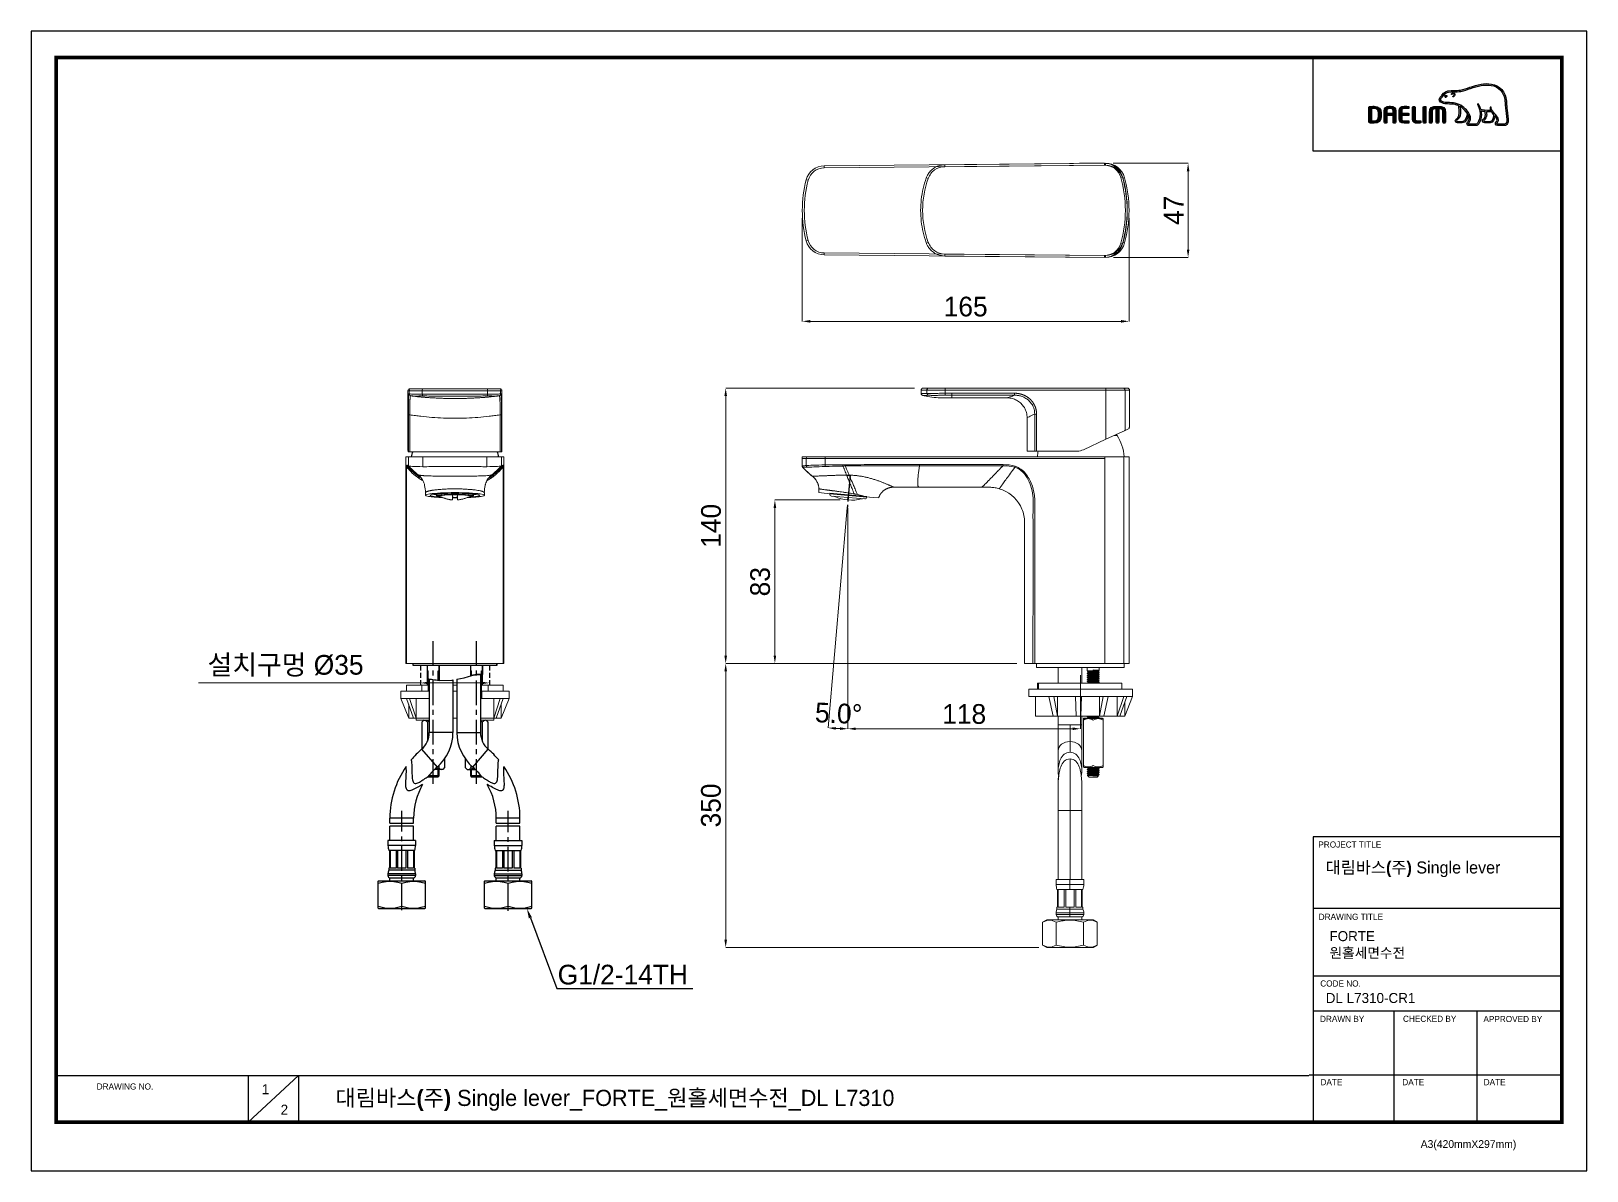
# Model space of a CAD drawing. Extents: x 0 to 790, y 0 to 579.
import ezdxf
from ezdxf import colors
from ezdxf.entities.mleader import LeaderData, LeaderLine
from ezdxf.math import Vec2, Vec3

# ---------------------------------------------------------------- set-up
doc = ezdxf.new("R2010")
doc.units = 0
doc.header["$LTSCALE"] = 10
doc.header["$MEASUREMENT"] = 0
doc.header["$PDMODE"] = 3
doc.header["$PDSIZE"] = -10
doc.linetypes.add('CENTER', pattern=[2, 1.25, -0.25, 0.25, -0.25])
doc.linetypes.add('HIDDEN', pattern=[0.375, 0.25, -0.125])
doc.layers.get('0').update_dxf_attribs({"linetype": 'CONTINUOUS'})
doc.layers.get('DEFPOINTS').update_dxf_attribs({"linetype": 'CONTINUOUS'})
for name, color, linetype in [('02___PRT_ALL_AXES', 7, 'CONTINUOUS'), ('1', 7, 'CONTINUOUS'), ('DEF_LAYER_ASSEM_MEMBER', 7, 'CONTINUOUS'), ('DEFAULT_1', 7, 'CENTER'), ('레이어 1', 7, 'CONTINUOUS')]:
    doc.layers.add(name, color=color, linetype=linetype)
doc.layers.add('외형선', color=3, linetype='CONTINUOUS', lineweight=35)
doc.layers.add('치수선', color=7, linetype='CONTINUOUS', lineweight=20)
doc.styles.add('Daelim Dimension', font='')
doc.styles.get('Daelim Dimension').set_extended_font_data('나눔고딕')
doc.dimstyles.new('DEFAULT', dxfattribs={"dimscale": 2, "dimtxt": 2, "dimasz": 2, "dimexe": 0, "dimexo": 2, "dimgap": 1, "dimtad": 1, "dimdec": 0, "dimzin": 9, "dimdsep": 46, "dimtxsty": 'Daelim Dimension', "dimcen": 0.5, "dimclrd": 5, "dimclre": 5, "dimclrt": 256, "dimadec": 1, "dimazin": 0, "dimtfac": 1, "dimtdec": 0, "dimtix": 1, "dimtmove": 0, "dimatfit": 3, "dimfxl": 1, "dimtolj": 1, "dimtzin": 1, "dimlwd": 9, "dimlwe": 9, "dimarcsym": 0})

msp = doc.modelspace()

# ---------------------------------------------------------------- texts
at = {"color": 5, "ltscale": 40, "style": 'Daelim Dimension'}
for s, height, p in [('PROJECT TITLE', 3.1171, (653.54, 164.16)), ('DRAWING TITLE', 3.1171, (653.73, 127.47)), ('CODE NO.', 3.117, (654.52, 93.6)), ('DRAWN BY', 3.117, (654.39, 75.63)), ('CHECKED BY', 3.117, (696.51, 75.68)), ('APPROVED BY', 3.1171, (737.35, 75.58)), ('DRAWING NO.', 3.1171, (33.3, 41.29)), ('DATE', 3.117, (654.64, 43.5)), ('DATE', 3.117, (696.18, 43.5)), ('DATE', 3.117, (737.5, 43.5)), ('A3(420mmX297mm)', 3.9341, (705.5, 11.66))]:
    msp.add_text(s, height=height, dxfattribs=at).set_placement(p)
at = {"attachment_point": 1, "style": 'Daelim Dimension'}
for s, insert, char_height, width in [('{\\fPretendard Variable SemiBold|b0|i0|c129|p2;\\C7;대림바스(주)} Single lever', (657.24, 157.12), 6.1103, 98.2071), (' FORTE\\P 원홀세면수전 ', (657.3, 121.76), 5.101, 85.8447), ('DL L7310-CR1', (657.3, 90.34), 5.101, 85.8447), ('1', (117.12, 44.03), 5.1, 7.119), ('2', (126.69, 33.63), 5.1, 7.119)]:
    msp.add_mtext(s, dxfattribs=dict(at, insert=insert, char_height=char_height, width=width))
at = {"color": 2, "insert": (154.51, 41.16), "char_height": 8.198, "width": 362.8925, "attachment_point": 1, "style": 'Daelim Dimension'}
msp.add_mtext('{\\fPretendard Variable SemiBold|b0|i0|c129|p2;대림바스(주)} Single lever_FORTE_원홀세면수전_DL L7310', dxfattribs=at)

# ---------------------------------------------------------------- blocks, each defined once
blk = doc.blocks.new('*D0')
at = {"color": 5, "lineweight": 9, "ltscale": 0.5, "transparency": 16777216}
for p, q in [((549.45, 511.63), (587.42, 511.63)), ((587.42, 467.84), (587.42, 507.63)), ((549.53, 463.84), (587.42, 463.84))]:
    blk.add_line(p, q, dxfattribs=at)
at = {"color": 5, "ltscale": 0.5, "transparency": 16777216}
for points in [[(586.75, 507.63), (588.09, 507.63), (587.42, 511.63)], [(586.75, 467.84), (588.09, 467.84), (587.42, 463.84)]]:
    blk.add_solid(points, dxfattribs=at)
at = {"layer": 'DEFPOINTS', "color": 0, "ltscale": 0.5, "transparency": 16777216}
for p in [(545.45, 511.63), (587.42, 511.63), (545.53, 463.84)]:
    blk.add_point(p, dxfattribs=at)
at = {"color": 7, "ltscale": 0.5, "transparency": 16777216, "insert": (580.08, 487.74), "char_height": 10, "attachment_point": 5, "rotation": 90, "style": 'Daelim Dimension'}
blk.add_mtext('\\A1;47', dxfattribs=at)
blk = doc.blocks.new('*D1')
at = {"color": 5, "lineweight": 9, "ltscale": 0.5, "transparency": 16777216}
for p, q in [((391.55, 483.74), (391.55, 431.38)), ((557.42, 483.74), (557.42, 431.38)), ((553.42, 431.38), (395.55, 431.38))]:
    blk.add_line(p, q, dxfattribs=at)
at = {"color": 5, "ltscale": 0.5, "transparency": 16777216}
for points in [[(395.55, 432.05), (395.55, 430.72), (391.55, 431.38)], [(553.42, 432.05), (553.42, 430.72), (557.42, 431.38)]]:
    blk.add_solid(points, dxfattribs=at)
at = {"layer": 'DEFPOINTS', "color": 0, "ltscale": 0.5, "transparency": 16777216}
for p in [(391.55, 487.74), (557.42, 487.74), (391.55, 431.38)]:
    blk.add_point(p, dxfattribs=at)
at = {"color": 7, "ltscale": 0.5, "transparency": 16777216, "insert": (474.49, 438.83), "char_height": 10, "attachment_point": 5, "style": 'Daelim Dimension'}
blk.add_mtext('\\A1;165', dxfattribs=at)
blk = doc.blocks.new('*D2')
at = {"color": 5, "lineweight": 9, "ltscale": 0.5, "transparency": 16777216}
for p, q in [((197.69, 247.79), (84.99, 247.79)), ((197.69, 247.66), (197.69, 247.79)), ((228.69, 247.79), (201.69, 247.79)), ((232.69, 247.66), (232.69, 247.79))]:
    blk.add_line(p, q, dxfattribs=at)
at = {"color": 5, "ltscale": 0.5, "transparency": 16777216}
for points in [[(201.69, 248.45), (201.69, 247.12), (197.69, 247.79)], [(228.69, 248.45), (228.69, 247.12), (232.69, 247.79)]]:
    blk.add_solid(points, dxfattribs=at)
at = {"layer": 'DEFPOINTS', "color": 0, "ltscale": 0.5, "transparency": 16777216}
for p in [(197.69, 251.66), (232.69, 251.66), (232.69, 247.79)]:
    blk.add_point(p, dxfattribs=at)
at = {"color": 7, "ltscale": 0.5, "transparency": 16777216, "insert": (129.18, 256.43), "char_height": 10, "attachment_point": 5, "style": 'Daelim Dimension'}
blk.add_mtext('\\A1;설치구멍 %%C35', dxfattribs=at)
blk = doc.blocks.new('*D3')
at = {"color": 5, "lineweight": 9, "ltscale": 0.5, "transparency": 16777216}
for p, q in [((448.52, 397.43), (352.64, 397.43)), ((352.64, 261.66), (352.64, 393.43)), ((500.42, 257.66), (352.64, 257.66))]:
    blk.add_line(p, q, dxfattribs=at)
at = {"color": 5, "ltscale": 0.5, "transparency": 16777216}
for points in [[(351.98, 393.43), (353.31, 393.43), (352.64, 397.43)], [(351.98, 261.66), (353.31, 261.66), (352.64, 257.66)]]:
    blk.add_solid(points, dxfattribs=at)
at = {"layer": 'DEFPOINTS', "color": 0, "ltscale": 0.5, "transparency": 16777216}
for p in [(352.64, 397.43), (452.52, 397.43), (504.42, 257.66)]:
    blk.add_point(p, dxfattribs=at)
at = {"color": 7, "ltscale": 0.5, "transparency": 16777216, "insert": (345.24, 327.55), "char_height": 10, "attachment_point": 5, "rotation": 90, "style": 'Daelim Dimension'}
blk.add_mtext('\\A1;140', dxfattribs=at)
blk = doc.blocks.new('*D4')
at = {"color": 5, "lineweight": 9, "ltscale": 0.5, "transparency": 16777216}
for p, q in [((410.71, 340.67), (377.62, 340.67)), ((377.62, 261.66), (377.62, 336.67)), ((500.42, 257.66), (377.62, 257.66))]:
    blk.add_line(p, q, dxfattribs=at)
at = {"color": 5, "ltscale": 0.5, "transparency": 16777216}
for points in [[(376.96, 336.67), (378.29, 336.67), (377.62, 340.67)], [(376.96, 261.66), (378.29, 261.66), (377.62, 257.66)]]:
    blk.add_solid(points, dxfattribs=at)
at = {"layer": 'DEFPOINTS', "color": 0, "ltscale": 0.5, "transparency": 16777216}
for p in [(377.62, 340.67), (414.71, 340.67), (504.42, 257.66)]:
    blk.add_point(p, dxfattribs=at)
at = {"color": 7, "ltscale": 0.5, "transparency": 16777216, "insert": (370.17, 299.17), "char_height": 10, "attachment_point": 5, "rotation": 90, "style": 'Daelim Dimension'}
blk.add_mtext('\\A1;83', dxfattribs=at)
blk = doc.blocks.new('*D5')
at = {"color": 5, "lineweight": 9, "ltscale": 0.5, "transparency": 16777216}
for p, q in [((414.71, 336.67), (414.71, 224.5)), ((532.75, 251.66), (532.75, 224.5)), ((418.71, 224.5), (528.75, 224.5))]:
    blk.add_line(p, q, dxfattribs=at)
at = {"color": 5, "ltscale": 0.5, "transparency": 16777216}
for points in [[(418.71, 225.17), (418.71, 223.84), (414.71, 224.5)], [(528.75, 225.17), (528.75, 223.84), (532.75, 224.5)]]:
    blk.add_solid(points, dxfattribs=at)
at = {"layer": 'DEFPOINTS', "color": 0, "ltscale": 0.5, "transparency": 16777216}
for p in [(414.71, 340.67), (532.75, 255.66), (532.75, 224.5)]:
    blk.add_point(p, dxfattribs=at)
at = {"color": 7, "ltscale": 0.5, "transparency": 16777216, "insert": (473.73, 231.95), "char_height": 10, "attachment_point": 5, "style": 'Daelim Dimension'}
blk.add_mtext('\\A1;118', dxfattribs=at)
blk = doc.blocks.new('*D6')
at = {"color": 5, "lineweight": 9, "ltscale": 0.5, "transparency": 16777216}
for p, q in [((414.36, 336.68), (404.59, 224.95)), ((414.71, 335.86), (414.71, 224.5))]:
    blk.add_line(p, q, dxfattribs=at)
blk.add_arc((414.71, 340.67), 116.16, 266.97301, 268.02699, dxfattribs=at)
at = {"color": 5, "ltscale": 0.5, "transparency": 16777216}
for points in [[(408.53, 224), (408.62, 225.33), (404.59, 224.95)], [(410.72, 225.24), (410.7, 223.91), (414.71, 224.5)]]:
    blk.add_solid(points, dxfattribs=at)
at = {"layer": 'DEFPOINTS', "color": 0, "ltscale": 0.5, "transparency": 16777216}
for p in [(414.71, 340.67), (414.71, 340.67), (414.71, 339.86), (414.82, 341.92), (407.96, 224.7)]:
    blk.add_point(p, dxfattribs=at)
at = {"color": 7, "ltscale": 0.5, "transparency": 16777216, "insert": (409.98, 232.29), "char_height": 10, "attachment_point": 5, "rotation": 357.5, "style": 'Daelim Dimension'}
blk.add_mtext('\\A1;5.0°', dxfattribs=at)
blk = doc.blocks.new('*D7')
at = {"color": 5, "lineweight": 9, "ltscale": 0.5, "transparency": 16777216}
for p, q in [((500.42, 257.66), (352.64, 257.66)), ((352.64, 253.66), (352.64, 117.46)), ((511.65, 113.46), (352.64, 113.46))]:
    blk.add_line(p, q, dxfattribs=at)
at = {"color": 5, "ltscale": 0.5, "transparency": 16777216}
for points in [[(351.98, 253.66), (353.31, 253.66), (352.64, 257.66)], [(351.98, 117.46), (353.31, 117.46), (352.64, 113.46)]]:
    blk.add_solid(points, dxfattribs=at)
at = {"layer": 'DEFPOINTS', "color": 0, "ltscale": 0.5, "transparency": 16777216}
for p in [(504.42, 257.66), (352.64, 113.46), (515.65, 113.46)]:
    blk.add_point(p, dxfattribs=at)
at = {"color": 7, "ltscale": 0.5, "transparency": 16777216, "insert": (345.19, 185.56), "char_height": 10, "attachment_point": 5, "rotation": 90, "style": 'Daelim Dimension'}
blk.add_mtext('\\A1;350', dxfattribs=at)

# ---------------------------------------------------------------- dimensions: what is measured, and where the dimension line sits
at = {"color": 5, "ltscale": 0.5}
dim = msp.add_linear_dim(base=(587.42, 511.63), p1=(545.53, 463.84), p2=(545.45, 511.63), angle=270, text='47', dimstyle='DEFAULT', override={"dimtxt": 5, "dimclrd": 5, "dimclre": 5, "dimclrt": 7}, dxfattribs=at)
dim.commit()
dim.dimension.update_dxf_attribs({"geometry": '*D0', "text_midpoint": (587.42, 487.74), "dimtype": 128})
dim = msp.add_linear_dim(base=(391.55, 431.38), p1=(557.42, 487.74), p2=(391.55, 487.74), text='165', dimstyle='DEFAULT', override={"dimtxt": 5, "dimclrd": 5, "dimclre": 5, "dimclrt": 7}, dxfattribs=at)
dim.commit()
dim.dimension.update_dxf_attribs({"geometry": '*D1', "text_midpoint": (474.49, 438.83)})
for base, p2, picture, middle in [((352.64, 397.43), (452.52, 397.43), '*D3', (345.24, 327.55)), ((377.62, 340.67), (414.71, 340.67), '*D4', (370.17, 299.17))]:
    dim = msp.add_linear_dim(base=base, p1=(504.42, 257.66), p2=p2, angle=90, dimstyle='DEFAULT', override={"dimtxt": 5, "dimclrd": 5, "dimclre": 5, "dimclrt": 7}, dxfattribs=at)
    dim.commit()
    dim.dimension.update_dxf_attribs({"geometry": picture, "text_midpoint": middle})
dim = msp.add_angular_dim_2l(base=(407.96, 224.7), line1=((414.71, 340.67), (414.82, 341.92)), line2=((414.71, 340.67), (414.71, 339.86)), dimstyle='DEFAULT', override={"dimtxt": 5, "dimclrd": 5, "dimclre": 5, "dimclrt": 7}, dxfattribs=at)
dim.commit()
dim.dimension.update_dxf_attribs({"geometry": '*D6', "text_midpoint": (409.98, 232.29)})
dim = msp.add_linear_dim(base=(532.75, 224.5), p1=(414.71, 340.67), p2=(532.75, 255.66), dimstyle='DEFAULT', override={"dimtxt": 5, "dimclrd": 5, "dimclre": 5, "dimclrt": 7}, dxfattribs=at)
dim.commit()
dim.dimension.update_dxf_attribs({"geometry": '*D5', "text_midpoint": (473.73, 231.95)})
dim = msp.add_linear_dim(base=(232.69, 247.79), p1=(197.69, 251.66), p2=(232.69, 251.66), text='설치구멍 %%C<>', dimstyle='DEFAULT', override={"dimtxt": 5, "dimclrd": 5, "dimclre": 5, "dimclrt": 7}, dxfattribs=at)
dim.commit()
dim.dimension.update_dxf_attribs({"geometry": '*D2', "text_midpoint": (129.18, 247.79), "dimtype": 128})
dim = msp.add_linear_dim(base=(352.64, 113.46), p1=(504.42, 257.66), p2=(515.65, 113.46), angle=90, text='350', dimstyle='DEFAULT', override={"dimtxt": 5, "dimclrd": 5, "dimclre": 5, "dimclrt": 7}, dxfattribs=at)
dim.commit()
dim.dimension.update_dxf_attribs({"geometry": '*D7', "text_midpoint": (345.19, 185.56)})

# ---------------------------------------------------------------- hatches: boundary and pattern name
at = {"layer": '레이어 1'}
h = msp.add_hatch(color=5, dxfattribs=at)
h.dxf.hatch_style = 1
edge = h.paths.add_edge_path(flags=16)
edge.add_spline(control_points=[(748.8, 531.89), (748.46, 531.51), (748.03, 531.5), (748.01, 531.5), (748.01, 531.5), (744.54, 531.5), (744.54, 531.5), (744.42, 531.5), (744.32, 531.53), (744.26, 531.6), (744.2, 531.65), (744.18, 531.73), (744.18, 531.82), (744.18, 532.02), (744.32, 532.2), (744.47, 532.39), (744.61, 532.57), (744.75, 532.74), (744.82, 532.95), (745.01, 533.46), (744.99, 534), (744.76, 534.48), (744.36, 535.35), (743.75, 536.03), (743.16, 536.69), (743.16, 536.69), (742.96, 536.91), (742.96, 536.91), (742.2, 537.77), (741.41, 538.65), (741.34, 539.84), (741.33, 540.08), (741.22, 540.22), (741.07, 540.21), (741.07, 540.21), (740.84, 540.11), (740.84, 540.11), (740.78, 540.04), (740.75, 539.94), (740.75, 539.83), (740.75, 539.83), (740.75, 539.79), (740.75, 539.79), (740.78, 539.35), (740.88, 538.93), (741.06, 538.49), (741.06, 538.49), (741.08, 538.45), (741.08, 538.45), (741.08, 538.45), (741.03, 538.44), (741.03, 538.44), (738.81, 538.36), (736.63, 538.78), (735.99, 538.93), (735.59, 540.52), (734.95, 541.57), (734.92, 541.62), (734.87, 541.7), (734.79, 541.77), (734.72, 541.79), (734.72, 541.79), (734.53, 541.76), (734.51, 541.76), (734.49, 541.73), (734.46, 541.69), (734.39, 541.59), (734.39, 541.59), (734.38, 541.51), (734.38, 541.51), (734.38, 541.51), (734.44, 541.3), (734.44, 541.3), (734.49, 541.22), (735.63, 539.22), (735.63, 536.57), (735.63, 534.94), (735.2, 533.4), (734.35, 531.99), (734.15, 531.65), (733.88, 531.5), (733.49, 531.5), (733.49, 531.5), (730.07, 531.5), (730.07, 531.5), (729.96, 531.5), (729.72, 531.58), (729.72, 531.83), (729.72, 531.96), (729.85, 532.19), (730.06, 532.42), (731.48, 534.01), (730.66, 536.48), (729.3, 538.11), (727.98, 539.68), (725.83, 541.66), (723.07, 542.16), (722.09, 542.33), (720.48, 542.42), (719.18, 542.5), (719.18, 542.5), (717.87, 542.58), (717.87, 542.58), (717.19, 542.63), (716.08, 543.04), (715.74, 543.68), (715.6, 543.95), (715.61, 544.22), (715.79, 544.53), (715.91, 544.72), (716.06, 544.88), (716.26, 545.07), (716.47, 545.29), (716.69, 545.52), (716.87, 545.82), (716.87, 545.82), (716.92, 545.91), (716.92, 545.91), (717.58, 547.17), (718.93, 547.84), (720.95, 547.89), (720.95, 547.89), (722.09, 547.9), (722.09, 547.9), (723.35, 547.91), (724.77, 547.92), (725.93, 548.17), (727.57, 548.52), (729.22, 549.08), (730.67, 549.58), (730.67, 549.58), (730.71, 549.59), (730.71, 549.59), (732.51, 550.21), (734.36, 550.84), (736.26, 551.15), (739.3, 551.65), (743.47, 551.63), (746.09, 548.69), (747.3, 547.33), (748.05, 545.45), (748.3, 543.12), (748.3, 543.12), (748.29, 543.12), (748.29, 543.13), (748.31, 543.08), (748.33, 542.82), (748.43, 541.34), (748.47, 540.62), (748.5, 539.88), (748.69, 538.51), (748.69, 538.51), (749.21, 533.93), (749.21, 533.93), (749.21, 533.93), (749.25, 533.37), (749.25, 533.37), (749.25, 532.71), (749.1, 532.21), (748.8, 531.89)], knot_values=[0, 0, 0, 0, 1, 1, 1, 2, 2, 2, 3, 3, 3, 4, 4, 4, 5, 5, 5, 6, 6, 6, 7, 7, 7, 8, 8, 8, 9, 9, 9, 10, 10, 10, 11, 11, 11, 12, 12, 12, 13, 13, 13, 14, 14, 14, 15, 15, 15, 16, 16, 16, 17, 17, 17, 18, 18, 18, 19, 19, 19, 20, 20, 20, 21, 21, 21, 22, 22, 22, 23, 23, 23, 24, 24, 24, 25, 25, 25, 26, 26, 26, 27, 27, 27, 28, 28, 28, 29, 29, 29, 30, 30, 30, 31, 31, 31, 32, 32, 32, 33, 33, 33, 34, 34, 34, 35, 35, 35, 36, 36, 36, 37, 37, 37, 38, 38, 38, 39, 39, 39, 40, 40, 40, 41, 41, 41, 42, 42, 42, 43, 43, 43, 44, 44, 44, 45, 45, 45, 46, 46, 46, 47, 47, 47, 48, 48, 48, 49, 49, 49, 50, 50, 50, 51, 51, 51, 52, 52, 52, 53, 53, 53, 53], degree=3, periodic=0)
edge = h.paths.add_edge_path(flags=16)
edge.add_spline(control_points=[(740.8, 532.88), (740.8, 532.88), (737.97, 532.88), (737.97, 532.88), (737.76, 532.88), (737.6, 533.04), (737.6, 533.26), (737.6, 533.41), (737.72, 533.59), (737.85, 533.72), (738.42, 534.27), (739.01, 535.03), (739.01, 536.47), (739.01, 536.47), (738.97, 537.12), (738.97, 537.13), (738.97, 537.13), (738.87, 537.76), (738.87, 537.76), (738.87, 537.76), (738.86, 537.8), (738.86, 537.8), (738.86, 537.8), (738.9, 537.8), (738.9, 537.8), (739.43, 537.76), (740.46, 537.7), (741.43, 537.75), (741.68, 537.35), (742.08, 536.85), (742.67, 536.17), (742.64, 535.83), (742.36, 532.88), (740.8, 532.88)], knot_values=[0, 0, 0, 0, 1, 1, 1, 2, 2, 2, 3, 3, 3, 4, 4, 4, 5, 5, 5, 6, 6, 6, 7, 7, 7, 8, 8, 8, 9, 9, 9, 10, 10, 10, 11, 11, 11, 11], degree=3, periodic=0)
edge = h.paths.add_edge_path(flags=16)
edge.add_spline(control_points=[(726.62, 532.88), (726.62, 532.88), (724.14, 532.88), (724.14, 532.88), (723.95, 532.88), (723.75, 533.03), (723.75, 533.26), (723.75, 533.39), (723.87, 533.56), (724.08, 533.73), (724.71, 534.23), (725.66, 534.99), (725.76, 537.08), (725.76, 537.08), (725.77, 537.65), (725.77, 537.65), (725.77, 538.54), (725.57, 539.61), (725.38, 540.57), (725.38, 540.57), (725.35, 540.67), (725.35, 540.67), (725.35, 540.67), (725.43, 540.6), (725.43, 540.6), (725.8, 540.38), (727.82, 539), (729.26, 536.97), (729.14, 536.01), (728.6, 532.88), (726.62, 532.88)], knot_values=[0, 0, 0, 0, 1, 1, 1, 2, 2, 2, 3, 3, 3, 4, 4, 4, 5, 5, 5, 6, 6, 6, 7, 7, 7, 8, 8, 8, 9, 9, 9, 10, 10, 10, 10], degree=3, periodic=0)
edge = h.paths.add_edge_path()
edge.add_spline(control_points=[(749.91, 534), (749.91, 534), (749.39, 538.61), (749.39, 538.61), (749.19, 539.98), (749.16, 540.72), (749.14, 541.37), (749.14, 541.37), (749.01, 543.19), (749.01, 543.19), (748.73, 545.67), (747.93, 547.68), (746.62, 549.15), (743.78, 552.34), (739.36, 552.37), (736.14, 551.84), (734.17, 551.52), (732.29, 550.87), (730.47, 550.25), (730.47, 550.25), (730.41, 550.23), (730.41, 550.23), (728.98, 549.74), (727.37, 549.19), (725.78, 548.85), (724.69, 548.62), (723.33, 548.61), (722.12, 548.6), (722.12, 548.6), (720.93, 548.59), (720.93, 548.59), (718.64, 548.53), (717.08, 547.74), (716.29, 546.23), (716.29, 546.23), (716.25, 546.16), (716.25, 546.16), (716.12, 545.94), (715.93, 545.74), (715.76, 545.57), (715.57, 545.38), (715.35, 545.16), (715.19, 544.88), (715.02, 544.6), (714.94, 544.32), (714.94, 544.04), (714.94, 543.81), (715, 543.58), (715.12, 543.36), (715.6, 542.44), (716.99, 541.94), (717.82, 541.88), (717.82, 541.88), (719.04, 541.8), (719.07, 541.8), (720.29, 541.73), (721.96, 541.64), (722.94, 541.46), (723.51, 541.36), (724.16, 541.16), (724.76, 540.88), (724.8, 540.72), (725.11, 539.34), (725.11, 537.65), (725.11, 537.65), (725.1, 537.11), (725.1, 537.11), (725.01, 535.32), (724.23, 534.7), (723.66, 534.24), (723.6, 534.19), (723.09, 533.77), (723.05, 533.26), (723.03, 532.98), (723.11, 532.71), (723.28, 532.53), (723.47, 532.32), (723.76, 532.22), (724.14, 532.22), (724.14, 532.22), (726.62, 532.22), (726.62, 532.22), (728.47, 532.22), (729.39, 534.22), (729.67, 536.09), (729.67, 536.09), (729.68, 536.35), (729.68, 536.35), (729.68, 536.35), (729.75, 536.22), (729.75, 536.22), (729.99, 535.69), (730.14, 535.06), (730.14, 534.58), (730.14, 533.91), (729.93, 533.33), (729.53, 532.89), (729.44, 532.79), (728.94, 532.28), (728.94, 531.76), (728.94, 531.76), (728.94, 531.68), (728.94, 531.68), (729.01, 531.07), (729.51, 530.8), (729.96, 530.8), (729.96, 530.8), (733.49, 530.8), (733.49, 530.8), (734.12, 530.8), (734.63, 531.09), (734.95, 531.63), (735.85, 533.12), (736.31, 534.73), (736.31, 536.43), (736.31, 536.96), (736.26, 537.53), (736.16, 538.12), (736.16, 538.12), (736.15, 538.16), (736.15, 538.16), (736.15, 538.16), (736.2, 538.15), (736.2, 538.15), (736.62, 538.07), (737.3, 537.95), (738.15, 537.86), (738.15, 537.86), (738.17, 537.86), (738.17, 537.86), (738.17, 537.86), (738.28, 537.21), (738.28, 537.21), (738.28, 537.21), (738.31, 537.06), (738.31, 537.06), (738.31, 537.06), (738.34, 536.49), (738.34, 536.49), (738.34, 535.11), (737.72, 534.52), (737.38, 534.2), (737.38, 534.19), (736.91, 533.72), (736.86, 533.3), (736.86, 533.3), (736.85, 533.17), (736.85, 533.17), (736.85, 533.04), (736.88, 532.78), (737.11, 532.54), (737.31, 532.32), (737.63, 532.22), (738.05, 532.22), (738.05, 532.22), (740.8, 532.22), (740.8, 532.22), (742.46, 532.22), (742.96, 534.34), (743.17, 535.53), (743.17, 535.53), (743.18, 535.65), (743.18, 535.65), (743.18, 535.65), (743.24, 535.56), (743.24, 535.56), (743.63, 535.07), (743.96, 534.52), (744.13, 534.18), (744.21, 534.01), (744.26, 533.81), (744.26, 533.61), (744.26, 533.61), (744.2, 533.22), (744.2, 533.22), (744.13, 533), (743.98, 532.8), (743.84, 532.61), (743.63, 532.33), (743.41, 532.05), (743.41, 531.7), (743.41, 531.7), (743.43, 531.51), (743.43, 531.51), (743.53, 531.05), (743.9, 530.8), (744.48, 530.8), (744.48, 530.8), (748.01, 530.8), (748.01, 530.8), (748.08, 530.8), (748.77, 530.82), (749.31, 531.4), (749.74, 531.87), (749.95, 532.51), (749.95, 533.36), (749.95, 533.36), (749.91, 534), (749.91, 534)], knot_values=[0, 0, 0, 0, 1, 1, 1, 2, 2, 2, 3, 3, 3, 4, 4, 4, 5, 5, 5, 6, 6, 6, 7, 7, 7, 8, 8, 8, 9, 9, 9, 10, 10, 10, 11, 11, 11, 12, 12, 12, 13, 13, 13, 14, 14, 14, 15, 15, 15, 16, 16, 16, 17, 17, 17, 18, 18, 18, 19, 19, 19, 20, 20, 20, 21, 21, 21, 22, 22, 22, 23, 23, 23, 24, 24, 24, 25, 25, 25, 26, 26, 26, 27, 27, 27, 28, 28, 28, 29, 29, 29, 30, 30, 30, 31, 31, 31, 32, 32, 32, 33, 33, 33, 34, 34, 34, 35, 35, 35, 36, 36, 36, 37, 37, 37, 38, 38, 38, 39, 39, 39, 40, 40, 40, 41, 41, 41, 42, 42, 42, 43, 43, 43, 44, 44, 44, 45, 45, 45, 46, 46, 46, 47, 47, 47, 48, 48, 48, 49, 49, 49, 50, 50, 50, 51, 51, 51, 52, 52, 52, 53, 53, 53, 54, 54, 54, 55, 55, 55, 56, 56, 56, 57, 57, 57, 58, 58, 58, 59, 59, 59, 60, 60, 60, 61, 61, 61, 62, 62, 62, 63, 63, 63, 64, 64, 64, 65, 65, 65, 66, 66, 66, 66], degree=3, periodic=0)
edge = h.paths.add_edge_path(flags=0)
edge.add_spline(control_points=[(717.76, 545.9), (717.76, 545.9), (718.28, 546.14), (718.91, 545.89), (718.91, 545.89), (718.99, 545.86), (718.89, 545.71), (718.58, 545.3), (718.27, 545.21), (718.27, 545.21), (718.27, 545.21), (718.05, 545.13), (717.93, 545.28), (717.68, 545.57), (717.67, 545.74), (717.67, 545.74), (717.67, 545.74), (717.64, 545.87), (717.76, 545.9)], knot_values=[0, 0, 0, 0, 1, 1, 1, 2, 2, 2, 3, 3, 3, 4, 4, 4, 5, 5, 5, 6, 6, 6, 6], degree=3, periodic=0)
edge = h.paths.add_edge_path(flags=0)
edge.add_spline(control_points=[(721.15, 546.85), (721.07, 546.76), (721.07, 546.62), (721.15, 546.55), (721.23, 546.48), (721.37, 546.5), (721.44, 546.58), (721.48, 546.62), (721.9, 547.12), (722.27, 546.87), (722.4, 546.77), (722.46, 546.64), (722.44, 546.46), (722.4, 546.18), (722.16, 545.86), (721.99, 545.76), (721.9, 545.7), (721.83, 545.57), (721.88, 545.47), (721.92, 545.37), (722.05, 545.34), (722.15, 545.39), (722.46, 545.54), (722.84, 546.02), (722.89, 546.48), (722.93, 546.79), (722.79, 547.05), (722.53, 547.22), (721.99, 547.61), (721.38, 547.09), (721.15, 546.85)], knot_values=[0, 0, 0, 0, 1, 1, 1, 2, 2, 2, 3, 3, 3, 4, 4, 4, 5, 5, 5, 6, 6, 6, 7, 7, 7, 8, 8, 8, 9, 9, 9, 10, 10, 10, 10], degree=3, periodic=0)
edge = h.paths.add_edge_path(flags=0)
edge.add_spline(control_points=[(721.08, 546.47), (721.08, 546.47), (721.08, 546.47), (721.08, 546.47), (721.08, 546.47), (721.08, 546.47), (721.08, 546.47)], knot_values=[0, 0, 0, 0, 1, 1, 1, 2, 2, 2, 2], degree=3, periodic=0)
h = msp.add_hatch(color=5, dxfattribs=at)
h.dxf.hatch_style = 2
edge = h.paths.add_edge_path()
edge.add_spline(control_points=[(717.76, 545.9), (717.76, 545.9), (718.28, 546.14), (718.91, 545.89), (718.91, 545.89), (718.99, 545.86), (718.89, 545.71), (718.58, 545.3), (718.27, 545.21), (718.27, 545.21), (718.27, 545.21), (718.05, 545.13), (717.93, 545.28), (717.68, 545.57), (717.67, 545.74), (717.67, 545.74), (717.67, 545.74), (717.64, 545.87), (717.76, 545.9)], knot_values=[0, 0, 0, 0, 1, 1, 1, 2, 2, 2, 3, 3, 3, 4, 4, 4, 5, 5, 5, 6, 6, 6, 6], degree=3, periodic=0)
h = msp.add_hatch(color=5, dxfattribs=at)
h.dxf.hatch_style = 2
edge = h.paths.add_edge_path()
edge.add_spline(control_points=[(721.15, 546.85), (721.07, 546.76), (721.07, 546.62), (721.15, 546.55), (721.23, 546.48), (721.37, 546.5), (721.44, 546.58), (721.48, 546.62), (721.9, 547.12), (722.27, 546.87), (722.4, 546.77), (722.46, 546.64), (722.44, 546.46), (722.4, 546.18), (722.16, 545.86), (721.99, 545.76), (721.9, 545.7), (721.83, 545.57), (721.88, 545.47), (721.92, 545.37), (722.05, 545.34), (722.15, 545.39), (722.46, 545.54), (722.84, 546.02), (722.89, 546.48), (722.93, 546.79), (722.79, 547.05), (722.53, 547.22), (721.99, 547.61), (721.38, 547.09), (721.15, 546.85)], knot_values=[0, 0, 0, 0, 1, 1, 1, 2, 2, 2, 3, 3, 3, 4, 4, 4, 5, 5, 5, 6, 6, 6, 7, 7, 7, 8, 8, 8, 9, 9, 9, 10, 10, 10, 10], degree=3, periodic=0)
h = msp.add_hatch(color=5, dxfattribs=at)
h.dxf.hatch_style = 2
edge = h.paths.add_edge_path()
edge.add_spline(control_points=[(684.1, 535.57), (684.1, 533.96), (683.37, 533.18), (681.86, 533.18), (681.86, 533.18), (680.82, 533.2), (680.55, 533.2), (680.55, 533.2), (680.55, 539.37), (680.55, 539.37), (681.09, 539.42), (681.85, 539.43), (681.86, 539.43), (683.41, 539.43), (684.1, 538.7), (684.1, 537.04), (684.1, 537.04), (684.1, 535.57), (684.1, 535.57)], knot_values=[0, 0, 0, 0, 1, 1, 1, 2, 2, 2, 3, 3, 3, 4, 4, 4, 5, 5, 5, 6, 6, 6, 6], degree=3, periodic=0)
edge = h.paths.add_edge_path()
edge.add_spline(control_points=[(681.86, 540.59), (681.02, 540.59), (679.93, 540.54), (679.57, 540.48), (679.35, 540.45), (679.21, 540.28), (679.21, 540.06), (679.21, 540.06), (679.21, 532.55), (679.21, 532.55), (679.21, 532.32), (679.35, 532.16), (679.58, 532.13), (679.92, 532.07), (681.01, 532.02), (681.86, 532.02), (684.2, 532.02), (685.44, 533.25), (685.44, 535.57), (685.44, 535.57), (685.44, 537.04), (685.44, 537.04), (685.44, 539.36), (684.2, 540.59), (681.86, 540.59)], knot_values=[0, 0, 0, 0, 1, 1, 1, 2, 2, 2, 3, 3, 3, 4, 4, 4, 5, 5, 5, 6, 6, 6, 7, 7, 7, 8, 8, 8, 8], degree=3, periodic=0)
h = msp.add_hatch(color=5, dxfattribs=at)
h.dxf.hatch_style = 2
edge = h.paths.add_edge_path()
edge.add_spline(control_points=[(691.48, 537.05), (691.48, 537.05), (688.32, 537.05), (688.32, 537.05), (688.32, 537.17), (688.32, 538.18), (688.32, 538.18), (688.32, 539.23), (688.63, 539.41), (689.57, 539.41), (689.57, 539.41), (690.23, 539.41), (690.23, 539.41), (691.17, 539.41), (691.48, 539.23), (691.48, 538.18), (691.48, 538.18), (691.48, 537.17), (691.48, 537.05)], knot_values=[0, 0, 0, 0, 1, 1, 1, 2, 2, 2, 3, 3, 3, 4, 4, 4, 5, 5, 5, 6, 6, 6, 6], degree=3, periodic=0)
edge = h.paths.add_edge_path()
edge.add_spline(control_points=[(690.23, 540.59), (690.23, 540.59), (689.57, 540.59), (689.57, 540.59), (687.78, 540.59), (686.99, 539.85), (686.99, 538.18), (686.99, 538.18), (686.99, 532.47), (686.99, 532.47), (686.99, 532.26), (687.15, 532.09), (687.34, 532.09), (687.34, 532.09), (687.97, 532.09), (687.97, 532.09), (688.19, 532.09), (688.32, 532.28), (688.32, 532.47), (688.32, 532.47), (688.32, 535.75), (688.32, 535.88), (688.32, 535.88), (691.48, 535.88), (691.48, 535.88), (691.48, 535.75), (691.48, 532.47), (691.48, 532.47), (691.48, 532.26), (691.64, 532.09), (691.84, 532.09), (691.84, 532.09), (692.46, 532.09), (692.46, 532.09), (692.67, 532.09), (692.82, 532.29), (692.82, 532.47), (692.82, 532.47), (692.82, 538.18), (692.82, 538.18), (692.82, 539.85), (692.02, 540.59), (690.23, 540.59)], knot_values=[0, 0, 0, 0, 1, 1, 1, 2, 2, 2, 3, 3, 3, 4, 4, 4, 5, 5, 5, 6, 6, 6, 7, 7, 7, 8, 8, 8, 9, 9, 9, 10, 10, 10, 11, 11, 11, 12, 12, 12, 13, 13, 13, 14, 14, 14, 14], degree=3, periodic=0)
h = msp.add_hatch(color=5, dxfattribs=at)
h.dxf.hatch_style = 2
edge = h.paths.add_edge_path()
edge.add_spline(control_points=[(694.52, 538.41), (694.52, 538.41), (694.52, 534.2), (694.52, 534.2), (694.52, 532.73), (695.36, 532.02), (697.09, 532.02), (697.85, 532.02), (698.89, 532.03), (699.3, 532.07), (699.3, 532.07), (699.5, 532.09), (699.5, 532.09), (699.5, 532.09), (699.56, 532.1), (699.56, 532.1), (699.56, 532.1), (699.56, 533.22), (699.56, 533.22), (699.56, 533.22), (697.09, 533.22), (697.09, 533.22), (695.86, 533.22), (695.86, 533.57), (695.86, 534.2), (695.86, 534.2), (695.86, 535.76), (695.86, 535.88), (695.98, 535.88), (699.18, 535.88), (699.18, 535.88), (699.39, 535.88), (699.56, 536.05), (699.56, 536.25), (699.56, 536.25), (699.56, 536.67), (699.56, 536.67), (699.56, 536.88), (699.39, 537.04), (699.18, 537.04), (699.18, 537.04), (695.98, 537.04), (695.86, 537.04), (695.86, 537.16), (695.86, 538.41), (695.86, 538.41), (695.86, 539.04), (695.86, 539.39), (697.09, 539.39), (697.09, 539.39), (699.56, 539.38), (699.56, 539.38), (699.56, 539.38), (699.56, 540.5), (699.56, 540.5), (699.56, 540.5), (699.3, 540.53), (699.3, 540.53), (698.82, 540.57), (697.7, 540.59), (697.09, 540.59), (695.36, 540.59), (694.52, 539.88), (694.52, 538.41)], knot_values=[0, 0, 0, 0, 1, 1, 1, 2, 2, 2, 3, 3, 3, 4, 4, 4, 5, 5, 5, 6, 6, 6, 7, 7, 7, 8, 8, 8, 9, 9, 9, 10, 10, 10, 11, 11, 11, 12, 12, 12, 13, 13, 13, 14, 14, 14, 15, 15, 15, 16, 16, 16, 17, 17, 17, 18, 18, 18, 19, 19, 19, 20, 20, 20, 21, 21, 21, 21], degree=3, periodic=0)
h = msp.add_hatch(color=5, dxfattribs=at)
h.dxf.hatch_style = 2
edge = h.paths.add_edge_path()
edge.add_spline(control_points=[(701.71, 540.52), (701.5, 540.52), (701.33, 540.35), (701.33, 540.14), (701.33, 540.14), (701.33, 534.2), (701.33, 534.2), (701.33, 532.27), (702.65, 532.02), (703.8, 532.02), (704.64, 532.02), (704.86, 532.05), (705.11, 532.1), (705.11, 532.1), (705.25, 532.12), (705.25, 532.12), (705.25, 532.12), (705.45, 532.14), (705.45, 532.14), (705.45, 532.14), (705.51, 532.15), (705.51, 532.15), (705.51, 532.15), (705.51, 533.22), (705.51, 533.22), (705.51, 533.22), (703.81, 533.22), (703.81, 533.22), (702.66, 533.22), (702.66, 533.65), (702.66, 534.07), (702.66, 534.07), (702.66, 540.14), (702.66, 540.14), (702.66, 540.35), (702.49, 540.52), (702.29, 540.52), (702.29, 540.52), (701.71, 540.52), (701.71, 540.52)], knot_values=[0, 0, 0, 0, 1, 1, 1, 2, 2, 2, 3, 3, 3, 4, 4, 4, 5, 5, 5, 6, 6, 6, 7, 7, 7, 8, 8, 8, 9, 9, 9, 10, 10, 10, 11, 11, 11, 12, 12, 12, 13, 13, 13, 13], degree=3, periodic=0)
h = msp.add_hatch(color=5, dxfattribs=at)
h.dxf.hatch_style = 2
edge = h.paths.add_edge_path()
edge.add_spline(control_points=[(707.16, 540.52), (706.94, 540.52), (706.81, 540.33), (706.81, 540.15), (706.81, 540.15), (706.81, 532.47), (706.81, 532.47), (706.81, 532.26), (706.97, 532.09), (707.16, 532.09), (707.16, 532.09), (707.79, 532.09), (707.79, 532.09), (708.01, 532.09), (708.14, 532.28), (708.14, 532.47), (708.14, 532.47), (708.14, 540.15), (708.14, 540.15), (708.14, 540.36), (707.99, 540.52), (707.79, 540.52), (707.79, 540.52), (707.16, 540.52), (707.16, 540.52)], knot_values=[0, 0, 0, 0, 1, 1, 1, 2, 2, 2, 3, 3, 3, 4, 4, 4, 5, 5, 5, 6, 6, 6, 7, 7, 7, 8, 8, 8, 8], degree=3, periodic=0)
h = msp.add_hatch(color=5, dxfattribs=at)
h.dxf.hatch_style = 2
edge = h.paths.add_edge_path()
edge.add_spline(control_points=[(709.94, 537.2), (709.94, 537.2), (709.94, 532.47), (709.94, 532.47), (709.94, 532.26), (710.1, 532.09), (710.3, 532.09), (710.3, 532.09), (710.93, 532.09), (710.93, 532.09), (711.16, 532.09), (711.29, 532.28), (711.29, 532.47), (711.29, 532.47), (711.29, 537.08), (711.29, 537.08), (711.29, 539.12), (711.63, 539.31), (713.36, 539.32), (713.36, 539.19), (713.36, 532.47), (713.36, 532.47), (713.36, 532.25), (713.51, 532.09), (713.71, 532.09), (713.71, 532.09), (714.33, 532.09), (714.33, 532.09), (714.56, 532.09), (714.69, 532.28), (714.69, 532.47), (714.69, 532.47), (714.69, 539.17), (714.69, 539.3), (715.49, 539.3), (716.06, 539.24), (716.37, 538.93), (716.69, 538.61), (716.75, 538.01), (716.75, 537.08), (716.75, 537.08), (716.75, 532.47), (716.75, 532.47), (716.75, 532.26), (716.92, 532.09), (717.11, 532.09), (717.11, 532.09), (717.75, 532.09), (717.75, 532.09), (717.97, 532.09), (718.1, 532.29), (718.1, 532.47), (718.1, 532.47), (718.1, 537.2), (718.1, 537.2), (718.1, 540.07), (717.09, 540.55), (714.03, 540.55), (710.96, 540.55), (709.94, 540.07), (709.94, 537.2)], knot_values=[0, 0, 0, 0, 1, 1, 1, 2, 2, 2, 3, 3, 3, 4, 4, 4, 5, 5, 5, 6, 6, 6, 7, 7, 7, 8, 8, 8, 9, 9, 9, 10, 10, 10, 11, 11, 11, 12, 12, 12, 13, 13, 13, 14, 14, 14, 15, 15, 15, 16, 16, 16, 17, 17, 17, 18, 18, 18, 19, 19, 19, 20, 20, 20, 20], degree=3, periodic=0)

# ---------------------------------------------------------------- linework, layer by layer
at = {"color": 5, "ltscale": 0.5}
for p, q in [((650.86, 517.77), (650.86, 565.32)), ((650.86, 169.65), (650.86, 24.02))]:
    msp.add_line(p, q, dxfattribs=at)
at = {"color": 5}
for p, q in [((726.51, 532.22), (726.51, 532.22)), ((12.7, 48.49), (648.72, 48.49))]:
    msp.add_line(p, q, dxfattribs=at)
at = {"color": 5, "ltscale": 40}
for p, q in [((777.1, 517.77), (650.86, 517.77)), ((777.1, 169.65), (650.86, 169.65)), ((777.1, 133.17), (650.86, 133.17)), ((777.1, 133.17), (650.86, 133.17)), ((777.1, 98.84), (650.86, 98.84)), ((777.1, 98.84), (650.86, 98.84)), ((777.1, 81.14), (650.86, 81.14)), ((777.1, 81.14), (650.86, 81.14)), ((691.87, 81.14), (691.87, 24.78)), ((733.95, 81.14), (733.95, 24.78)), ((110.19, 48.49), (110.19, 24.69)), ((110.19, 48.49), (110.19, 24.69)), ((135.67, 48.49), (110.19, 24.69)), ((135.67, 48.49), (110.19, 24.69)), ((135.67, 48.49), (135.67, 24.69)), ((135.67, 48.49), (135.67, 24.69)), ((777.1, 48.58), (648.87, 48.58)), ((777.1, 48.58), (651.85, 48.58)), ((777.1, 24.78), (668.91, 24.78))]:
    msp.add_line(p, q, dxfattribs=at)
at = {"ltscale": 0.5}
for p, q in [((424.34, 342.28), (405.51, 343.93)), ((414.71, 340.67), (414.82, 341.92)), ((414.71, 340.67), (414.71, 339.86))]:
    msp.add_line(p, q, dxfattribs=at)
at = {"color": 7, "linetype": 'Continuous'}
for p, q in [((193.89, 256.66), (193.89, 257.66)), ((197.58, 256.66), (193.89, 256.66)), ((201.17, 249.83), (201.17, 256.66)), ((207.17, 256.66), (207.17, 249.03)), ((223.17, 251.39), (223.17, 256.66)), ((229.17, 256.66), (229.17, 252.09)), ((236.45, 256.66), (232.76, 256.66)), ((236.45, 257.66), (236.45, 256.66)), ((201.17, 249.85), (207.45, 249.02)), ((207.45, 249.02), (213.73, 249.21)), ((213.73, 249.21), (214.17, 249.3)), ((216.17, 249.7), (219.81, 250.41)), ((219.81, 250.41), (222.13, 251.1)), ((222.13, 251.1), (224.48, 251.72)), ((224.48, 251.72), (226.92, 252.08)), ((226.92, 252.08), (229.17, 252.08)), ((182.17, 176.53), (194.17, 176.53)), ((194.17, 174.96), (182.17, 174.96)), ((236.17, 176.53), (248.17, 176.53)), ((248.17, 174.96), (236.17, 174.96))]:
    msp.add_line(p, q, dxfattribs=at)
at = {"color": 7, "linetype": 'HIDDEN'}
for p, q in [((197.69, 256.66), (197.69, 246.66)), ((232.69, 256.66), (232.69, 246.66))]:
    msp.add_line(p, q, dxfattribs=at)
at = {"color": 7, "ltscale": 0.5}
msp.add_line((534.47, 229.86), (544.02, 229.86), dxfattribs=at)
at = {"color": 0}
for p, q in [((199.4, 228.86), (198.4, 227.86)), ((198.4, 227.86), (198.4, 214.24)), ((199.4, 228.86), (202.17, 228.86)), ((201.29, 227.86), (201.29, 218.28)), ((229.06, 227.86), (229.06, 218.28)), ((230.95, 228.86), (231.95, 227.86)), ((231.95, 227.86), (231.95, 214.24)), ((207.06, 205.88), (207.06, 204.86)), ((209.95, 209.38), (209.95, 204.86)), ((220.4, 209.38), (220.4, 204.86)), ((223.29, 205.88), (223.29, 204.86)), ((208.95, 203.86), (204.83, 203.86)), ((209.95, 204.86), (208.95, 203.86)), ((220.4, 204.86), (221.4, 203.86)), ((221.4, 203.86), (225.52, 203.86))]:
    msp.add_line(p, q, dxfattribs=at)
at = {"ltscale": 0.5}
msp.add_lwpolyline([(0, 0), (789.88, 0), (789.88, 578.76), (0, 578.76)], close=True, dxfattribs=at)
at = {"color": 5, "linetype": 'ByBlock', "lineweight": 200, "const_width": 1.82}
msp.add_lwpolyline([(12.7, 24.78), (777.1, 24.78), (777.1, 565.32), (12.7, 565.32)], close=True, dxfattribs=at)
at = {"color": 0}
for centre, radius, start, end in [((199.15, 226.11), 2.76, 39.31352, 84.83827), ((204.17, 224.2), 4.67, 115.37693, 128.21321), ((226.17, 224.2), 4.67, 51.78679, 64.62307), ((231.19, 226.11), 2.76, 95.16173, 140.68648), ((204.17, 208.53), 4.67, 278.79589, 308.21321), ((208.19, 205), 1.14, 187.14943, 268.98564), ((222.15, 205), 1.14, 271.01436, 352.85057), ((226.17, 208.53), 4.67, 231.78679, 261.20411)]:
    msp.add_arc(centre, radius, start, end, dxfattribs=at)
at = {"color": 7, "linetype": 'Continuous'}
for points, start_tangent, end_tangent in [([(207.17, 249.03), (204.03, 249.34), (201.17, 249.83)], (-0.997859, 0.065395), (-0.977542, 0.21074)), ([(229.17, 252.09), (227.32, 252.1), (225.31, 251.89), (223.17, 251.39)], (-0.997541, 0.070084), (-0.961623, -0.274374))]:
    msp.add_spline(points, degree=3, dxfattribs=dict(at, start_tangent=start_tangent, end_tangent=end_tangent))
at = {"layer": '02___PRT_ALL_AXES', "color": 1, "linetype": 'CENTER'}
for p, q in [((204.17, 196.56), (204.17, 270.86)), ((226.17, 196.56), (226.17, 270.86))]:
    msp.add_line(p, q, dxfattribs=at)
msp.add_open_spline([(415.81, 353.21), (415.37, 348.22), (414.09, 333.6)], degree=1, knots=[0, 0, 0.254065, 1, 1], dxfattribs=at)
at = {"layer": '1', "color": 7, "linetype": 'Continuous', "lineweight": 18}
for p, q in [((402.64, 510.37), (544.96, 511.62)), ((545.45, 511.63), (463.85, 510.92)), ((544.96, 463.86), (402.64, 465.1)), ((463.85, 464.56), (545.45, 463.84)), ((191.28, 396.16), (191.28, 369.1)), ((191.28, 396.16), (191.28, 396.16)), ((192.28, 397.16), (192.99, 397.16)), ((237.36, 397.16), (238.07, 397.16)), ((239.07, 369.1), (239.07, 396.16)), ((239.07, 396.16), (239.07, 396.16)), ((545.7, 397.49), (464.1, 397.49)), ((554.45, 397.49), (545.7, 397.49)), ((554.45, 397.49), (556.66, 397.49)), ((557.66, 396.49), (557.66, 385.95)), ((505.66, 365.49), (505.66, 382.5)), ((557.59, 382.99), (557.59, 378.16)), ((545.69, 371.51), (534.3, 366.19)), ((555.41, 376.04), (545.69, 371.51)), ((550.31, 373.66), (550.91, 373.66)), ((557.54, 377.03), (555.41, 376.04)), ((191.28, 369.06), (191.34, 366.29)), ((191.38, 365.16), (191.58, 365.16)), ((192.25, 365.16), (191.58, 365.16)), ((238.09, 365.16), (192.25, 365.16)), ((238.76, 365.16), (238.09, 365.16)), ((238.76, 365.16), (238.96, 365.16)), ((239.01, 366.29), (239.07, 369.06)), ((505.66, 365.49), (509.56, 365.49)), ((509.56, 365.49), (510.49, 365.49)), ((531.13, 365.49), (510.49, 365.49)), ((191.45, 358.22), (191.45, 358.22)), ((191.45, 358.22), (191.46, 358.21)), ((238.9, 358.22), (238.89, 358.22)), ((238.89, 358.22), (238.89, 358.21)), ((391.42, 362.66), (557.42, 362.66)), ((205.72, 343.8), (205.72, 343.28)), ((213.87, 343.3), (213.87, 343.3)), ((214.67, 343.3), (213.87, 343.3)), ((213.87, 341.86), (214.67, 341.86)), ((216.47, 343.3), (215.67, 343.3)), ((215.67, 341.86), (216.47, 341.86)), ((216.47, 343.3), (216.47, 343.3)), ((224.62, 343.28), (224.62, 343.8)), ((405.49, 343.74), (405.51, 343.93)), ((423.24, 341.19), (406.4, 342.66)), ((424.34, 342.28), (424.32, 342.1)), ((482.78, 347.16), (482.78, 347.17)), ((191.3, 257.66), (191.61, 257.66)), ((191.4, 257.66), (193.68, 257.66)), ((191.66, 257.66), (191.4, 257.66)), ((237.67, 257.66), (192.67, 257.66)), ((192.72, 257.66), (215.22, 257.66)), ((215.22, 257.66), (237.72, 257.66)), ((236.77, 257.66), (239.05, 257.66)), ((238.74, 257.66), (239.05, 257.66)), ((239.05, 257.66), (238.79, 257.66)), ((545.19, 257.66), (509.59, 257.66)), ((510.5, 255.66), (510.5, 257.66)), ((510.5, 255.66), (555, 255.66)), ((521.42, 247.66), (521.42, 255.66)), ((533.42, 247.66), (533.42, 255.66)), ((536.25, 253.94), (536.25, 255.66)), ((536.25, 253.94), (539.25, 253.94)), ((536.25, 252.6), (536.25, 252.77)), ((536.36, 253.55), (536.75, 253.94)), ((536.75, 253.06), (536.75, 253.3)), ((540.74, 253.44), (537.76, 253.44)), ((539.25, 254.35), (539.25, 253.94)), ((539.25, 253.94), (539.25, 253.64)), ((541.75, 253.94), (541.81, 253.87)), ((541.75, 253.81), (541.75, 253.57)), ((541.75, 252.81), (541.75, 252.57)), ((542.25, 255.66), (542.25, 254.1)), ((542.25, 253.27), (542.25, 253.1)), ((545.19, 257.66), (554.86, 257.66)), ((555, 255.66), (555, 257.66)), ((190.67, 246.66), (190.67, 243.66)), ((198.29, 246.66), (190.67, 246.66)), ((198.29, 246.66), (201.67, 246.66)), ((201.67, 246.66), (202.17, 246.66)), ((201.67, 246.66), (201.67, 243.66)), ((214.17, 246.66), (216.17, 246.66)), ((228.17, 246.66), (228.67, 246.66)), ((228.67, 246.66), (232.05, 246.66)), ((228.67, 246.66), (228.67, 243.66)), ((239.67, 246.66), (232.05, 246.66)), ((239.67, 243.66), (239.67, 246.66)), ((510.94, 244.66), (510.94, 247.66)), ((510.94, 247.66), (511.49, 247.66)), ((511.49, 247.66), (553.75, 247.66)), ((536.25, 251.6), (536.25, 251.77)), ((536.25, 250.6), (536.25, 250.77)), ((536.25, 249.6), (536.25, 249.77)), ((536.25, 248.6), (536.25, 248.77)), ((536.25, 247.66), (536.25, 247.77)), ((536.75, 252.06), (536.75, 252.3)), ((536.75, 251.06), (536.75, 251.3)), ((536.75, 250.06), (536.75, 250.3)), ((536.75, 249.06), (536.75, 249.3)), ((536.75, 248.06), (536.75, 248.3)), ((541.75, 251.81), (541.75, 251.57)), ((541.75, 250.81), (541.75, 250.57)), ((541.75, 249.81), (541.75, 249.57)), ((541.75, 248.81), (541.75, 248.57)), ((541.75, 247.81), (541.75, 247.66)), ((542.25, 252.27), (542.25, 252.1)), ((542.25, 251.27), (542.25, 251.1)), ((542.25, 250.27), (542.25, 250.1)), ((542.25, 249.27), (542.25, 249.1)), ((542.25, 248.27), (542.25, 248.1)), ((553.75, 247.66), (553.75, 244.66)), ((187.67, 243.66), (187.67, 239.86)), ((202.17, 243.66), (187.67, 243.66)), ((187.67, 239.86), (187.71, 239.86)), ((187.71, 239.86), (190.64, 239.86)), ((191.71, 229.86), (187.71, 239.86)), ((194.22, 229.86), (190.64, 239.86)), ((190.64, 239.86), (190.64, 239.86)), ((190.66, 239.86), (192.12, 239.86)), ((192.12, 239.86), (195.47, 229.86)), ((192.12, 239.86), (202.17, 239.86)), ((195.47, 229.86), (195.47, 239.86)), ((214.17, 243.66), (216.17, 243.66)), ((228.17, 243.66), (228.33, 243.66)), ((228.17, 239.86), (228.33, 239.86)), ((228.33, 243.66), (228.83, 243.66)), ((228.33, 239.86), (228.83, 239.86)), ((242.67, 243.66), (228.83, 243.66)), ((228.83, 239.86), (238.2, 239.86)), ((234.87, 229.86), (234.87, 239.86)), ((234.87, 229.86), (238.2, 239.86)), ((239.69, 239.86), (236.12, 229.86)), ((238.2, 239.86), (238.2, 239.86)), ((238.22, 239.86), (239.69, 239.86)), ((238.64, 229.86), (242.63, 239.86)), ((239.69, 239.86), (242.63, 239.86)), ((242.63, 239.86), (242.63, 239.86)), ((242.63, 239.86), (242.63, 239.86)), ((242.67, 239.86), (242.63, 239.86)), ((242.67, 239.86), (242.67, 243.66)), ((506.53, 244.66), (506.62, 244.66)), ((506.53, 240.86), (506.53, 244.66)), ((506.53, 240.86), (506.62, 240.86)), ((559.25, 244.66), (506.62, 244.66)), ((516.75, 240.86), (506.62, 240.86)), ((509.93, 230.86), (509.93, 240.86)), ((519.28, 240.86), (516.75, 240.86)), ((516.75, 240.86), (518.93, 230.86)), ((519.32, 240.86), (519.32, 240.86)), ((530.29, 240.86), (519.32, 240.86)), ((521.1, 230.86), (519.32, 240.86)), ((521.1, 230.86), (521.1, 240.86)), ((533.21, 240.86), (530.29, 240.86)), ((530.5, 230.86), (530.29, 240.86)), ((533.25, 240.86), (533, 230.86)), ((533.25, 240.86), (533.25, 240.86)), ((544.21, 240.86), (533.25, 240.86)), ((544.21, 240.86), (542.4, 230.86)), ((542.4, 230.86), (542.4, 240.86)), ((546.75, 240.86), (544.21, 240.86)), ((544.56, 230.86), (546.78, 240.86)), ((546.78, 240.86), (546.78, 240.86)), ((554.8, 240.86), (546.78, 240.86)), ((554.8, 240.86), (551.45, 230.86)), ((551.45, 230.86), (551.45, 240.86)), ((552.7, 230.86), (556.28, 240.86)), ((556.26, 240.86), (554.8, 240.86)), ((559.21, 240.86), (555.21, 230.86)), ((555.21, 230.86), (555.21, 237.89)), ((556.28, 240.86), (556.28, 240.86)), ((559.21, 240.86), (556.28, 240.86)), ((559.25, 240.86), (559.21, 240.86)), ((559.25, 244.66), (559.25, 240.86)), ((191.71, 229.86), (191.71, 236.89)), ((191.71, 229.86), (194.22, 229.86)), ((195.47, 229.86), (194.22, 229.86)), ((195.47, 229.86), (195.47, 228.86)), ((195.47, 229.86), (202.17, 229.86)), ((214.17, 229.86), (216.17, 229.86)), ((228.17, 229.86), (234.87, 229.86)), ((234.87, 228.86), (234.87, 229.86)), ((236.12, 229.86), (234.87, 229.86)), ((236.12, 229.86), (238.64, 229.86)), ((238.64, 229.86), (238.64, 236.93)), ((509.93, 230.86), (510.01, 230.86)), ((518.93, 230.86), (510.01, 230.86)), ((518.93, 230.86), (521.1, 230.86)), ((530.5, 230.86), (521.1, 230.86)), ((521.42, 226.46), (521.42, 230.86)), ((530.5, 230.86), (533, 230.86)), ((542.4, 230.86), (533, 230.86)), ((533.42, 226.46), (533.42, 230.86)), ((534.25, 229.64), (534.47, 229.86)), ((536.25, 230.54), (536.25, 230.71)), ((536.75, 230), (536.75, 230.24)), ((541.75, 230.75), (541.75, 230.51)), ((542.25, 230.21), (542.25, 230.04)), ((542.4, 230.86), (544.56, 230.86)), ((544.02, 229.86), (544.25, 229.64)), ((551.45, 230.86), (544.56, 230.86)), ((551.45, 230.86), (552.7, 230.86)), ((555.21, 230.86), (552.7, 230.86)), ((202.17, 228.86), (195.47, 228.86)), ((234.87, 228.86), (228.17, 228.86)), ((521.39, 213.43), (521.39, 226.46)), ((521.39, 226.46), (521.42, 226.46)), ((521.42, 226.46), (527.44, 226.46)), ((521.46, 213.43), (521.46, 226.46)), ((533.46, 226.46), (527.44, 226.46)), ((533.46, 226.46), (533.46, 213.43)), ((534.25, 205.86), (534.25, 228.86)), ((544.25, 205.86), (544.25, 228.86)), ((521.39, 202.95), (521.39, 213.43)), ((521.46, 202.92), (521.46, 213.43)), ((533.46, 213.43), (533.46, 202.98)), ((534.47, 204.86), (534.25, 205.09)), ((534.47, 204.86), (544.02, 204.86)), ((536.25, 204.6), (536.25, 204.77)), ((536.25, 203.6), (536.25, 203.77)), ((536.25, 202.6), (536.25, 202.77)), ((536.25, 201.6), (536.25, 201.77)), ((537.25, 199.94), (536.37, 200.81)), ((536.75, 204.06), (536.75, 204.3)), ((536.75, 203.06), (536.75, 203.3)), ((536.75, 202.06), (536.75, 202.3)), ((536.75, 201.06), (536.75, 201.3)), ((537.25, 199.94), (541.25, 199.94)), ((541.82, 200.51), (541.25, 199.94)), ((541.75, 204.81), (541.75, 204.57)), ((541.75, 203.81), (541.75, 203.57)), ((541.75, 202.81), (541.75, 202.57)), ((541.75, 201.81), (541.75, 201.57)), ((541.75, 200.81), (541.75, 200.56)), ((542.25, 204.27), (542.25, 204.1)), ((542.25, 203.27), (542.25, 203.1)), ((542.25, 202.27), (542.25, 202.1)), ((542.25, 201.27), (542.25, 201.1)), ((544.25, 205.09), (544.02, 204.86)), ((521.39, 182.96), (521.39, 197.26)), ((521.46, 182.96), (521.46, 197.26)), ((533.46, 197.26), (533.46, 182.96)), ((521.39, 147.96), (521.39, 182.96)), ((521.46, 147.96), (521.46, 182.96)), ((533.46, 182.96), (533.46, 147.96)), ((520.42, 145.46), (520.42, 147.96)), ((527.42, 147.96), (520.42, 147.96)), ((521.17, 142.96), (520.82, 142.96)), ((521.17, 142.96), (521.5, 142.96)), ((521.17, 133.96), (521.17, 142.96)), ((521.5, 142.96), (524.51, 142.96)), ((521.5, 142.96), (521.5, 133.96)), ((524.51, 142.96), (525.3, 142.96)), ((524.51, 142.96), (524.51, 133.96)), ((525.3, 142.96), (527.42, 142.96)), ((525.3, 142.96), (525.3, 133.96)), ((527.42, 147.96), (534.42, 147.96)), ((527.42, 142.96), (529.55, 142.96)), ((530.34, 142.96), (529.55, 142.96)), ((529.55, 142.96), (529.55, 133.96)), ((530.34, 142.96), (533.35, 142.96)), ((530.34, 142.96), (530.34, 133.96)), ((533.67, 142.96), (533.35, 142.96)), ((533.35, 142.96), (533.35, 133.96)), ((533.67, 142.96), (534.02, 142.96)), ((533.67, 142.96), (533.67, 133.96)), ((534.42, 147.96), (534.42, 145.46)), ((513.57, 126.26), (515.65, 127.46)), ((539.2, 127.46), (515.65, 127.46)), ((520.42, 130.16), (520.42, 131)), ((520.82, 132.96), (520.82, 133.96)), ((521.17, 133.96), (520.82, 133.96)), ((527.42, 132.96), (520.82, 132.96)), ((533.42, 128.96), (521.42, 128.96)), ((521.42, 127.46), (521.42, 128.96)), ((521.5, 133.96), (524.51, 133.96)), ((525.3, 133.96), (527.42, 133.96)), ((527.42, 133.96), (529.55, 133.96)), ((527.42, 132.96), (534.02, 132.96)), ((530.34, 133.96), (533.35, 133.96)), ((533.42, 127.46), (533.42, 128.96)), ((533.67, 133.96), (534.02, 133.96)), ((534.02, 133.96), (534.02, 132.96)), ((534.42, 131), (534.42, 130.16)), ((541.28, 126.26), (539.2, 127.46)), ((513.57, 114.66), (513.57, 126.26)), ((520.49, 114.66), (520.49, 126.26)), ((534.35, 114.66), (534.35, 126.26)), ((541.28, 114.66), (541.28, 126.26)), ((513.57, 114.66), (515.65, 113.46)), ((539.2, 113.46), (515.65, 113.46)), ((541.28, 114.66), (539.2, 113.46))]:
    msp.add_line(p, q, dxfattribs=at)
at = {"layer": '1', "color": 7, "linetype": 'Continuous', "lineweight": 13}
for p, q in [((544.97, 510.62), (402.64, 509.37)), ((402.64, 510.37), (402.64, 509.37)), ((463.86, 509.92), (463.85, 510.92)), ((463.86, 509.92), (545.45, 510.63)), ((544.96, 511.62), (544.97, 510.62)), ((545.45, 510.63), (545.45, 511.63)), ((394.49, 503), (393.52, 503.25)), ((455.47, 503.98), (454.53, 504.32)), ((554.18, 504.72), (553.22, 504.44)), ((555.17, 504.31), (554.21, 504.04)), ((394.49, 472.48), (393.52, 472.23)), ((402.64, 466.1), (402.64, 465.1)), ((402.64, 466.1), (544.97, 464.86)), ((455.47, 471.5), (454.53, 471.16)), ((554.18, 470.76), (553.22, 471.03)), ((555.17, 471.17), (554.21, 471.44)), ((463.85, 464.56), (463.86, 465.56)), ((545.45, 464.84), (463.86, 465.56)), ((544.97, 464.86), (544.96, 463.86)), ((545.45, 463.84), (545.45, 464.84)), ((191.99, 396.16), (191.28, 396.16)), ((191.28, 396.16), (191.28, 369.06)), ((239.07, 396.16), (238.36, 396.16)), ((239.07, 369.06), (239.07, 396.16)), ((464.09, 396.49), (545.69, 396.49)), ((545.69, 396.49), (555.41, 396.49)), ((545.69, 396.49), (545.69, 371.51)), ((557.66, 396.49), (555.41, 396.49)), ((555.41, 376.04), (555.41, 396.49)), ((192.25, 383.93), (191.58, 383.93)), ((191.58, 365.16), (191.58, 383.93)), ((192.25, 383.93), (192.25, 365.16)), ((238.09, 383.93), (238.76, 383.93)), ((238.09, 365.16), (238.09, 383.93)), ((238.76, 383.93), (238.76, 365.16)), ((509.56, 384.26), (509.56, 365.49)), ((509.56, 384.26), (510.49, 384.26)), ((510.49, 365.49), (510.49, 384.26)), ((549.83, 373.44), (551.32, 373.44)), ((391.42, 361.66), (393.57, 361.66)), ((393.57, 361.66), (403.14, 361.66)), ((403.14, 361.66), (545.19, 361.66)), ((424.32, 342.1), (405.49, 343.74)), ((198.29, 246.66), (198.29, 243.66)), ((232.05, 246.66), (232.05, 243.66)), ((511.49, 247.66), (511.49, 244.66)), ((228.33, 239.86), (228.33, 243.66)), ((228.83, 239.86), (228.83, 243.66)), ((506.62, 240.86), (506.62, 244.66)), ((510.01, 230.86), (510.01, 240.86)), ((527.46, 217.98), (527.46, 226.46)), ((527.46, 212.6), (527.46, 217.98)), ((527.46, 182.96), (527.46, 209.22)), ((521.39, 182.96), (521.46, 182.96)), ((521.46, 182.96), (527.46, 182.96)), ((527.46, 182.96), (533.46, 182.96)), ((527.46, 182.96), (527.46, 147.96)), ((527.42, 145.46), (520.42, 145.46)), ((527.42, 145.46), (527.42, 147.96)), ((527.42, 142.96), (527.42, 145.46)), ((527.42, 145.46), (534.42, 145.46)), ((527.42, 131), (520.42, 131)), ((527.42, 130.16), (520.42, 130.16)), ((527.42, 132.96), (527.42, 133.96)), ((527.42, 132.96), (527.42, 131)), ((527.42, 130.16), (527.42, 131)), ((527.42, 131), (534.42, 131)), ((527.42, 128.96), (527.42, 130.16)), ((527.42, 130.16), (534.42, 130.16))]:
    msp.add_line(p, q, dxfattribs=at)
at = {"layer": '1', "color": 7, "linetype": 'Continuous', "lineweight": 18, "extrusion": (0, 0, -1)}
for centre, radius, start, end in [((-402.72, 500.87), 9.5, 14.48877, 89.5), ((-545.04, 502.12), 9.5, 89.5, 164.10662), ((-545.53, 501.63), 10, 89.5, 164.49898), ((-453.55, 487.74), 62, 345.51123, 14.48877), ((-494.55, 487.74), 62, 164.10662, 195.89338), ((-495.43, 487.74), 62, 164.49898, 195.50037), ((-402.72, 474.6), 9.5, 270.5, 345.51123), ((-545.04, 473.36), 9.5, 195.89338, 270.5), ((-545.53, 473.84), 10, 195.50037, 270.5), ((-532.92, 361.3), 22.04, 3.53948, 10.95885), ((-416.52, 361.35), 20.76, 255.80563, 294.19437)]:
    msp.add_arc(centre, radius, start, end, dxfattribs=at)
at = {"layer": '1', "color": 7, "linetype": 'Continuous', "lineweight": 13}
for centre, radius, start, end in [((402.72, 500.87), 8.5, 90.5, 165.51123), ((545.04, 502.12), 8.5, 15.89338, 90.5), ((545.53, 501.63), 9, 15.50102, 90.5), ((453.55, 487.74), 61, 165.51123, 194.48877), ((494.55, 487.74), 61, 344.10662, 15.89338), ((495.43, 487.74), 61, 344.49963, 15.50102), ((402.72, 474.6), 8.5, 194.48877, 269.5), ((545.04, 473.36), 8.5, 269.5, 344.10662), ((545.53, 473.84), 9, 269.5, 344.49963)]:
    msp.add_arc(centre, radius, start, end, dxfattribs=at)
at = {"layer": '1', "color": 7, "linetype": 'Continuous', "lineweight": 18}
for centre, radius, start, end in [((192.28, 396.16), 1, 90, 180), ((238.07, 396.16), 1, 0, 90), ((556.66, 396.49), 1, 0, 90), ((550.91, 373.16), 0.5, 33.40737, 90), ((532.92, 361.3), 22.04, 3.53948, 33.40737), ((531.13, 372.99), 7.5, 270, 295), ((406.49, 343.66), 1, 175, 265), ((416.52, 361.35), 20.8, 244.63583, 245.80637), ((416.52, 361.35), 20.8, 284.19398, 285.36419), ((423.33, 342.18), 1, 265, 355), ((528.42, 145.46), 8, 180, 198.19487), ((526.42, 145.46), 8, 341.80513, 0), ((525.42, 131), 5, 156.92608, 180), ((521.62, 130.16), 1.2, 180, 270), ((533.22, 130.16), 1.2, 270, 0), ((529.42, 131), 5, 0, 23.07392)]:
    msp.add_arc(centre, radius, start, end, dxfattribs=at)
at = {"layer": '1', "color": 7, "linetype": 'Continuous', "lineweight": 13}
for centre, major_axis, ratio, start_param, end_param in [((192.28, 396.16), (0, -1), 0.999962, 3.141593, 4.712389), ((192.99, 396.16), (0, -1), 0.999962, 3.141593, 4.712389), ((198.93, 396.16), (0, 1), 0.339537, 0, 1.58825), ((231.41, 396.16), (0, 1), 0.339595, 4.694936, 6.283185), ((237.36, 396.16), (0, 1), 0.999962, 4.712389, 6.283185), ((238.07, 396.16), (0, 1), 0.999962, 4.712389, 6.283185), ((192.68, 394.55), (0, -1), 0.999962, 4.712389, 6.16091), ((192.99, 394.55), (0.057, -0.998), 0.999962, 4.655125, 6.104859), ((198.93, 394.48), (-0.012, -1), 0.339634, 4.733902, 6.093331), ((231.41, 394.48), (0.012, -1), 0.339692, 0.189868, 1.549287), ((237.36, 394.55), (-0.057, -0.998), 0.999962, 0.178338, 1.628075), ((237.66, 394.55), (0, -1), 0.999962, 0.122275, 1.570796), ((215.17, 343.28), (9.45, 0), 0.087156, 1.570796, 3.141446), ((215.17, 342.79), (9.24, 0), 0.087156, 1.570796, 3.230097), ((215.17, 342.58), (8.75, 0), 0.087156, 1.570796, 3.829454), ((215.17, 342.58), (8.75, 0), 0.087156, 4.562967, 4.712389), ((215.17, 343.28), (9.45, 0), 0.087156, 6.283185, 7.853982), ((215.17, 342.79), (9.24, 0), 0.087156, 6.192226, 7.853982), ((215.17, 342.58), (8.75, 0), 0.087156, 5.594293, 7.853982), ((215.17, 342.58), (8.75, 0), 0.087156, 4.712389, 4.861762), ((215.17, 343.28), (9.45, 0), 0.087156, 6.283039, 6.283185)]:
    msp.add_ellipse(centre, major_axis=major_axis, ratio=ratio, start_param=start_param, end_param=end_param, dxfattribs=at)
at = {"layer": '1', "color": 7, "linetype": 'Continuous', "lineweight": 13, "extrusion": (0, 0, -1)}
for centre, major_axis, ratio, start_param, end_param in [((455.71, 396.49), (0, 1), 0.940593, 4.694936, 6.283185), ((464.1, 396.49), (0, -1), 0.008727, 1.570796, 3.141593), ((545.7, 396.49), (0, -1), 0.008727, 1.570796, 3.141593), ((554.45, 396.49), (0, -1), 0.963629, 3.141593, 4.712389), ((455.75, 394.81), (0.033, -0.999), 0.94049, 0.225021, 1.58445), ((464.13, 394.88), (-0.001, -1), 0.008727, 0.121058, 1.570792), ((499.34, 394.87), (0, -1), 0.008727, 0.122275, 1.570796), ((394.54, 361.66), (0, -1), 0.96568, 1.570796, 3.141593), ((394.54, 358.16), (-0.196, 0.981), 0.964378, 3.878855, 4.902996), ((403.15, 358.46), (0.011, 1), 0.008726, 3.735903, 4.712295), ((403.15, 361.66), (0, 1), 0.008727, 4.712389, 6.283185), ((545.19, 361.66), (0, 1), 0.008727, 4.712389, 6.283185), ((553.9, 361.66), (0, 1), 0.959017, 0, 1.570796), ((527.39, 213.43), (6, 0), 0.75908, 2.994723, 3.141593), ((527.46, 213.43), (6, 0), 0.75908, 3.141593, 4.712389), ((527.46, 213.43), (6, 0), 0.75908, 4.712389, 6.283185)]:
    msp.add_ellipse(centre, major_axis=major_axis, ratio=ratio, start_param=start_param, end_param=end_param, dxfattribs=at)
at = {"layer": '1', "color": 7, "linetype": 'Continuous', "lineweight": 18}
for centre, major_axis, ratio, start_param, end_param in [((192.96, 394.55), (0, -1), 0.999962, 4.712389, 6.160968), ((237.38, 394.55), (0, -1), 0.999962, 0.122217, 1.570796), ((201.28, 369.1), (10, 0), 0.411289, 3.141586, 3.150319), ((229.07, 369.1), (10, 0), 0.411289, 6.274459, 6.283192), ((215.17, 342.58), (-8.3, 0), 0.087156, 4.869663, 6.854513), ((215.17, 342.58), (-8.3, 0), 0.087156, 4.712389, 4.772666), ((215.17, 342.58), (-8.3, 0), 0.087156, 1.510519, 1.570796), ((215.17, 342.58), (-8.3, 0), 0.087156, 4.652112, 4.712389), ((215.17, 342.58), (-8.3, 0), 0.087156, 1.570796, 1.631074), ((215.17, 342.58), (-8.3, 0), 0.087156, 2.569602, 4.555115), ((215.85, 169.2), (-25.32, 70.62), 0.175251, 6.272916, 6.274254), ((215.82, 173.05), (23.99, 66.77), 0.180158, 0.118629, 0.120004)]:
    msp.add_ellipse(centre, major_axis=major_axis, ratio=ratio, start_param=start_param, end_param=end_param, dxfattribs=at)
at = {"layer": '1', "color": 7, "linetype": 'Continuous', "lineweight": 18, "extrusion": (0, 0, -1)}
for centre, major_axis, ratio, start_param, end_param in [((467.44, 394.87), (0, -1), 0.008726, 0.122217, 1.570796), ((545.91, 257.65), (1.04, -1.08), 0.662752, 5.264262, 5.276559), ((531.63, 172.75), (-15.37, 68.01), 0.332513, 0.128476, 0.129838), ((531.76, 172.77), (-0.02, 68.19), 0.401354, 0.053573, 0.054936), ((531.91, 172.84), (15.33, 67.93), 0.332772, 6.261743, 6.263106), ((531.81, 172.29), (24.58, 68.53), 0.177899, 6.272752, 6.274109)]:
    msp.add_ellipse(centre, major_axis=major_axis, ratio=ratio, start_param=start_param, end_param=end_param, dxfattribs=at)
at = {"layer": '1', "color": 7, "linetype": 'Continuous', "lineweight": 18}
for points, degree, knots in [([(463.85, 510.92), (463.31, 510.89), (462.23, 510.83), (460.69, 510.42), (459.29, 509.82), (458.09, 509.07), (457.08, 508.23), (456.27, 507.37), (455.63, 506.52), (455.15, 505.72), (454.79, 505), (454.62, 504.53), (454.53, 504.32)], 3, [0, 0, 0, 0, 0.135136, 0.266344, 0.391353, 0.508338, 0.615998, 0.713541, 0.800619, 0.877219, 0.943561, 1, 1, 1, 1]), ([(454.53, 504.32), (454.52, 504.28), (454.5, 504.24), (453.86, 502.44), (453.33, 500.65), (452.05, 495.17), (451.63, 491.44), (451.63, 484.01), (452.06, 480.24), (453.34, 474.8), (453.87, 473.02), (454.51, 471.23), (454.52, 471.2), (454.53, 471.16)], 3, [0, 0, 0, 0, 0.003821, 0.003821, 0.169274, 0.169274, 0.500181, 0.500181, 0.831089, 0.831089, 0.996542, 0.996542, 1, 1, 1, 1]), ([(454.53, 471.16), (454.72, 470.7), (455.16, 469.63), (456.3, 467.97), (458.12, 466.28), (460.72, 464.88), (462.77, 464.67), (463.85, 464.56)], 3, [0, 0, 0, 0, 0.122968, 0.286807, 0.492066, 0.733942, 1, 1, 1, 1]), ([(192.99, 397.16), (193, 397.16), (193.59, 397.16), (195.69, 397.16), (197.2, 397.16), (198.93, 397.16)], 3, [0, 0, 0, 0, 0.5, 0.5, 1, 1, 1, 1]), ([(198.93, 397.16), (204.18, 397.16), (209.62, 397.16), (220.76, 397.16), (226.16, 397.16), (231.41, 397.16)], 3, [0, 0, 0, 0, 0.5, 0.5, 1, 1, 1, 1]), ([(231.41, 397.16), (233.14, 397.16), (234.64, 397.16), (236.75, 397.16), (237.34, 397.16), (237.36, 397.16)], 3, [0, 0, 0, 0, 0.5, 0.5, 1, 1, 1, 1]), ([(451.87, 396.47), (451.87, 396.61), (451.9, 396.8), (452.02, 397.04), (452.15, 397.2), (452.31, 397.33), (452.55, 397.45), (452.74, 397.49), (452.87, 397.49)], 3, [0, 0, 0, 0, 0.239215, 0.368206, 0.5, 0.631795, 0.760785, 1, 1, 1, 1]), ([(464.1, 397.49), (462.26, 397.49), (460.47, 397.49), (457.5, 397.49), (456.34, 397.49), (455.71, 397.49)], 3, [0, 0, 0, 0, 0.5, 0.5, 1, 1, 1, 1]), ([(191.58, 383.93), (191.58, 386.08), (191.59, 388.1), (191.6, 390.1), (191.61, 391.56), (191.63, 393), (191.64, 393.78), (191.66, 394.55), (191.68, 394.55)], 2, [0, 0, 0, 0.25, 0.25, 0.5, 0.5, 0.75, 0.75, 1, 1, 1]), ([(192.56, 393.56), (192.54, 393.53), (192.5, 393.48), (192.46, 393.1), (192.42, 392.58), (192.37, 392), (192.33, 391.43), (192.28, 390.48), (192.26, 388.9), (192.24, 386.49), (192.25, 384.77), (192.25, 383.93)], 3, [0, 0, 0, 0, 0.11287, 0.216331, 0.308118, 0.386616, 0.450837, 0.500303, 0.67123, 0.838981, 1, 1, 1, 1]), ([(237.51, 393.55), (237.1, 393.5), (235.99, 393.37), (234.18, 393.17), (232.08, 392.96), (229.97, 392.78), (227.86, 392.62), (225.75, 392.49), (223.63, 392.38), (221.52, 392.29), (219.4, 392.23), (217.29, 392.19), (215.17, 392.18), (213.06, 392.19), (210.94, 392.23), (208.83, 392.29), (206.71, 392.38), (204.6, 392.49), (202.49, 392.62), (200.38, 392.78), (198.27, 392.96), (196.16, 393.17), (194.35, 393.37), (193.24, 393.5), (192.84, 393.55)], 3, [0, 0, 0, 0, 0.027488, 0.07474, 0.121991, 0.169242, 0.216493, 0.263744, 0.310995, 0.358246, 0.405498, 0.452749, 0.5, 0.547251, 0.594502, 0.641753, 0.689005, 0.736256, 0.783507, 0.830758, 0.878009, 0.92526, 0.972512, 1, 1, 1, 1]), ([(198.59, 394.46), (199.61, 394.45), (201.85, 394.43), (205.65, 394.41), (210.17, 394.4), (215.7, 394.39), (221.58, 394.4), (227.13, 394.42), (230.33, 394.45), (231.75, 394.46)], 3, [0, 0, 0, 0, 0.095242, 0.210304, 0.34573, 0.500505, 0.700436, 0.867402, 1, 1, 1, 1]), ([(231.49, 393.5), (230.5, 393.49), (228.31, 393.47), (224.59, 393.46), (220.14, 393.45), (214.67, 393.45), (208.84, 393.45), (203.37, 393.46), (200.23, 393.49), (198.85, 393.5)], 3, [0, 0, 0, 0, 0.094461, 0.209177, 0.344196, 0.499611, 0.701927, 0.868671, 1, 1, 1, 1]), ([(238.66, 394.55), (238.67, 394.55), (238.69, 394.15), (238.7, 393.77), (238.71, 393.39), (238.72, 392.83), (238.72, 392.27), (238.73, 391.55), (238.74, 390.83), (238.74, 389.95), (238.75, 389.08), (238.75, 388.1), (238.76, 387.11), (238.76, 386.06), (238.76, 385), (238.76, 383.93)], 2, [0, 0, 0, 0.125, 0.25, 0.25, 0.375, 0.375, 0.5, 0.5, 0.625, 0.625, 0.75, 0.75, 0.875, 0.875, 1, 1, 1]), ([(454.81, 394.79), (454.46, 394.78), (453.7, 394.76), (452.78, 394.74), (452.08, 394.73), (451.9, 394.72), (451.9, 394.72)], 3, [0, 0, 0, 0, 0.190299, 0.4202, 0.69079, 1, 1, 1, 1]), ([(452.63, 393.78), (452.53, 393.81), (452.33, 393.9), (452.09, 394.12), (451.94, 394.41), (451.9, 394.62), (451.9, 394.72)], 3, [0, 0, 0, 0, 0.243484, 0.5, 0.756516, 1, 1, 1, 1]), ([(467.44, 392.52), (466.7, 392.51), (465.28, 392.52), (462.97, 392.53), (460, 392.63), (456.42, 392.9), (453.78, 393.47), (452.53, 393.81)], 3, [0, 0, 0, 0, 0.14744, 0.285105, 0.460071, 0.74301, 1, 1, 1, 1]), ([(452.63, 393.78), (452.63, 393.78), (452.93, 393.78), (454.02, 393.79), (455.09, 393.81), (455.57, 393.82)], 3, [0, 0, 0, 0, 0.404045, 0.737427, 1, 1, 1, 1]), ([(467.44, 392.52), (467.44, 392.52), (467.44, 392.52), (467.44, 392.56), (467.44, 392.62), (467.44, 392.71), (467.44, 392.82), (467.44, 392.95), (467.44, 393.11), (467.44, 393.29), (467.44, 393.5), (467.44, 393.7), (467.44, 393.83), (467.44, 393.88)], 3, [0, 0, 0, 0, 0.094018, 0.188571, 0.283124, 0.377676, 0.472229, 0.566782, 0.661335, 0.755888, 0.850441, 0.944994, 1, 1, 1, 1]), ([(505.66, 382.5), (505.66, 382.91), (505.61, 383.79), (505.33, 385.22), (504.74, 386.82), (503.76, 388.49), (502.3, 390.09), (500.39, 391.42), (498.11, 392.3), (496.5, 392.5), (495.67, 392.5)], 3, [0, 0, 0, 0, 0.077523, 0.169941, 0.277992, 0.401602, 0.5394, 0.688349, 0.843782, 1, 1, 1, 1]), ([(510.49, 384.26), (510.49, 386.41), (509.6, 388.43), (508.72, 390.43), (507.14, 391.89), (505.58, 393.33), (503.53, 394.11), (501.51, 394.87), (499.33, 394.87)], 2, [0, 0, 0, 0.25, 0.25, 0.5, 0.5, 0.75, 0.75, 1, 1, 1]), ([(499.34, 393.89), (499.92, 393.86), (501.05, 393.81), (502.62, 393.43), (503.95, 392.91), (505.02, 392.33), (505.84, 391.76), (506.98, 390.81), (508.28, 389.23), (509.37, 386.82), (509.49, 385.1), (509.56, 384.26)], 3, [0, 0, 0, 0, 0.11287, 0.216331, 0.308118, 0.386616, 0.450837, 0.500303, 0.67123, 0.838981, 1, 1, 1, 1]), ([(557.66, 385.99), (557.66, 385.99), (557.66, 385.99), (557.66, 385.93), (557.66, 385.84), (557.64, 385.54), (557.64, 385.34), (557.62, 384.87), (557.61, 384.58), (557.6, 383.98), (557.59, 383.64), (557.59, 383.31), (557.59, 383.21), (557.59, 383.1), (557.59, 382.99)], 3, [0, 0, 0, 0, 0.073531, 0.073531, 0.288166, 0.288166, 0.502893, 0.502893, 0.717845, 0.717845, 0.932806, 0.932806, 0.932806, 1, 1, 1, 1]), ([(557.59, 378.16), (557.59, 378.03), (557.59, 377.89), (557.59, 377.63), (557.58, 377.51), (557.57, 377.3), (557.57, 377.22), (557.56, 377.1), (557.55, 377.06), (557.54, 377.04), (557.54, 377.03), (557.54, 377.03)], 3, [0, 0, 0, 0, 0.244936, 0.244936, 0.490382, 0.490382, 0.726216, 0.726216, 0.940833, 0.940833, 1, 1, 1, 1]), ([(190.69, 357.52), (190.68, 356.73), (190.66, 355.38), (190.64, 352.81), (190.64, 351.86), (190.63, 349.91), (190.63, 348.91), (190.62, 345.84), (190.61, 343.64), (190.61, 339.29), (190.61, 337.11), (190.61, 326.22), (190.61, 317.51), (190.61, 291.75), (190.61, 274.71), (190.61, 257.66)], 3, [0, 0, 0, 0, 0.0625, 0.0625, 0.09375, 0.09375, 0.125, 0.125, 0.1875, 0.1875, 0.25, 0.25, 0.5, 0.5, 0.9892348, 0.9892348, 0.9892348, 0.9892348]), ([(190.69, 357.52), (190.7, 357.78), (190.71, 357.96), (190.72, 358.17), (190.72, 358.23), (190.73, 358.29), (190.74, 358.29), (190.75, 358.29)], 3, [0, 0, 0, 0, 0.37481, 0.37481, 0.686316, 0.686316, 1, 1, 1, 1]), ([(191.45, 358.22), (191.41, 358.22), (191.37, 358.23), (191.3, 358.23), (191.26, 358.24), (191.19, 358.24), (191.15, 358.25), (191.12, 358.25)], 3, [0, 0, 0, 0, 0.336174, 0.336174, 0.668087, 0.668087, 1, 1, 1, 1]), ([(198.94, 357.59), (196.83, 357.66), (194.96, 357.66), (192.3, 357.76), (191.56, 357.91), (191.54, 357.93)], 3, [0, 0, 0, 0, 0.5, 0.5, 1, 1, 1, 1]), ([(196.66, 353.29), (196.19, 353.65), (195.24, 354.39), (193.9, 355.6), (192.75, 356.76), (192.07, 357.52), (191.79, 357.84)], 3, [0, 0, 0, 0, 0.261704, 0.538507, 0.80753, 1, 1, 1, 1]), ([(215.17, 357.66), (212.43, 357.66), (209.7, 357.65), (205.63, 357.64), (204.28, 357.63), (201.59, 357.59), (200.26, 357.55), (198.94, 357.59)], 3, [0, 0, 0, 0, 0.5, 0.5, 0.75, 0.75, 1, 1, 1, 1]), ([(215.17, 357.66), (217.91, 357.66), (220.64, 357.65), (224.72, 357.64), (226.07, 357.63), (228.75, 357.59), (230.08, 357.55), (231.41, 357.59)], 3, [0, 0, 0, 0, 0.5, 0.5, 0.75, 0.75, 1, 1, 1, 1]), ([(231.41, 357.59), (233.52, 357.66), (235.38, 357.66), (238.05, 357.76), (238.79, 357.91), (238.81, 357.93)], 3, [0, 0, 0, 0, 0.5, 0.5, 1, 1, 1, 1]), ([(233.68, 353.29), (234.17, 353.65), (235.11, 354.41), (236.23, 355.41), (237.09, 356.25), (237.71, 356.89), (238.2, 357.44), (238.49, 357.76), (238.58, 357.87)], 3, [0, 0, 0, 0, 0.267583, 0.535181, 0.66898, 0.802779, 0.936578, 1, 1, 1, 1]), ([(239.65, 357.52), (239.64, 357.78), (239.64, 357.96), (239.63, 358.17), (239.62, 358.23), (239.61, 358.29), (239.6, 358.29), (239.6, 358.29)], 3, [0, 0, 0, 0, 0.37481, 0.37481, 0.686316, 0.686316, 1, 1, 1, 1]), ([(239.65, 357.52), (239.67, 356.73), (239.68, 355.38), (239.7, 352.81), (239.71, 351.86), (239.71, 349.91), (239.72, 348.91), (239.73, 345.84), (239.73, 343.64), (239.73, 339.29), (239.73, 337.11), (239.73, 326.22), (239.73, 317.51), (239.73, 291.75), (239.73, 274.71), (239.73, 257.66)], 3, [0, 0, 0, 0, 0.0625, 0.0625, 0.09375, 0.09375, 0.125, 0.125, 0.1875, 0.1875, 0.25, 0.25, 0.5, 0.5, 0.9892348, 0.9892348, 0.9892348, 0.9892348]), ([(415.33, 353.29), (415.17, 353.65), (414.85, 354.39), (414.34, 355.6), (413.83, 356.79), (413.49, 357.59), (413.34, 357.94)], 3, [0, 0, 0, 0, 0.2566, 0.528005, 0.791782, 1, 1, 1, 1]), ([(482.78, 347.16), (482.77, 347.16), (482.86, 347.24), (483.23, 347.62), (483.83, 348.24), (484.57, 348.99), (485.36, 349.79), (485.99, 350.43), (486.53, 350.98), (487.09, 351.56), (487.77, 352.24), (488.46, 352.94), (488.97, 353.47), (489.42, 353.92), (489.84, 354.35), (490.41, 354.93), (491.07, 355.6), (491.74, 356.28), (492.22, 356.77), (492.56, 357.11), (492.87, 357.43), (493.11, 357.68), (493.3, 357.87), (493.4, 357.97), (493.45, 358.02), (493.45, 358.02)], 3, [0, 0, 0, 0, 0.095921, 0.191843, 0.287764, 0.383685, 0.447633, 0.51158, 0.543554, 0.575528, 0.639476, 0.687436, 0.711417, 0.735397, 0.767371, 0.783358, 0.831318, 0.879279, 0.903259, 0.92724, 0.95122, 0.9752, 0.98719, 0.999181, 1, 1, 1, 1]), ([(493.46, 358.64), (493.46, 358.62), (493.46, 358.6), (493.46, 358.49), (493.46, 358.4), (493.46, 358.21), (493.46, 358.11), (493.46, 358.02)], 3, [0, 0, 0, 0, 0.102633, 0.102633, 0.499553, 0.499553, 1, 1, 1, 1]), ([(196.66, 353.29), (196.66, 353.29), (196.66, 353.3), (196.66, 353.3), (196.66, 353.3), (196.66, 353.3), (196.66, 353.3), (196.66, 353.3), (196.66, 353.3), (196.66, 353.3), (196.66, 353.3), (196.66, 353.3)], 3, [0, 0, 0, 0, 0.46188, 0.692841, 0.923802, 0.952673, 0.981543, 0.98876, 0.995978, 0.999587, 1, 1, 1, 1]), ([(196.66, 353.3), (196.66, 353.3), (196.66, 353.3), (196.66, 353.3), (196.66, 353.3), (196.66, 353.3), (196.66, 353.3), (196.66, 353.3), (196.67, 353.3), (196.67, 353.3), (196.67, 353.3), (196.68, 353.3)], 3, [0, 0, 0, 0, 0.00377, 0.008027, 0.012285, 0.029314, 0.046344, 0.18258, 0.455054, 0.727527, 1, 1, 1, 1]), ([(215.17, 352.82), (214.85, 352.82), (214.19, 352.83), (212.89, 352.83), (211.27, 352.83), (209.35, 352.83), (207.48, 352.83), (205.67, 352.83), (203.95, 352.84), (202.6, 352.87), (201.61, 352.9), (200.91, 352.93), (200.27, 352.96), (199.68, 353), (199.16, 353.03), (198.7, 353.07), (198.3, 353.11), (197.95, 353.15), (197.65, 353.18), (197.3, 353.23), (196.97, 353.27), (196.77, 353.29), (196.7, 353.3), (196.68, 353.3), (196.68, 353.3)], 3, [0, 0, 0, 0, 0.034207, 0.068413, 0.136826, 0.20524, 0.273653, 0.342066, 0.410479, 0.478893, 0.513099, 0.547306, 0.581512, 0.615719, 0.649926, 0.684132, 0.718339, 0.752545, 0.786752, 0.820959, 0.889372, 0.957785, 0.991992, 1, 1, 1, 1]), ([(198.59, 351.17), (198.43, 351.42), (198.01, 352.02), (197.48, 352.55), (197.15, 352.87)], 3, [0, 0, 0, 0, 0.391845, 1, 1, 1, 1]), ([(199.74, 348.31), (199.76, 348.23), (199.77, 348.15), (199.79, 348.06), (200.02, 346.9), (200.17, 345.71), (200.25, 344.49), (200.25, 344.49), (200.25, 344.48), (200.25, 344.47)], 3, [-0.072209, -0.072209, -0.072209, -0.072209, 0, 0, 0, 1, 1, 1, 1.006986, 1.006986, 1.006986, 1.006986]), ([(215.17, 352.82), (215.78, 352.83), (216.97, 352.83), (219.35, 352.83), (222.28, 352.83), (225.61, 352.83), (228.59, 352.88), (230.95, 353), (232.46, 353.15), (233.2, 353.25), (233.56, 353.29), (233.63, 353.3), (233.67, 353.3)], 3, [0, 0, 0, 0, 0.063113, 0.125041, 0.250717, 0.375494, 0.500416, 0.624309, 0.748519, 0.874035, 0.937239, 1, 1, 1, 1]), ([(230.09, 344.47), (230.09, 344.48), (230.09, 344.49), (230.09, 344.49), (230.17, 345.71), (230.33, 346.9), (230.55, 348.06), (230.57, 348.15), (230.59, 348.23), (230.6, 348.31)], 3, [-0.007469, -0.007469, -0.007469, -0.007469, 0, 0, 0, 1, 1, 1, 1.072209, 1.072209, 1.072209, 1.072209]), ([(230.6, 348.31), (230.64, 348.43), (230.91, 349.41), (231.5, 351.01), (232.54, 352.19), (233, 352.69)], 3, [0.024486, 0.024486, 0.024486, 0.024486, 0.0970352, 0.6180261, 1, 1, 1, 1]), ([(231.77, 351.18), (231.92, 351.42), (232.34, 352.03), (232.86, 352.55), (233.19, 352.87)], 3, [0, 0, 0, 0, 0.388332, 1, 1, 1, 1]), ([(233.68, 353.3), (233.68, 353.3), (233.68, 353.3), (233.68, 353.3), (233.68, 353.3), (233.68, 353.3), (233.68, 353.3), (233.68, 353.3), (233.68, 353.3), (233.68, 353.3), (233.68, 353.3), (233.67, 353.3), (233.67, 353.3)], 3, [0, 0, 0, 0, 0.000307, 0.001926, 0.003546, 0.005165, 0.008404, 0.014883, 0.040796, 0.144448, 0.559058, 1, 1, 1, 1]), ([(233.68, 353.29), (233.69, 353.29), (233.69, 353.3), (233.69, 353.3), (233.68, 353.3), (233.68, 353.3), (233.68, 353.3), (233.68, 353.3), (233.68, 353.3), (233.68, 353.3), (233.68, 353.3)], 3, [0, 0, 0, 0, 0.771106, 0.858935, 0.946763, 0.96872, 0.990677, 0.996166, 0.998911, 1, 1, 1, 1]), ([(396.57, 352.82), (396.57, 352.82), (396.58, 352.83), (396.66, 352.83), (396.86, 352.83), (397.26, 352.83), (397.82, 352.83), (398.55, 352.83), (399.48, 352.84), (400.41, 352.87), (401.27, 352.9), (401.98, 352.93), (402.73, 352.96), (403.53, 353), (404.37, 353.03), (405.25, 353.07), (406.15, 353.11), (407.08, 353.15), (408.02, 353.18), (409.29, 353.23), (410.89, 353.27), (412.51, 353.29), (413.57, 353.3), (413.97, 353.3), (414.04, 353.3)], 3, [0, 0, 0, 0, 0.034207, 0.068413, 0.136826, 0.20524, 0.273653, 0.342066, 0.410479, 0.478893, 0.513099, 0.547306, 0.581512, 0.615719, 0.649926, 0.684132, 0.718339, 0.752545, 0.786752, 0.820959, 0.889372, 0.957785, 0.991992, 1, 1, 1, 1]), ([(414.63, 353.3), (414.63, 353.3), (414.63, 353.3), (414.63, 353.3), (414.62, 353.3), (414.61, 353.3), (414.58, 353.3), (414.5, 353.3), (414.36, 353.3), (414.2, 353.3), (414.1, 353.3), (414.04, 353.3)], 3, [0, 0, 0, 0, 0.00377, 0.008027, 0.012285, 0.029314, 0.046344, 0.18258, 0.455054, 0.727527, 1, 1, 1, 1]), ([(415.33, 353.29), (415.22, 353.29), (415.06, 353.3), (414.84, 353.3), (414.73, 353.3), (414.66, 353.3), (414.65, 353.3), (414.64, 353.3), (414.64, 353.3), (414.63, 353.3), (414.63, 353.3), (414.63, 353.3)], 3, [0, 0, 0, 0, 0.46188, 0.692841, 0.923802, 0.952673, 0.981543, 0.98876, 0.995978, 0.999587, 1, 1, 1, 1]), ([(205.72, 343.28), (205.72, 343.27), (205.72, 343.2), (205.74, 343.09), (205.79, 342.96), (205.85, 342.85), (205.91, 342.77), (205.95, 342.73), (205.97, 342.71)], 3, [0, 0, 0, 0, 0.054232, 0.264255, 0.468634, 0.671899, 0.879736, 1, 1, 1, 1]), ([(205.97, 342.71), (205.98, 342.7), (206.02, 342.66), (206.09, 342.61), (206.19, 342.54), (206.31, 342.49), (206.46, 342.43), (206.65, 342.37), (206.88, 342.31), (207.11, 342.27), (207.37, 342.22), (207.66, 342.18), (207.96, 342.14), (208.23, 342.11), (208.39, 342.09), (208.45, 342.09)], 3, [0, 0, 0, 0, 0.017949, 0.061695, 0.112513, 0.175054, 0.257794, 0.373676, 0.473509, 0.568599, 0.668992, 0.766363, 0.861954, 0.956441, 1, 1, 1, 1]), ([(207.05, 342.73), (207.2, 342.65), (207.56, 342.47), (208.13, 342.22), (208.75, 341.96), (209.37, 341.72), (209.98, 341.51), (210.59, 341.33), (211.18, 341.16), (211.76, 341.02), (212.31, 340.91), (212.82, 340.81), (213.28, 340.74), (213.63, 340.7), (213.82, 340.67), (213.87, 340.67)], 3, [0, 0, 0, 0, 0.071483, 0.166054, 0.259486, 0.351597, 0.442136, 0.530745, 0.616905, 0.699849, 0.778504, 0.85154, 0.917675, 0.976157, 1, 1, 1, 1]), ([(213.87, 340.67), (213.87, 340.67), (213.87, 340.67), (213.87, 340.68), (213.87, 340.7), (213.87, 340.73), (213.87, 340.75), (213.87, 340.79), (213.87, 340.82), (213.87, 340.88), (213.87, 340.91), (213.87, 340.98), (213.87, 341.02), (213.87, 341.14), (213.87, 341.23), (213.87, 341.38), (213.87, 341.43), (213.87, 341.51), (213.87, 341.54), (213.87, 341.59), (213.87, 341.62), (213.87, 341.77), (213.87, 341.89), (213.87, 342.16), (213.87, 342.3), (213.87, 342.7), (213.87, 342.97), (213.87, 343.27)], 3, [0, 0, 0, 0, 0.056555, 0.056555, 0.113941, 0.113941, 0.171326, 0.171326, 0.228711, 0.228711, 0.286097, 0.286097, 0.343482, 0.343482, 0.458253, 0.458253, 0.515638, 0.515638, 0.544331, 0.544331, 0.573024, 0.573024, 0.687795, 0.687795, 0.802565, 0.802565, 1, 1, 1, 1]), ([(213.87, 341.82), (213.91, 341.82), (214.13, 341.82), (214.51, 341.82), (214.9, 341.82), (215.12, 341.82), (215.17, 341.82)], 3, [0, 0, 0, 0, 0.101252, 0.492965, 0.884628, 1, 1, 1, 1]), ([(215.17, 341.82), (215.26, 341.82), (215.52, 341.82), (215.95, 341.82), (216.29, 341.82), (216.47, 341.82), (216.47, 341.82)], 3, [0, 0, 0, 0, 0.206091, 0.597818, 0.989603, 1, 1, 1, 1]), ([(216.47, 343.28), (216.47, 342.97), (216.47, 342.7), (216.47, 342.29), (216.47, 342.16), (216.47, 341.89), (216.47, 341.77), (216.47, 341.54), (216.47, 341.43), (216.47, 341.23), (216.47, 341.14), (216.47, 341.02), (216.47, 340.98), (216.47, 340.93), (216.47, 340.91), (216.47, 340.88), (216.47, 340.86), (216.47, 340.82), (216.47, 340.79), (216.47, 340.74), (216.47, 340.72), (216.47, 340.69), (216.47, 340.68), (216.47, 340.67), (216.47, 340.67), (216.47, 340.67)], 3, [0, 0, 0, 0, 0.198142, 0.198142, 0.313073, 0.313073, 0.428005, 0.428005, 0.542936, 0.542936, 0.657867, 0.657867, 0.715333, 0.715333, 0.744066, 0.744066, 0.772799, 0.772799, 0.830265, 0.830265, 0.88773, 0.88773, 0.945196, 0.945196, 1, 1, 1, 1]), ([(216.47, 340.67), (216.55, 340.68), (216.77, 340.7), (217.16, 340.76), (217.67, 340.84), (218.23, 340.95), (218.84, 341.08), (219.48, 341.25), (220.13, 341.44), (220.8, 341.66), (221.46, 341.91), (222.12, 342.18), (222.73, 342.45), (223.12, 342.64), (223.29, 342.73)], 3, [0, 0, 0, 0, 0.032225, 0.095692, 0.168363, 0.249505, 0.337289, 0.429663, 0.525064, 0.622472, 0.721242, 0.820958, 0.92135, 1, 1, 1, 1]), ([(221.9, 342.09), (221.97, 342.09), (222.16, 342.11), (222.44, 342.15), (222.74, 342.19), (223.01, 342.23), (223.26, 342.27), (223.49, 342.32), (223.71, 342.37), (223.9, 342.43), (224.06, 342.5), (224.18, 342.56), (224.28, 342.63), (224.34, 342.68), (224.37, 342.7)], 3, [0, 0, 0, 0, 0.062731, 0.156613, 0.251071, 0.346355, 0.44288, 0.541375, 0.643254, 0.751636, 0.846879, 0.907198, 0.958698, 1, 1, 1, 1]), ([(224.37, 342.7), (224.37, 342.71), (224.4, 342.73), (224.46, 342.79), (224.53, 342.9), (224.58, 343.02), (224.62, 343.15), (224.62, 343.24), (224.62, 343.28)], 3, [0, 0, 0, 0, 0.018205, 0.237077, 0.443035, 0.642693, 0.839694, 1, 1, 1, 1]), ([(437.92, 347.16), (437.28, 347.16), (436.01, 346.97), (435.4, 346.77), (434.78, 346.57), (434.2, 346.28), (433.62, 345.99), (433.11, 345.61), (432.58, 345.23), (431.67, 344.31), (431.3, 343.79), (430.92, 343.25), (430.53, 342.42), (430.43, 342.16)], 2, [0, 0, 0, 0.125, 0.25, 0.25, 0.375, 0.375, 0.5, 0.5, 0.625, 0.75, 0.75, 0.875, 0.9287521, 0.9287521, 0.9287521]), ([(491.55, 346.4), (496.14, 345.03), (500.07, 341.75), (503.37, 335.6), (504.06, 333.36), (504.44, 329.98), (504.43, 328.86), (504.42, 326.63), (504.42, 325.53), (504.43, 315.69), (504.42, 307.55), (504.42, 284.75), (504.42, 271.19), (504.42, 257.66)], 3, [0, 0, 0, 0, 0.125, 0.125, 0.1875, 0.1875, 0.21875, 0.21875, 0.25, 0.25, 0.5, 0.5, 0.9856435, 0.9856435, 0.9856435, 0.9856435]), ([(192.3, 257.66), (192.19, 257.66), (192.09, 257.66), (191.91, 257.66), (191.84, 257.66), (191.71, 257.66), (191.67, 257.66), (191.62, 257.66), (191.61, 257.66), (191.61, 257.66)], 3, [0, 0, 0, 0, 0.270393, 0.270393, 0.540786, 0.540786, 0.811179, 0.811179, 1, 1, 1, 1]), ([(191.66, 257.66), (191.66, 257.66), (191.68, 257.66), (191.76, 257.66), (191.81, 257.66), (191.95, 257.66), (192.04, 257.66), (192.2, 257.66), (192.26, 257.66), (192.33, 257.66)], 3, [0, 0, 0, 0, 0.274298, 0.274298, 0.548595, 0.548595, 0.822893, 0.822893, 1, 1, 1, 1]), ([(238.06, 257.66), (230.67, 257.66), (223.05, 257.66), (207.4, 257.66), (199.74, 257.66), (192.3, 257.66)], 3, [0, 0, 0, 0, 0.5, 0.5, 1, 1, 1, 1]), ([(192.33, 257.66), (199.73, 257.66), (207.35, 257.66), (223, 257.66), (230.65, 257.66), (238.1, 257.66)], 3, [0, 0, 0, 0, 0.5, 0.5, 1, 1, 1, 1]), ([(238.74, 257.66), (238.74, 257.66), (238.72, 257.66), (238.64, 257.66), (238.58, 257.66), (238.44, 257.66), (238.36, 257.66), (238.2, 257.66), (238.13, 257.66), (238.06, 257.66)], 3, [0, 0, 0, 0, 0.274298, 0.274298, 0.548595, 0.548595, 0.822893, 0.822893, 1, 1, 1, 1]), ([(238.1, 257.66), (238.2, 257.66), (238.3, 257.66), (238.48, 257.66), (238.56, 257.66), (238.68, 257.66), (238.73, 257.66), (238.78, 257.66), (238.79, 257.66), (238.79, 257.66)], 3, [0, 0, 0, 0, 0.270393, 0.270393, 0.540786, 0.540786, 0.811179, 0.811179, 1, 1, 1, 1]), ([(508.66, 257.66), (508.7, 257.66), (508.75, 257.66), (508.89, 257.66), (508.98, 257.66), (509.17, 257.66), (509.28, 257.66), (509.45, 257.66), (509.52, 257.66), (509.59, 257.66)], 3, [0, 0, 0, 0, 0.277104, 0.277104, 0.554207, 0.554207, 0.831311, 0.831311, 1, 1, 1, 1]), ([(536.25, 252.77), (536.25, 252.76), (536.27, 252.75), (536.37, 252.72), (536.49, 252.7), (536.83, 252.67), (537.06, 252.65), (537.57, 252.61), (537.87, 252.59), (538.5, 252.56), (538.84, 252.54), (539.51, 252.51), (539.85, 252.49), (540.49, 252.45), (540.8, 252.43), (541.33, 252.4), (541.57, 252.38), (541.94, 252.34), (542.08, 252.32), (542.22, 252.3), (542.25, 252.28), (542.25, 252.27)], 3, [0, 0, 0, 0, 0.062306, 0.062306, 0.169753, 0.169753, 0.277207, 0.277207, 0.384644, 0.384644, 0.49211, 0.49211, 0.599543, 0.599543, 0.707012, 0.707012, 0.814452, 0.814452, 0.921903, 0.921903, 1, 1, 1, 1]), ([(537.76, 253.44), (537.48, 253.45), (537.22, 253.46), (536.8, 253.48), (536.64, 253.49), (536.41, 253.51), (536.35, 253.53), (536.35, 253.54), (536.35, 253.54), (536.35, 253.54)], 3, [0, 0, 0, 0, 0.321107, 0.321107, 0.64382, 0.64382, 0.966535, 0.966535, 1, 1, 1, 1]), ([(541.73, 252.58), (541.7, 252.59), (541.63, 252.61), (541.42, 252.64), (541.26, 252.66), (540.88, 252.7), (540.65, 252.71), (540.15, 252.75), (539.87, 252.77), (539.32, 252.8), (539.03, 252.82), (538.48, 252.86), (538.21, 252.87), (537.73, 252.91), (537.51, 252.93), (537.15, 252.96), (537, 252.98), (536.81, 253.02), (536.75, 253.04), (536.75, 253.06), (536.75, 253.06), (536.75, 253.06)], 3, [0, 0, 0, 0, 0.099977, 0.099977, 0.211767, 0.211767, 0.32359, 0.32359, 0.435385, 0.435385, 0.547181, 0.547181, 0.658997, 0.658997, 0.77079, 0.77079, 0.882627, 0.882627, 0.994411, 0.994411, 1, 1, 1, 1]), ([(536.77, 253.29), (536.79, 253.28), (536.86, 253.26), (537.06, 253.23), (537.21, 253.21), (537.59, 253.18), (537.82, 253.16), (538.31, 253.13), (538.58, 253.11), (539.14, 253.07), (539.43, 253.05), (539.98, 253.02), (540.25, 253), (540.73, 252.96), (540.96, 252.94), (541.32, 252.91), (541.47, 252.89), (541.68, 252.86), (541.74, 252.84), (541.75, 252.82), (541.75, 252.81), (541.75, 252.81)], 3, [0, 0, 0, 0, 0.092499, 0.092499, 0.204283, 0.204283, 0.316097, 0.316097, 0.427888, 0.427888, 0.539675, 0.539675, 0.651489, 0.651489, 0.763274, 0.763274, 0.875106, 0.875106, 0.986884, 0.986884, 1, 1, 1, 1]), ([(542.25, 253.1), (542.25, 253.11), (542.22, 253.13), (542.08, 253.16), (541.94, 253.18), (541.57, 253.21), (541.34, 253.23), (540.81, 253.27), (540.5, 253.29), (539.86, 253.32), (539.52, 253.34), (538.85, 253.37), (538.51, 253.39), (538.19, 253.41), (538.04, 253.42), (537.9, 253.43), (537.76, 253.44)], 3, [0, 0, 0, 0, 0.117085, 0.117085, 0.278512, 0.278512, 0.439927, 0.439927, 0.601334, 0.601334, 0.762766, 0.762766, 0.924158, 0.924158, 0.924158, 1, 1, 1, 1]), ([(542.25, 254.1), (542.25, 254.12), (542.2, 254.13), (542.02, 254.17), (541.87, 254.19), (541.47, 254.22), (541.22, 254.24), (540.67, 254.27), (540.35, 254.29), (539.78, 254.32), (539.51, 254.34), (539.25, 254.35)], 3, [0, 0, 0, 0, 0.187281, 0.187281, 0.402456, 0.402456, 0.617581, 0.617581, 0.832718, 0.832718, 1, 1, 1, 1]), ([(539.25, 254.06), (539.28, 254.06), (539.32, 254.06), (539.64, 254.04), (539.92, 254.02), (540.44, 253.99), (540.68, 253.97), (540.94, 253.94), (540.99, 253.94), (541.04, 253.94)], 3, [0, 0, 0, 0, 0.053341, 0.053341, 0.477671, 0.477671, 0.901842, 0.901842, 1, 1, 1, 1]), ([(541.74, 253.57), (541.73, 253.58), (541.71, 253.59), (541.63, 253.61), (541.52, 253.63), (541.22, 253.66), (541.03, 253.68), (540.59, 253.72), (540.34, 253.74), (539.81, 253.77), (539.53, 253.79), (539.25, 253.81)], 3, [0, 0, 0, 0, 0.082063, 0.082063, 0.311546, 0.311546, 0.540984, 0.540984, 0.770498, 0.770498, 1, 1, 1, 1]), ([(539.25, 253.64), (539.41, 253.61), (539.57, 253.59), (539.73, 253.57), (540.08, 253.52), (540.43, 253.48), (540.74, 253.44)], 3, [0, 0, 0, 0, 0.316637, 0.316637, 0.316637, 1, 1, 1, 1]), ([(540.74, 253.44), (541.03, 253.42), (541.29, 253.4), (541.73, 253.37), (541.91, 253.35), (542.16, 253.31), (542.23, 253.29), (542.25, 253.27), (542.25, 253.27), (542.25, 253.27)], 3, [0, 0, 0, 0, 0.314872, 0.314872, 0.636042, 0.636042, 0.957308, 0.957308, 1, 1, 1, 1]), ([(541.83, 253.86), (541.82, 253.87), (541.79, 253.87), (541.65, 253.89), (541.52, 253.91), (541.26, 253.92), (541.16, 253.93), (541.04, 253.94)], 3, [0, 0, 0, 0, 0.316108, 0.316108, 0.752657, 0.752657, 1, 1, 1, 1]), ([(541.04, 253.94), (541.19, 253.94), (541.33, 253.94), (541.61, 253.94), (541.74, 253.94), (541.93, 253.94), (541.98, 253.94), (541.97, 253.94), (541.97, 253.94), (541.97, 253.94)], 3, [0, 0, 0, 0, 0.255283, 0.255283, 0.609051, 0.609051, 0.994456, 0.994456, 1, 1, 1, 1]), ([(542.25, 252.1), (542.25, 252.11), (542.24, 252.11), (542.2, 252.14), (542.1, 252.16), (541.81, 252.19), (541.61, 252.21), (541.14, 252.24), (540.86, 252.26), (540.25, 252.3), (539.92, 252.32), (539.25, 252.35), (538.91, 252.37), (538.25, 252.41), (537.93, 252.42), (537.36, 252.46), (537.11, 252.48), (536.69, 252.51), (536.52, 252.53), (536.31, 252.57), (536.25, 252.58), (536.25, 252.6)], 3, [0, 0, 0, 0, 0.035132, 0.035132, 0.142705, 0.142705, 0.250312, 0.250312, 0.357888, 0.357888, 0.465496, 0.465496, 0.57307, 0.57307, 0.68066, 0.68066, 0.788248, 0.788248, 0.895827, 0.895827, 1, 1, 1, 1]), ([(536.26, 251.79), (536.25, 251.78), (536.25, 251.78), (536.25, 251.75), (536.3, 251.73), (536.52, 251.7), (536.68, 251.68), (537.1, 251.65), (537.36, 251.63), (537.93, 251.59), (538.24, 251.57), (538.9, 251.54), (539.25, 251.52), (539.91, 251.48), (540.25, 251.46), (540.85, 251.43), (541.13, 251.41), (541.61, 251.38), (541.81, 251.36), (542.1, 251.32), (542.19, 251.3), (542.24, 251.28), (542.25, 251.28), (542.25, 251.27)], 3, [0, 0, 0, 0, 0.027906, 0.027906, 0.132117, 0.132117, 0.236367, 0.236367, 0.340585, 0.340585, 0.444817, 0.444817, 0.54904, 0.54904, 0.653254, 0.653254, 0.7575, 0.7575, 0.861716, 0.861716, 0.965964, 0.965964, 1, 1, 1, 1]), ([(542.23, 251.08), (542.24, 251.09), (542.24, 251.09), (542.26, 251.11), (542.21, 251.13), (542, 251.17), (541.85, 251.19), (541.44, 251.22), (541.19, 251.24), (540.63, 251.28), (540.31, 251.3), (539.66, 251.33), (539.32, 251.35), (538.65, 251.38), (538.31, 251.4), (537.7, 251.44), (537.41, 251.46), (536.93, 251.49), (536.72, 251.51), (536.42, 251.55), (536.32, 251.56), (536.26, 251.59), (536.25, 251.59), (536.25, 251.6)], 3, [0, 0, 0, 0, 0.023619, 0.023619, 0.12783, 0.12783, 0.232073, 0.232073, 0.336291, 0.336291, 0.440517, 0.440517, 0.544741, 0.544741, 0.648951, 0.648951, 0.753198, 0.753198, 0.857412, 0.857412, 0.961655, 0.961655, 1, 1, 1, 1]), ([(536.25, 250.77), (536.25, 250.76), (536.26, 250.76), (536.32, 250.73), (536.42, 250.71), (536.72, 250.68), (536.92, 250.66), (537.41, 250.62), (537.69, 250.6), (538.3, 250.57), (538.64, 250.55), (539.31, 250.52), (539.65, 250.5), (540.3, 250.46), (540.62, 250.44), (541.18, 250.41), (541.43, 250.39), (541.84, 250.35), (542, 250.33), (542.2, 250.3), (542.25, 250.29), (542.25, 250.27)], 3, [0, 0, 0, 0, 0.039741, 0.039741, 0.147309, 0.147309, 0.254905, 0.254905, 0.362472, 0.362472, 0.470074, 0.470074, 0.57764, 0.57764, 0.685227, 0.685227, 0.792804, 0.792804, 0.900377, 0.900377, 1, 1, 1, 1]), ([(542.25, 250.1), (542.25, 250.11), (542.23, 250.12), (542.15, 250.15), (542.03, 250.17), (541.7, 250.2), (541.48, 250.22), (540.98, 250.25), (540.68, 250.27), (540.06, 250.31), (539.72, 250.33), (539.05, 250.36), (538.71, 250.38), (538.06, 250.42), (537.75, 250.44), (537.21, 250.47), (536.97, 250.49), (536.59, 250.52), (536.44, 250.54), (536.29, 250.57), (536.25, 250.59), (536.25, 250.6)], 3, [0, 0, 0, 0, 0.056335, 0.056335, 0.163935, 0.163935, 0.27155, 0.27155, 0.379144, 0.379144, 0.48677, 0.48677, 0.594361, 0.594361, 0.701983, 0.701983, 0.809582, 0.809582, 0.917187, 0.917187, 1, 1, 1, 1]), ([(536.25, 249.77), (536.25, 249.76), (536.28, 249.74), (536.44, 249.71), (536.58, 249.69), (536.96, 249.66), (537.2, 249.64), (537.75, 249.6), (538.06, 249.58), (538.7, 249.55), (539.04, 249.53), (539.71, 249.49), (540.05, 249.48), (540.68, 249.44), (540.97, 249.42), (541.48, 249.39), (541.7, 249.37), (542.03, 249.33), (542.14, 249.31), (542.23, 249.29), (542.25, 249.28), (542.25, 249.27)], 3, [0, 0, 0, 0, 0.082541, 0.082541, 0.190228, 0.190228, 0.297899, 0.297899, 0.405571, 0.405571, 0.513253, 0.513253, 0.620911, 0.620911, 0.728614, 0.728614, 0.836279, 0.836279, 0.943967, 0.943967, 1, 1, 1, 1]), ([(542.25, 249.1), (542.25, 249.1), (542.25, 249.1), (542.23, 249.13), (542.16, 249.14), (541.92, 249.18), (541.74, 249.2), (541.3, 249.23), (541.03, 249.25), (540.45, 249.29), (540.12, 249.31), (539.46, 249.34), (539.11, 249.36), (538.45, 249.4), (538.12, 249.41), (537.53, 249.45), (537.26, 249.47), (536.8, 249.5), (536.62, 249.52), (536.35, 249.56), (536.28, 249.57), (536.25, 249.59), (536.25, 249.6), (536.25, 249.6)], 3, [0, 0, 0, 0, 0.012831, 0.012831, 0.120415, 0.120415, 0.228042, 0.228042, 0.335633, 0.335633, 0.443245, 0.443245, 0.550837, 0.550837, 0.65843, 0.65843, 0.766043, 0.766043, 0.873632, 0.873632, 0.981255, 0.981255, 1, 1, 1, 1]), ([(536.25, 248.77), (536.25, 248.77), (536.25, 248.76), (536.27, 248.74), (536.35, 248.72), (536.61, 248.69), (536.8, 248.67), (537.25, 248.63), (537.52, 248.62), (538.11, 248.58), (538.44, 248.56), (539.11, 248.53), (539.45, 248.51), (540.11, 248.47), (540.44, 248.45), (541.02, 248.42), (541.29, 248.4), (541.73, 248.37), (541.91, 248.35), (542.16, 248.31), (542.23, 248.29), (542.25, 248.27), (542.25, 248.27), (542.25, 248.27)], 3, [0, 0, 0, 0, 0.018325, 0.018325, 0.125896, 0.125896, 0.233511, 0.233511, 0.341089, 0.341089, 0.448693, 0.448693, 0.55627, 0.55627, 0.663855, 0.663855, 0.771451, 0.771451, 0.879028, 0.879028, 0.986637, 0.986637, 1, 1, 1, 1]), ([(542.25, 248.1), (542.25, 248.11), (542.22, 248.13), (542.08, 248.16), (541.94, 248.18), (541.58, 248.21), (541.34, 248.23), (540.81, 248.27), (540.5, 248.29), (539.86, 248.32), (539.52, 248.34), (538.85, 248.37), (538.51, 248.39), (537.88, 248.43), (537.58, 248.45), (537.07, 248.48), (536.84, 248.5), (536.5, 248.54), (536.37, 248.55), (536.27, 248.58), (536.25, 248.59), (536.25, 248.6)], 3, [0, 0, 0, 0, 0.07721, 0.07721, 0.184876, 0.184876, 0.292534, 0.292534, 0.400187, 0.400187, 0.507857, 0.507857, 0.6155, 0.6155, 0.723186, 0.723186, 0.830835, 0.830835, 0.938504, 0.938504, 1, 1, 1, 1]), ([(536.25, 247.77), (536.25, 247.76), (536.27, 247.75), (536.37, 247.72), (536.49, 247.7), (536.73, 247.68), (536.81, 247.67), (536.89, 247.66)], 3, [0, 0, 0, 0, 0.290877, 0.290877, 0.79787, 0.79787, 1, 1, 1, 1]), ([(541.74, 251.57), (541.72, 251.58), (541.69, 251.59), (541.58, 251.62), (541.45, 251.64), (541.13, 251.67), (540.92, 251.69), (540.47, 251.73), (540.21, 251.74), (539.67, 251.78), (539.38, 251.8), (538.82, 251.84), (538.54, 251.85), (538.02, 251.89), (537.78, 251.91), (537.36, 251.94), (537.18, 251.96), (536.92, 252), (536.82, 252.01), (536.76, 252.04), (536.75, 252.05), (536.75, 252.06)], 3, [0, 0, 0, 0, 0.058801, 0.058801, 0.169952, 0.169952, 0.281099, 0.281099, 0.39227, 0.39227, 0.503404, 0.503404, 0.614583, 0.614583, 0.725721, 0.725721, 0.836889, 0.836889, 0.948035, 0.948035, 1, 1, 1, 1]), ([(541.74, 250.57), (541.73, 250.58), (541.73, 250.58), (541.69, 250.6), (541.6, 250.61), (541.34, 250.65), (541.17, 250.67), (540.76, 250.71), (540.52, 250.72), (540.01, 250.76), (539.73, 250.78), (539.17, 250.81), (538.88, 250.83), (538.34, 250.87), (538.08, 250.88), (537.61, 250.92), (537.4, 250.94), (537.07, 250.97), (536.94, 250.99), (536.79, 251.03), (536.75, 251.04), (536.75, 251.06)], 3, [0, 0, 0, 0, 0.012707, 0.012707, 0.12395, 0.12395, 0.235157, 0.235157, 0.346407, 0.346407, 0.457609, 0.457609, 0.568831, 0.568831, 0.680053, 0.680053, 0.791266, 0.791266, 0.902509, 0.902509, 1, 1, 1, 1]), ([(541.73, 249.57), (541.72, 249.59), (541.67, 249.6), (541.51, 249.63), (541.37, 249.65), (541.02, 249.68), (540.81, 249.7), (540.33, 249.74), (540.07, 249.75), (539.52, 249.79), (539.23, 249.81), (538.67, 249.84), (538.4, 249.86), (537.89, 249.9), (537.66, 249.92), (537.27, 249.95), (537.1, 249.97), (536.87, 250), (536.79, 250.02), (536.75, 250.05), (536.75, 250.05), (536.75, 250.06)], 3, [0, 0, 0, 0, 0.07777, 0.07777, 0.188937, 0.188937, 0.300118, 0.300118, 0.4113, 0.4113, 0.522462, 0.522462, 0.633664, 0.633664, 0.744828, 0.744828, 0.856032, 0.856032, 0.967193, 0.967193, 1, 1, 1, 1]), ([(541.73, 248.57), (541.73, 248.58), (541.71, 248.58), (541.64, 248.61), (541.54, 248.62), (541.25, 248.66), (541.07, 248.68), (540.64, 248.71), (540.39, 248.73), (539.86, 248.77), (539.58, 248.79), (539.02, 248.82), (538.74, 248.84), (538.2, 248.87), (537.95, 248.89), (537.5, 248.93), (537.31, 248.95), (537, 248.98), (536.89, 249), (536.77, 249.03), (536.75, 249.05), (536.75, 249.06)], 3, [0, 0, 0, 0, 0.031894, 0.031894, 0.143094, 0.143094, 0.25427, 0.25427, 0.36549, 0.36549, 0.476658, 0.476658, 0.58786, 0.58786, 0.69904, 0.69904, 0.810228, 0.810228, 0.921426, 0.921426, 1, 1, 1, 1]), ([(541.23, 247.66), (541.19, 247.67), (541.15, 247.67), (540.92, 247.69), (540.69, 247.71), (540.2, 247.75), (539.92, 247.76), (539.37, 247.8), (539.08, 247.82), (538.53, 247.85), (538.26, 247.87), (537.77, 247.91), (537.55, 247.93), (537.18, 247.96), (537.03, 247.98), (536.82, 248.01), (536.76, 248.03), (536.75, 248.05), (536.75, 248.06), (536.75, 248.06)], 3, [0, 0, 0, 0, 0.03116, 0.03116, 0.167222, 0.167222, 0.303257, 0.303257, 0.439287, 0.439287, 0.57535, 0.57535, 0.711378, 0.711378, 0.847462, 0.847462, 0.983481, 0.983481, 1, 1, 1, 1]), ([(536.76, 252.3), (536.77, 252.29), (536.78, 252.29), (536.86, 252.26), (536.96, 252.25), (537.25, 252.21), (537.44, 252.19), (537.87, 252.16), (538.12, 252.14), (538.64, 252.1), (538.93, 252.08), (539.49, 252.05), (539.77, 252.03), (540.3, 252), (540.56, 251.98), (541, 251.94), (541.2, 251.92), (541.5, 251.89), (541.61, 251.87), (541.73, 251.84), (541.75, 251.82), (541.75, 251.81)], 3, [0, 0, 0, 0, 0.032245, 0.032245, 0.143447, 0.143447, 0.254625, 0.254625, 0.365847, 0.365847, 0.477017, 0.477017, 0.588222, 0.588222, 0.699404, 0.699404, 0.810594, 0.810594, 0.921793, 0.921793, 1, 1, 1, 1]), ([(536.76, 251.29), (536.79, 251.28), (536.83, 251.27), (536.99, 251.24), (537.13, 251.22), (537.48, 251.19), (537.7, 251.17), (538.17, 251.13), (538.44, 251.12), (538.99, 251.08), (539.28, 251.06), (539.83, 251.03), (540.11, 251.01), (540.61, 250.97), (540.84, 250.95), (541.24, 250.92), (541.4, 250.9), (541.63, 250.87), (541.71, 250.85), (541.74, 250.82), (541.75, 250.82), (541.75, 250.81)], 3, [0, 0, 0, 0, 0.074862, 0.074862, 0.186419, 0.186419, 0.297989, 0.297989, 0.40956, 0.40956, 0.52111, 0.52111, 0.632701, 0.632701, 0.744254, 0.744254, 0.855848, 0.855848, 0.967397, 0.967397, 1, 1, 1, 1]), ([(536.76, 250.3), (536.77, 250.29), (536.77, 250.29), (536.81, 250.27), (536.9, 250.26), (537.16, 250.22), (537.34, 250.2), (537.75, 250.16), (537.99, 250.15), (538.5, 250.11), (538.78, 250.09), (539.34, 250.06), (539.63, 250.04), (540.17, 250), (540.43, 249.99), (540.89, 249.95), (541.1, 249.93), (541.43, 249.9), (541.56, 249.88), (541.71, 249.84), (541.75, 249.83), (541.75, 249.81)], 3, [0, 0, 0, 0, 0.011172, 0.011172, 0.12261, 0.12261, 0.234012, 0.234012, 0.345459, 0.345459, 0.456857, 0.456857, 0.568276, 0.568276, 0.679694, 0.679694, 0.791102, 0.791102, 0.90254, 0.90254, 1, 1, 1, 1]), ([(536.76, 249.3), (536.78, 249.29), (536.81, 249.28), (536.93, 249.25), (537.05, 249.23), (537.38, 249.2), (537.58, 249.18), (538.04, 249.14), (538.3, 249.13), (538.84, 249.09), (539.13, 249.07), (539.69, 249.03), (539.97, 249.02), (540.48, 248.98), (540.73, 248.96), (541.14, 248.93), (541.32, 248.91), (541.58, 248.87), (541.67, 248.86), (541.74, 248.83), (541.75, 248.82), (541.75, 248.81)], 3, [0, 0, 0, 0, 0.057292, 0.057292, 0.16864, 0.16864, 0.279984, 0.279984, 0.391351, 0.391351, 0.502682, 0.502682, 0.614058, 0.614058, 0.725393, 0.725393, 0.836759, 0.836759, 0.948101, 0.948101, 1, 1, 1, 1]), ([(536.76, 248.3), (536.79, 248.28), (536.86, 248.26), (537.08, 248.23), (537.24, 248.21), (537.63, 248.17), (537.86, 248.16), (538.36, 248.12), (538.63, 248.1), (539.19, 248.07), (539.48, 248.05), (540.03, 248.01), (540.3, 248), (540.78, 247.96), (540.99, 247.94), (541.35, 247.91), (541.5, 247.89), (541.69, 247.85), (541.74, 247.83), (541.75, 247.81), (541.75, 247.81), (541.75, 247.81)], 3, [0, 0, 0, 0, 0.103117, 0.103117, 0.214523, 0.214523, 0.325963, 0.325963, 0.437372, 0.437372, 0.548784, 0.548784, 0.660215, 0.660215, 0.771623, 0.771623, 0.883075, 0.883075, 0.994475, 0.994475, 1, 1, 1, 1]), ([(539.25, 228.86), (538.47, 229.31), (537.63, 229.63), (535.88, 229.64), (535.03, 229.32), (534.25, 228.86)], 3, [0, 0, 0, 0, 0.5, 0.5, 1, 1, 1, 1]), ([(536.25, 230.71), (536.25, 230.7), (536.25, 230.7), (536.28, 230.68), (536.36, 230.66), (536.63, 230.62), (536.82, 230.61), (537.28, 230.57), (537.56, 230.55), (538.15, 230.51), (538.48, 230.5), (539.15, 230.46), (539.49, 230.44), (540.15, 230.41), (540.48, 230.39), (541.06, 230.35), (541.32, 230.34), (541.75, 230.3), (541.93, 230.28), (542.17, 230.25), (542.24, 230.23), (542.25, 230.21), (542.25, 230.21), (542.25, 230.21)], 3, [0, 0, 0, 0, 0.025131, 0.025131, 0.132525, 0.132525, 0.239959, 0.239959, 0.347359, 0.347359, 0.454785, 0.454785, 0.562184, 0.562184, 0.669592, 0.669592, 0.777007, 0.777007, 0.884407, 0.884407, 0.991835, 0.991835, 1, 1, 1, 1]), ([(542.25, 230.04), (542.25, 230.05), (542.22, 230.06), (542.1, 230.1), (541.96, 230.11), (541.6, 230.15), (541.37, 230.16), (540.84, 230.2), (540.54, 230.22), (539.9, 230.26), (539.56, 230.27), (538.89, 230.31), (538.55, 230.33), (537.92, 230.36), (537.62, 230.38), (537.09, 230.42), (536.87, 230.43), (536.51, 230.47), (536.39, 230.49), (536.27, 230.52), (536.25, 230.53), (536.25, 230.54)], 3, [0, 0, 0, 0, 0.072338, 0.072338, 0.179821, 0.179821, 0.2873, 0.2873, 0.39477, 0.39477, 0.502262, 0.502262, 0.609725, 0.609725, 0.717229, 0.717229, 0.824698, 0.824698, 0.932184, 0.932184, 1, 1, 1, 1]), ([(537.58, 229.86), (537.41, 229.88), (537.26, 229.89), (536.99, 229.92), (536.88, 229.94), (536.77, 229.97), (536.75, 229.98), (536.75, 230)], 3, [0.7222245, 0.7222245, 0.7222245, 0.7222245, 0.8111784, 0.8111784, 0.9225648, 0.9225648, 1, 1, 1, 1]), ([(536.76, 230.23), (536.78, 230.23), (536.8, 230.22), (536.92, 230.19), (537.04, 230.17), (537.36, 230.14), (537.56, 230.12), (538.02, 230.08), (538.28, 230.07), (538.82, 230.03), (539.1, 230.01), (539.66, 229.97), (539.94, 229.96), (540.46, 229.92), (540.71, 229.9), (541, 229.88), (541.08, 229.87), (541.15, 229.86)], 3, [0, 0, 0, 0, 0.055767, 0.055767, 0.1671115, 0.1671115, 0.2784501, 0.2784501, 0.3898147, 0.3898147, 0.5011416, 0.5011416, 0.6125126, 0.6125126, 0.7238435, 0.7238435, 0.7688793, 0.7688793, 0.7688793, 0.7688793]), ([(541.73, 230.51), (541.71, 230.53), (541.67, 230.54), (541.5, 230.57), (541.36, 230.59), (541.01, 230.62), (540.79, 230.64), (540.31, 230.68), (540.04, 230.69), (539.5, 230.73), (539.21, 230.75), (538.65, 230.78), (538.38, 230.8), (537.93, 230.83), (537.74, 230.85), (537.58, 230.86)], 3, [0, 0, 0, 0, 0.0774563, 0.0774563, 0.1888222, 0.1888222, 0.3002037, 0.3002037, 0.4115835, 0.4115835, 0.5229448, 0.5229448, 0.6343452, 0.6343452, 0.7219209, 0.7219209, 0.7219209, 0.7219209]), ([(544.25, 228.86), (543.47, 229.31), (542.63, 229.63), (540.88, 229.64), (540.03, 229.32), (539.25, 228.86)], 3, [0, 0, 0, 0, 0.5, 0.5, 1, 1, 1, 1]), ([(541.15, 230.86), (541.19, 230.86), (541.22, 230.86), (541.42, 230.84), (541.55, 230.82), (541.71, 230.78), (541.75, 230.77), (541.75, 230.75)], 3, [0.7687643, 0.7687643, 0.7687643, 0.7687643, 0.7891983, 0.7891983, 0.9008351, 0.9008351, 1, 1, 1, 1]), ([(527.46, 212.6), (526.39, 212.6), (525.36, 212.24), (523.68, 210.93), (523.07, 210.04), (522.19, 208.13), (521.91, 207.1), (521.54, 205.04), (521.45, 204), (521.46, 202.43), (521.48, 201.9), (521.61, 201.2), (521.67, 200.97), (521.75, 200.81), (521.76, 200.79), (521.77, 200.78)], 3, [0, 0, 0, 0, 0.209471, 0.209471, 0.418941, 0.418941, 0.628412, 0.628412, 0.837882, 0.837882, 0.942618, 0.942618, 0.994985, 0.994985, 1, 1, 1, 1]), ([(521.46, 197.24), (521.46, 197.25), (521.46, 197.26), (521.45, 197.7), (521.5, 198.27), (521.64, 199.9), (521.77, 200.98), (522.15, 203.13), (522.4, 204.2), (523.17, 206.24), (523.7, 207.23), (525.29, 208.75), (526.35, 209.22), (527.46, 209.22)], 3, [0, 0, 0, 0, 0.002832, 0.002832, 0.113628, 0.113628, 0.335221, 0.335221, 0.556814, 0.556814, 0.778407, 0.778407, 1, 1, 1, 1]), ([(533.16, 200.81), (533.17, 200.82), (533.17, 200.83), (533.26, 201), (533.31, 201.23), (533.43, 201.94), (533.46, 202.47), (533.46, 204.03), (533.37, 205.07), (533, 207.14), (532.72, 208.14), (531.84, 210.04), (531.22, 210.94), (529.56, 212.23), (528.52, 212.6), (527.46, 212.6)], 3, [0, 0, 0, 0, 0.003787, 0.003787, 0.056219, 0.056219, 0.161084, 0.161084, 0.370813, 0.370813, 0.580542, 0.580542, 0.790271, 0.790271, 1, 1, 1, 1]), ([(527.46, 209.22), (528.57, 209.22), (529.64, 208.74), (531.22, 207.23), (531.75, 206.23), (532.51, 204.19), (532.77, 203.12), (533.15, 200.97), (533.28, 199.87), (533.42, 198.24), (533.46, 197.67), (533.46, 197.24), (533.46, 197.23), (533.46, 197.22)], 3, [0, 0, 0, 0, 0.221562, 0.221562, 0.443123, 0.443123, 0.664685, 0.664685, 0.886246, 0.886246, 0.997027, 0.997027, 1, 1, 1, 1]), ([(534.25, 205.86), (535.03, 205.41), (535.87, 205.09), (537.61, 205.09), (538.46, 205.41), (539.25, 205.86)], 3, [0, 0, 0, 0, 0.5, 0.5, 1, 1, 1, 1]), ([(539.25, 205.86), (540.03, 205.41), (540.87, 205.09), (542.61, 205.09), (543.46, 205.41), (544.25, 205.86)], 3, [0, 0, 0, 0, 0.5, 0.5, 1, 1, 1, 1]), ([(521.75, 200.72), (521.72, 200.75), (521.69, 200.79), (521.59, 201), (521.54, 201.23), (521.42, 201.93), (521.39, 202.43), (521.39, 202.94)], 3, [0, 0, 0, 0, 0.098295, 0.098295, 0.405203, 0.405203, 1, 1, 1, 1]), ([(521.7, 200.8), (521.61, 200.13), (521.53, 199.46), (521.43, 198.24), (521.39, 197.67), (521.4, 196.98), (521.43, 196.87), (521.5, 196.87)], 3, [0, 0, 0, 0, 0.427388, 0.427388, 0.773334, 0.773334, 1, 1, 1, 1]), ([(533.39, 202.92), (533.39, 202.4), (533.36, 201.89), (533.25, 201.23), (533.2, 201.03), (533.14, 200.89)], 3, [0, 0, 0, 0, 0.694929, 0.694929, 1, 1, 1, 1]), ([(536.25, 204.77), (536.25, 204.76), (536.29, 204.74), (536.45, 204.71), (536.6, 204.69), (536.99, 204.65), (537.23, 204.64), (537.78, 204.6), (538.09, 204.58), (538.74, 204.55), (539.08, 204.53), (539.75, 204.49), (540.09, 204.47), (540.71, 204.44), (541, 204.42), (541.5, 204.39), (541.72, 204.37), (542.04, 204.33), (542.15, 204.31), (542.23, 204.29), (542.25, 204.28), (542.25, 204.27)], 3, [0, 0, 0, 0, 0.089121, 0.089121, 0.196637, 0.196637, 0.304134, 0.304134, 0.411634, 0.411634, 0.519141, 0.519141, 0.626626, 0.626626, 0.734155, 0.734155, 0.841647, 0.841647, 0.949164, 0.949164, 1, 1, 1, 1]), ([(542.25, 204.1), (542.25, 204.1), (542.25, 204.1), (542.24, 204.12), (542.17, 204.14), (541.93, 204.18), (541.76, 204.2), (541.33, 204.23), (541.06, 204.25), (540.48, 204.29), (540.16, 204.3), (539.5, 204.34), (539.15, 204.36), (538.49, 204.39), (538.16, 204.41), (537.56, 204.45), (537.29, 204.46), (536.83, 204.5), (536.64, 204.52), (536.37, 204.55), (536.28, 204.57), (536.25, 204.59), (536.25, 204.6), (536.25, 204.6)], 3, [0, 0, 0, 0, 0.006284, 0.006284, 0.113885, 0.113885, 0.221529, 0.221529, 0.329137, 0.329137, 0.436764, 0.436764, 0.544374, 0.544374, 0.651982, 0.651982, 0.759614, 0.759614, 0.867219, 0.867219, 0.974859, 0.974859, 1, 1, 1, 1]), ([(536.25, 203.77), (536.25, 203.77), (536.25, 203.76), (536.28, 203.74), (536.36, 203.72), (536.63, 203.68), (536.82, 203.67), (537.28, 203.63), (537.56, 203.61), (538.15, 203.58), (538.48, 203.56), (539.15, 203.53), (539.49, 203.51), (540.15, 203.47), (540.48, 203.45), (541.06, 203.42), (541.32, 203.4), (541.75, 203.36), (541.93, 203.34), (542.17, 203.31), (542.24, 203.29), (542.25, 203.27), (542.25, 203.27), (542.25, 203.27)], 3, [0, 0, 0, 0, 0.025131, 0.025131, 0.132525, 0.132525, 0.239959, 0.239959, 0.347359, 0.347359, 0.454785, 0.454785, 0.562184, 0.562184, 0.669592, 0.669592, 0.777007, 0.777007, 0.884407, 0.884407, 0.991835, 0.991835, 1, 1, 1, 1]), ([(542.25, 203.1), (542.25, 203.11), (542.22, 203.13), (542.1, 203.16), (541.96, 203.18), (541.6, 203.21), (541.37, 203.23), (540.84, 203.26), (540.54, 203.28), (539.9, 203.32), (539.56, 203.33), (538.89, 203.37), (538.55, 203.39), (537.92, 203.43), (537.62, 203.44), (537.09, 203.48), (536.87, 203.5), (536.51, 203.53), (536.39, 203.55), (536.27, 203.58), (536.25, 203.59), (536.25, 203.6)], 3, [0, 0, 0, 0, 0.072338, 0.072338, 0.179821, 0.179821, 0.2873, 0.2873, 0.39477, 0.39477, 0.502262, 0.502262, 0.609725, 0.609725, 0.717229, 0.717229, 0.824698, 0.824698, 0.932184, 0.932184, 1, 1, 1, 1]), ([(536.25, 202.77), (536.25, 202.76), (536.27, 202.75), (536.38, 202.72), (536.51, 202.7), (536.86, 202.66), (537.09, 202.65), (537.61, 202.61), (537.91, 202.59), (538.54, 202.56), (538.88, 202.54), (539.55, 202.5), (539.9, 202.48), (540.53, 202.45), (540.84, 202.43), (541.37, 202.4), (541.6, 202.38), (541.96, 202.34), (542.09, 202.32), (542.22, 202.29), (542.25, 202.28), (542.25, 202.27)], 3, [0, 0, 0, 0, 0.068293, 0.068293, 0.175759, 0.175759, 0.283228, 0.283228, 0.390683, 0.390683, 0.498164, 0.498164, 0.605614, 0.605614, 0.713102, 0.713102, 0.820558, 0.820558, 0.928028, 0.928028, 1, 1, 1, 1]), ([(542.25, 202.1), (542.25, 202.11), (542.24, 202.11), (542.2, 202.13), (542.12, 202.15), (541.84, 202.19), (541.64, 202.21), (541.17, 202.24), (540.9, 202.26), (540.3, 202.3), (539.96, 202.31), (539.3, 202.35), (538.95, 202.37), (538.29, 202.4), (537.97, 202.42), (537.4, 202.46), (537.14, 202.47), (536.71, 202.51), (536.54, 202.53), (536.31, 202.57), (536.25, 202.58), (536.25, 202.6), (536.25, 202.6), (536.25, 202.6)], 3, [0, 0, 0, 0, 0.027734, 0.027734, 0.135296, 0.135296, 0.242896, 0.242896, 0.350462, 0.350462, 0.458058, 0.458058, 0.565623, 0.565623, 0.673201, 0.673201, 0.780781, 0.780781, 0.888349, 0.888349, 0.995941, 0.995941, 1, 1, 1, 1]), ([(536.25, 201.77), (536.25, 201.77), (536.25, 201.77), (536.25, 201.75), (536.31, 201.73), (536.54, 201.69), (536.71, 201.68), (537.13, 201.64), (537.39, 201.62), (537.97, 201.59), (538.29, 201.57), (538.94, 201.54), (539.29, 201.52), (539.96, 201.48), (540.29, 201.46), (540.89, 201.43), (541.17, 201.41), (541.64, 201.37), (541.83, 201.35), (542.11, 201.32), (542.2, 201.3), (542.24, 201.28), (542.25, 201.28), (542.25, 201.27)], 3, [0, 0, 0, 0, 0.003809, 0.003809, 0.111244, 0.111244, 0.218721, 0.218721, 0.326163, 0.326163, 0.433621, 0.433621, 0.541066, 0.541066, 0.648505, 0.648505, 0.755974, 0.755974, 0.863413, 0.863413, 0.970887, 0.970887, 1, 1, 1, 1]), ([(542.25, 201.1), (542.25, 201.12), (542.2, 201.13), (542.02, 201.17), (541.87, 201.19), (541.47, 201.22), (541.22, 201.24), (540.67, 201.28), (540.35, 201.29), (539.71, 201.33), (539.36, 201.34), (538.69, 201.38), (538.35, 201.4), (537.74, 201.44), (537.45, 201.45), (536.96, 201.49), (536.75, 201.51), (536.44, 201.54), (536.33, 201.56), (536.26, 201.59), (536.25, 201.59), (536.25, 201.6)], 3, [0, 0, 0, 0, 0.093194, 0.093194, 0.200714, 0.200714, 0.308211, 0.308211, 0.415714, 0.415714, 0.523218, 0.523218, 0.630705, 0.630705, 0.738233, 0.738233, 0.845726, 0.845726, 0.953246, 0.953246, 1, 1, 1, 1]), ([(536.35, 200.83), (536.36, 200.82), (536.38, 200.82), (536.48, 200.8), (536.59, 200.79), (536.92, 200.77), (537.12, 200.76), (537.6, 200.73), (537.88, 200.72), (538.45, 200.7), (538.75, 200.69), (539.36, 200.67), (539.67, 200.66), (540.24, 200.63), (540.51, 200.62), (540.99, 200.6), (541.2, 200.59), (541.53, 200.57), (541.65, 200.55), (541.8, 200.53), (541.84, 200.52), (541.83, 200.51)], 3, [0, 0, 0, 0, 0.058372, 0.058372, 0.168451, 0.168451, 0.278369, 0.278369, 0.386789, 0.386789, 0.492818, 0.492818, 0.599316, 0.599316, 0.702464, 0.702464, 0.80625, 0.80625, 0.907176, 0.907176, 1, 1, 1, 1]), ([(541.73, 203.58), (541.71, 203.59), (541.67, 203.6), (541.5, 203.63), (541.36, 203.65), (541.01, 203.69), (540.79, 203.7), (540.31, 203.74), (540.04, 203.76), (539.5, 203.79), (539.21, 203.81), (538.65, 203.85), (538.38, 203.86), (537.87, 203.9), (537.64, 203.92), (537.25, 203.95), (537.09, 203.97), (536.86, 204.01), (536.78, 204.03), (536.75, 204.05), (536.75, 204.05), (536.75, 204.06)], 3, [0, 0, 0, 0, 0.077456, 0.077456, 0.188822, 0.188822, 0.300204, 0.300204, 0.411584, 0.411584, 0.522945, 0.522945, 0.634345, 0.634345, 0.745708, 0.745708, 0.857113, 0.857113, 0.968472, 0.968472, 1, 1, 1, 1]), ([(541.73, 202.58), (541.72, 202.58), (541.71, 202.59), (541.64, 202.61), (541.53, 202.63), (541.24, 202.66), (541.05, 202.68), (540.62, 202.72), (540.37, 202.73), (539.84, 202.77), (539.56, 202.79), (539, 202.82), (538.71, 202.84), (538.18, 202.88), (537.93, 202.9), (537.49, 202.93), (537.29, 202.95), (536.99, 202.98), (536.88, 203), (536.77, 203.03), (536.75, 203.05), (536.75, 203.06)], 3, [0, 0, 0, 0, 0.031507, 0.031507, 0.142897, 0.142897, 0.254264, 0.254264, 0.365675, 0.365675, 0.477033, 0.477033, 0.588428, 0.588428, 0.699798, 0.699798, 0.811178, 0.811178, 0.922565, 0.922565, 1, 1, 1, 1]), ([(541.73, 201.57), (541.71, 201.59), (541.64, 201.61), (541.43, 201.64), (541.28, 201.66), (540.9, 201.69), (540.67, 201.71), (540.17, 201.75), (539.9, 201.77), (539.35, 201.8), (539.06, 201.82), (538.51, 201.85), (538.24, 201.87), (537.75, 201.91), (537.53, 201.93), (537.17, 201.96), (537.02, 201.98), (536.82, 202.02), (536.76, 202.04), (536.75, 202.06), (536.75, 202.06), (536.75, 202.06)], 3, [0, 0, 0, 0, 0.099593, 0.099593, 0.210607, 0.210607, 0.321652, 0.321652, 0.432672, 0.432672, 0.54369, 0.54369, 0.654733, 0.654733, 0.765748, 0.765748, 0.876809, 0.876809, 0.987817, 0.987817, 1, 1, 1, 1]), ([(541.75, 200.56), (541.75, 200.57), (541.72, 200.59), (541.59, 200.62), (541.46, 200.64), (541.15, 200.67), (540.94, 200.69), (540.49, 200.73), (540.23, 200.74), (539.69, 200.78), (539.41, 200.8), (538.85, 200.83), (538.57, 200.85), (538.05, 200.89), (537.8, 200.91), (537.38, 200.94), (537.2, 200.96), (536.93, 200.99), (536.83, 201.01), (536.76, 201.04), (536.75, 201.05), (536.75, 201.06)], 3, [0, 0, 0, 0, 0.08353, 0.08353, 0.191213, 0.191213, 0.298888, 0.298888, 0.40659, 0.40659, 0.514254, 0.514254, 0.62196, 0.62196, 0.729629, 0.729629, 0.837323, 0.837323, 0.945, 0.945, 1, 1, 1, 1]), ([(536.76, 204.3), (536.77, 204.29), (536.77, 204.29), (536.81, 204.27), (536.89, 204.26), (537.15, 204.22), (537.32, 204.2), (537.73, 204.17), (537.97, 204.15), (538.48, 204.11), (538.76, 204.09), (539.31, 204.06), (539.6, 204.04), (540.15, 204.01), (540.41, 203.99), (540.87, 203.95), (541.08, 203.93), (541.42, 203.9), (541.55, 203.88), (541.71, 203.85), (541.75, 203.83), (541.75, 203.81)], 3, [0, 0, 0, 0, 0.007893, 0.007893, 0.119528, 0.119528, 0.231127, 0.231127, 0.34277, 0.34277, 0.454365, 0.454365, 0.565978, 0.565978, 0.677594, 0.677594, 0.789198, 0.789198, 0.900835, 0.900835, 1, 1, 1, 1]), ([(536.76, 203.3), (536.78, 203.29), (536.8, 203.28), (536.92, 203.25), (537.04, 203.23), (537.36, 203.2), (537.56, 203.18), (538.02, 203.15), (538.28, 203.13), (538.82, 203.09), (539.1, 203.07), (539.66, 203.04), (539.94, 203.02), (540.46, 202.98), (540.71, 202.96), (541.12, 202.93), (541.3, 202.91), (541.57, 202.88), (541.67, 202.86), (541.74, 202.83), (541.75, 202.82), (541.75, 202.81)], 3, [0, 0, 0, 0, 0.055767, 0.055767, 0.167112, 0.167112, 0.27845, 0.27845, 0.389815, 0.389815, 0.501142, 0.501142, 0.612513, 0.612513, 0.723844, 0.723844, 0.835203, 0.835203, 0.946542, 0.946542, 1, 1, 1, 1]), ([(536.76, 202.3), (536.79, 202.28), (536.85, 202.26), (537.07, 202.23), (537.23, 202.21), (537.61, 202.18), (537.84, 202.16), (538.34, 202.12), (538.61, 202.1), (539.17, 202.07), (539.45, 202.05), (540, 202.02), (540.27, 202), (540.76, 201.96), (540.98, 201.94), (541.34, 201.91), (541.49, 201.89), (541.68, 201.85), (541.74, 201.83), (541.75, 201.82), (541.75, 201.81), (541.75, 201.81)], 3, [0, 0, 0, 0, 0.10314, 0.10314, 0.214351, 0.214351, 0.325594, 0.325594, 0.436809, 0.436809, 0.548025, 0.548025, 0.659263, 0.659263, 0.770476, 0.770476, 0.881733, 0.881733, 0.992938, 0.992938, 1, 1, 1, 1]), ([(536.76, 201.3), (536.77, 201.29), (536.79, 201.28), (536.86, 201.26), (536.97, 201.24), (537.27, 201.21), (537.46, 201.19), (537.89, 201.15), (538.14, 201.14), (538.67, 201.1), (538.96, 201.08), (539.52, 201.05), (539.8, 201.03), (540.33, 200.99), (540.58, 200.97), (541.02, 200.94), (541.21, 200.92), (541.51, 200.89), (541.62, 200.87), (541.73, 200.84), (541.75, 200.82), (541.75, 200.81)], 3, [0, 0, 0, 0, 0.034851, 0.034851, 0.146422, 0.146422, 0.257971, 0.257971, 0.369563, 0.369563, 0.481104, 0.481104, 0.592683, 0.592683, 0.704234, 0.704234, 0.815798, 0.815798, 0.927365, 0.927365, 1, 1, 1, 1]), ([(541.73, 204.58), (541.73, 204.58), (541.73, 204.58), (541.68, 204.6), (541.59, 204.62), (541.33, 204.65), (541.15, 204.67), (540.74, 204.71), (540.5, 204.72), (539.98, 204.76), (539.7, 204.78), (539.14, 204.82), (538.86, 204.83), (538.52, 204.85), (538.46, 204.86), (538.39, 204.86)], 3, [0, 0, 0, 0, 0.023448, 0.023448, 0.209831, 0.209831, 0.396155, 0.396155, 0.582555, 0.582555, 0.768871, 0.768871, 0.955225, 0.955225, 1, 1, 1, 1]), ([(541.63, 204.86), (541.68, 204.85), (541.72, 204.84), (541.74, 204.82), (541.75, 204.82), (541.75, 204.81)], 3, [0, 0, 0, 0, 0.666231, 0.666231, 1, 1, 1, 1]), ([(542.24, 201.09), (542.24, 201.09), (542.24, 201.09), (542.25, 201.09), (542.25, 201.09), (542.25, 201.09)], 3, [0, 0, 0, 0, 0.917094, 0.917094, 1, 1, 1, 1]), ([(520.49, 126.26), (519.36, 126.91), (518.22, 127.33), (515.86, 127.34), (514.7, 126.92), (513.57, 126.26)], 3, [0, 0, 0, 0, 0.5, 0.5, 1, 1, 1, 1]), ([(534.35, 126.26), (532.09, 126.91), (529.79, 127.33), (525.08, 127.34), (522.76, 126.92), (520.49, 126.26)], 3, [0, 0, 0, 0, 0.5, 0.5, 1, 1, 1, 1]), ([(541.28, 126.26), (540.15, 126.92), (539, 127.33), (536.65, 127.33), (535.49, 126.92), (534.35, 126.26)], 3, [0, 0, 0, 0, 0.5, 0.5, 1, 1, 1, 1]), ([(520.49, 114.66), (519.36, 114.01), (518.22, 113.59), (515.86, 113.59), (514.7, 114.01), (513.57, 114.66)], 3, [0, 0, 0, 0, 0.5, 0.5, 1, 1, 1, 1]), ([(534.35, 114.66), (532.09, 114.01), (529.79, 113.59), (525.08, 113.59), (522.76, 114.01), (520.49, 114.66)], 3, [0, 0, 0, 0, 0.5, 0.5, 1, 1, 1, 1]), ([(541.28, 114.66), (540.15, 114.01), (539, 113.59), (536.65, 113.59), (535.49, 114.01), (534.35, 114.66)], 3, [0, 0, 0, 0, 0.5, 0.5, 1, 1, 1, 1])]:
    msp.add_open_spline(points, degree=degree, knots=knots, dxfattribs=at)
at = {"layer": '1', "color": 7, "linetype": 'Continuous', "lineweight": 13}
for points, knots in [([(455.47, 503.98), (456.1, 505.71), (457.24, 507.21), (460.21, 509.32), (462.02, 509.91), (463.86, 509.92)], [0, 0, 0, 0, 0.5, 0.5, 1, 1, 1, 1]), ([(455.47, 471.5), (453.58, 476.75), (452.63, 482.18), (452.63, 493.32), (453.58, 498.73), (455.47, 503.98)], [0, 0, 0, 0, 0.5, 0.5, 1, 1, 1, 1]), ([(463.86, 465.56), (462.02, 465.57), (460.23, 466.16), (457.26, 468.26), (456.1, 469.77), (455.47, 471.5)], [0, 0, 0, 0, 0.5, 0.5, 1, 1, 1, 1]), ([(198.59, 396.15), (198.13, 396.15), (197.06, 396.14), (195.41, 396.14), (193.71, 396.15), (192.31, 396.15), (192.1, 396.16), (191.99, 396.16)], [0, 0, 0, 0, 0.122968, 0.286807, 0.492066, 0.733942, 1, 1, 1, 1]), ([(191.99, 394.55), (191.99, 394.88), (191.99, 395.21), (191.99, 395.75), (191.99, 395.95), (191.99, 396.16)], [0, 0, 0, 0, 0.613042, 0.613042, 1, 1, 1, 1]), ([(198.59, 396.15), (198.59, 395.88), (198.59, 395.62), (198.59, 395.06), (198.59, 394.76), (198.59, 394.46)], [0, 0, 0, 0, 0.464082, 0.464082, 1, 1, 1, 1]), ([(231.75, 396.15), (231.71, 396.15), (231.67, 396.15), (229.87, 396.15), (228.08, 396.15), (222.6, 396.15), (218.87, 396.15), (211.45, 396.15), (207.68, 396.15), (202.24, 396.15), (200.45, 396.15), (198.67, 396.15), (198.63, 396.15), (198.59, 396.15)], [0, 0, 0, 0, 0.003821, 0.003821, 0.169274, 0.169274, 0.500181, 0.500181, 0.831089, 0.831089, 0.996542, 0.996542, 1, 1, 1, 1]), ([(238.36, 396.16), (238.32, 396.16), (238.26, 396.16), (237.85, 396.15), (237.25, 396.15), (236.5, 396.15), (235.67, 396.14), (234.8, 396.14), (233.95, 396.14), (233.15, 396.14), (232.43, 396.15), (231.96, 396.15), (231.75, 396.15)], [0, 0, 0, 0, 0.135136, 0.266344, 0.391353, 0.508338, 0.615998, 0.713541, 0.800619, 0.877219, 0.943561, 1, 1, 1, 1]), ([(231.75, 394.46), (231.75, 394.76), (231.75, 395.06), (231.75, 395.62), (231.75, 395.88), (231.75, 396.15)], [0, 0, 0, 0, 0.53592, 0.53592, 1, 1, 1, 1]), ([(238.36, 396.16), (238.36, 395.95), (238.36, 395.75), (238.36, 395.21), (238.36, 394.88), (238.36, 394.55)], [0, 0, 0, 0, 0.386959, 0.386959, 1, 1, 1, 1]), ([(451.87, 396.47), (451.87, 396.47), (451.87, 396.47), (451.87, 396.47), (452.31, 396.47), (453.58, 396.47), (454.11, 396.47), (454.75, 396.47), (454.76, 396.47), (454.77, 396.47)], [0, 0, 0, 0, 0.000533, 0.000533, 0.662235, 0.662235, 0.993085, 0.993085, 1, 1, 1, 1]), ([(454.77, 396.47), (454.96, 396.47), (455.4, 396.47), (456.54, 396.47), (458.36, 396.48), (460.96, 396.48), (463.01, 396.49), (464.09, 396.49)], [0, 0, 0, 0, 0.122968, 0.286807, 0.492066, 0.733942, 1, 1, 1, 1]), ([(454.77, 396.47), (454.78, 396.21), (454.78, 395.95), (454.79, 395.39), (454.8, 395.09), (454.81, 394.79)], [0, 0, 0, 0, 0.464082, 0.464082, 1, 1, 1, 1]), ([(464.12, 394.88), (464.12, 395.21), (464.11, 395.54), (464.1, 396.08), (464.1, 396.28), (464.09, 396.49)], [0, 0, 0, 0, 0.613042, 0.613042, 1, 1, 1, 1]), ([(191.68, 394.55), (191.73, 394.55), (191.77, 394.55), (191.87, 394.55), (191.91, 394.55), (191.96, 394.55)], [0, 0, 0, 0, 0.5, 0.5, 1, 1, 1, 1]), ([(191.99, 394.55), (192.01, 394.54), (192.06, 394.54), (192.53, 394.49), (193.7, 394.43), (195.53, 394.45), (197.24, 394.47), (198.18, 394.46), (198.59, 394.46)], [0, 0, 0, 0, 0.110197, 0.251311, 0.500792, 0.749482, 0.890786, 1, 1, 1, 1]), ([(192.84, 393.55), (192.83, 393.55), (192.83, 393.55), (192.8, 393.55), (192.77, 393.55), (192.69, 393.55), (192.62, 393.55), (192.56, 393.55)], [0, 0, 0, 0, 0.062702, 0.062702, 0.313508, 0.313508, 1, 1, 1, 1]), ([(192.56, 393.55), (193.79, 393.41), (196.23, 393.12), (199.97, 392.78), (203.73, 392.51), (207.52, 392.32), (211.34, 392.2), (216.45, 392.14), (222.83, 392.28), (230.43, 392.74), (235.33, 393.28), (237.78, 393.55)], [0, 0, 0, 0, 0.084247, 0.167819, 0.25095, 0.333881, 0.416849, 0.500095, 0.666242, 0.832239, 1, 1, 1, 1]), ([(198.85, 393.5), (198.4, 393.5), (197.52, 393.5), (196.36, 393.47), (195.37, 393.46), (194.53, 393.46), (193.83, 393.48), (193.3, 393.51), (192.94, 393.55), (192.89, 393.55), (192.87, 393.55)], [0, 0, 0, 0, 0.133839, 0.260684, 0.382021, 0.499225, 0.624204, 0.749225, 0.874671, 1, 1, 1, 1]), ([(237.48, 393.55), (237.45, 393.55), (237.4, 393.55), (237.05, 393.51), (236.52, 393.48), (235.59, 393.45), (234.03, 393.48), (232.36, 393.49), (231.49, 393.5)], [0, 0, 0, 0, 0.125278, 0.250393, 0.375076, 0.500017, 0.738989, 1, 1, 1, 1]), ([(231.75, 394.46), (232.16, 394.46), (233.11, 394.47), (234.82, 394.45), (236.65, 394.43), (237.81, 394.49), (238.29, 394.54), (238.33, 394.54), (238.36, 394.55)], [0, 0, 0, 0, 0.109338, 0.251309, 0.500789, 0.749479, 0.889916, 1, 1, 1, 1]), ([(237.78, 393.55), (237.78, 393.55), (237.77, 393.55), (237.74, 393.55), (237.72, 393.55), (237.63, 393.55), (237.57, 393.55), (237.51, 393.55)], [0, 0, 0, 0, 0.062702, 0.062702, 0.313508, 0.313508, 1, 1, 1, 1]), ([(238.09, 383.93), (238.09, 384.43), (238.1, 385.44), (238.09, 386.94), (238.09, 388.38), (238.07, 389.72), (238.04, 391.24), (237.89, 393.04), (237.82, 393.36), (237.78, 393.56)], [0, 0, 0, 0, 0.095838, 0.194538, 0.29547, 0.397838, 0.500795, 0.692913, 1, 1, 1, 1]), ([(238.38, 394.55), (238.43, 394.55), (238.48, 394.55), (238.57, 394.55), (238.62, 394.55), (238.66, 394.55)], [0, 0, 0, 0, 0.5, 0.5, 1, 1, 1, 1]), ([(464.12, 394.88), (463.68, 394.87), (462.66, 394.87), (460.68, 394.82), (458.33, 394.76), (456.45, 394.78), (455.35, 394.8), (454.97, 394.79), (454.81, 394.79)], [0, 0, 0, 0, 0.110197, 0.251311, 0.500792, 0.749482, 0.890786, 1, 1, 1, 1]), ([(455.57, 393.82), (455.77, 393.83), (456.15, 393.83), (456.97, 393.8), (457.9, 393.78), (458.94, 393.79), (460.11, 393.81), (461.39, 393.84), (462.74, 393.88), (463.67, 393.88), (464.13, 393.88)], [0, 0, 0, 0, 0.133839, 0.260684, 0.382021, 0.499225, 0.624204, 0.749225, 0.874671, 1, 1, 1, 1]), ([(499.33, 394.87), (494.01, 394.87), (488.7, 394.87), (478.06, 394.87), (472.75, 394.87), (467.43, 394.87)], [0, 0, 0, 0, 0.5, 0.5, 1, 1, 1, 1]), ([(467.44, 393.88), (468.11, 393.88), (468.77, 393.88), (472.11, 393.88), (474.77, 393.88), (484.74, 393.88), (492.04, 393.88), (499.34, 393.88)], [0, 0, 0, 0, 0.062702, 0.062702, 0.313508, 0.313508, 1, 1, 1, 1]), ([(499.34, 393.88), (498.95, 393.74), (498.18, 393.45), (497.27, 393.11), (496.55, 392.84), (496.04, 392.64), (495.74, 392.53), (495.67, 392.5), (495.67, 392.5)], [0, 0, 0, 0, 0.168486, 0.335621, 0.501876, 0.667728, 0.833656, 1, 1, 1, 1]), ([(238.09, 383.93), (237.13, 383.79), (235.29, 383.53), (231.56, 383.06), (224.95, 382.4), (215.18, 382.02), (205.4, 382.4), (198.8, 383.06), (195.06, 383.53), (193.22, 383.79), (192.25, 383.93)], [0, 0, 0, 0, 0.065758, 0.124966, 0.2499, 0.499852, 0.749743, 0.874842, 0.934166, 1, 1, 1, 1]), ([(505.66, 382.5), (505.67, 382.5), (506.16, 382.73), (507.58, 383.39), (508.62, 383.86), (509.23, 384.12), (509.56, 384.26)], [0, 0, 0, 0, 0.499322, 0.749603, 0.868289, 1, 1, 1, 1]), ([(198.99, 350.42), (198.94, 350.45), (198.89, 350.48), (198.84, 350.5), (198.23, 350.85), (196.32, 352), (193.41, 354.25), (191.6, 356.43), (190.69, 357.51)], [-0.015648, -0.015648, -0.015648, -0.015648, 0, 0, 0, 0.186737, 0.595524, 1, 1, 1, 1]), ([(197.5, 352.07), (197.36, 352.15), (196.87, 352.48), (196.2, 352.94), (195.5, 353.47), (194.93, 353.92), (194.42, 354.35), (193.77, 354.93), (193.06, 355.6), (192.42, 356.28), (191.98, 356.77), (191.7, 357.11), (191.44, 357.43), (191.24, 357.68), (191.08, 357.87), (190.93, 358.06), (190.82, 358.2), (190.75, 358.29)], [0, 0, 0, 0, 0.044129, 0.163613, 0.223355, 0.283097, 0.362753, 0.402581, 0.522065, 0.641549, 0.70129, 0.761032, 0.820774, 0.880516, 0.910387, 0.940258, 1, 1, 1, 1]), ([(191.12, 358.25), (192.5, 356.62), (194.02, 355.01), (196.33, 353.2), (196.91, 352.78), (197.51, 352.38)], [0, 0, 0, 0, 0.758655, 0.758655, 1, 1, 1, 1]), ([(196.68, 353.3), (196.19, 353.66), (195.26, 354.42), (194.14, 355.42), (193.29, 356.26), (192.67, 356.89), (192.27, 357.32), (192.07, 357.54)], [0, 0, 0, 0, 0.286621, 0.573252, 0.716568, 0.859883, 1, 1, 1, 1]), ([(231.35, 350.42), (231.44, 350.46), (231.89, 350.71), (232.5, 351.08), (233.17, 351.51), (233.71, 351.87), (234.18, 352.2), (234.8, 352.65), (235.52, 353.22), (236.34, 353.91), (237.03, 354.56), (237.56, 355.08), (238.1, 355.65), (238.54, 356.15), (238.88, 356.56), (239.23, 356.98), (239.48, 357.3), (239.65, 357.51)], [0.0567394, 0.0567394, 0.0567394, 0.0567394, 0.0836227, 0.1981705, 0.2554444, 0.3127183, 0.3890834, 0.427266, 0.5418138, 0.6563616, 0.7136354, 0.7709093, 0.8281832, 0.8854571, 0.914094, 0.942731, 1, 1, 1, 1]), ([(232.74, 352), (232.88, 352.09), (234.05, 352.84), (236.01, 354.33), (237.86, 356.16), (238.96, 357.48), (239.39, 358.04), (239.6, 358.29)], [0, 0, 0, 0, 0.048208, 0.423336, 0.761803, 0.889524, 1, 1, 1, 1]), ([(239.23, 358.25), (237.85, 356.62), (236.32, 355.01), (234.08, 353.25), (233.58, 352.89), (233.07, 352.54)], [0, 0, 0, 0, 0.783432, 0.783432, 1, 1, 1, 1]), ([(233.67, 353.3), (234.23, 353.75), (235.43, 354.69), (236.92, 356.1), (237.83, 357.06), (238.19, 357.45)], [0, 0, 0, 0, 0.350431, 0.740083, 1, 1, 1, 1]), ([(393.57, 358.16), (393.21, 358.09), (392.9, 358.1), (392.37, 358.09), (392.14, 358.08), (391.6, 358.05), (391.42, 358.05), (391.42, 358.05)], [0, 0, 0, 0, 0.25, 0.25, 0.5, 0.5, 1, 1, 1, 1]), ([(391.69, 357.37), (391.69, 357.37), (391.88, 357.36), (392.47, 357.34), (392.72, 357.33), (393.31, 357.29), (393.66, 357.25), (394.04, 357.3)], [0, 0, 0, 0, 0.5, 0.5, 0.75, 0.75, 1, 1, 1, 1]), ([(403.14, 358.46), (400.95, 358.48), (398.82, 358.37), (395.38, 358.28), (394.14, 358.26), (393.57, 358.16)], [0, 0, 0, 0, 0.5, 0.5, 1, 1, 1, 1]), ([(394.04, 357.3), (394.63, 357.38), (395.83, 357.38), (399.08, 357.48), (401.07, 357.61), (403.13, 357.63)], [0, 0, 0, 0, 0.5, 0.5, 1, 1, 1, 1]), ([(403.13, 357.63), (403.8, 357.63), (404.47, 357.66), (407.48, 357.79), (409.83, 357.88), (412.18, 357.93)], [0, 0, 0, 0, 0.220872, 0.220872, 1, 1, 1, 1]), ([(413.33, 358.6), (413.18, 358.6), (413.03, 358.6), (412.73, 358.6), (412.58, 358.6), (412.34, 358.6), (412.26, 358.6), (412.17, 358.6)], [0, 0, 0, 0, 0.392168, 0.392168, 0.784337, 0.784337, 1, 1, 1, 1]), ([(412.18, 357.93), (412.27, 357.93), (412.35, 357.93), (412.58, 357.93), (412.73, 357.93), (413.03, 357.94), (413.18, 357.94), (413.34, 357.94), (413.34, 357.94), (413.34, 357.94)], [0, 0, 0, 0, 0.214846, 0.214846, 0.60683, 0.60683, 0.999948, 0.999948, 1, 1, 1, 1]), ([(414.04, 353.3), (413.9, 353.66), (413.59, 354.42), (413.19, 355.42), (412.85, 356.26), (412.6, 356.9), (412.37, 357.46), (412.23, 357.8), (412.18, 357.93)], [0, 0, 0, 0, 0.264177, 0.528364, 0.660457, 0.79255, 0.924643, 1, 1, 1, 1]), ([(451.01, 358.62), (446.94, 358.62), (442.87, 358.61), (434.55, 358.61), (430.31, 358.61), (421.82, 358.61), (417.58, 358.6), (413.33, 358.6)], [0, 0, 0, 0, 0.32434, 0.32434, 0.66217, 0.66217, 1, 1, 1, 1]), ([(413.34, 357.94), (414, 357.94), (414.67, 357.94), (418, 357.94), (420.67, 357.94), (427.95, 357.95), (432.56, 357.95), (437.72, 357.96), (438.26, 357.96), (442.87, 357.96), (446.94, 357.97), (451.02, 357.97)], [0, 0, 0, 0, 0.053074, 0.053074, 0.26537, 0.26537, 0.632685, 0.632685, 0.67566, 0.67566, 1, 1, 1, 1]), ([(451.02, 357.97), (450.79, 356.37), (450.58, 354.8), (450.26, 352.12), (450.16, 350.96), (450.06, 348.15), (450.29, 347.16), (450.92, 347.16)], [0, 0, 0, 0, 0.25, 0.25, 0.5, 0.5, 1, 1, 1, 1]), ([(493.46, 358.64), (493.1, 358.64), (492.73, 358.64), (485.47, 358.64), (478.58, 358.63), (464.8, 358.62), (457.91, 358.62), (451.01, 358.62)], [0, 0, 0, 0, 0.025874, 0.025874, 0.512937, 0.512937, 1, 1, 1, 1]), ([(451.02, 357.97), (451.68, 357.97), (452.35, 357.97), (455.68, 357.98), (458.35, 357.98), (466.42, 357.99), (471.83, 358), (482.64, 358.01), (488.05, 358.01), (493.45, 358.02)], [0, 0, 0, 0, 0.047129, 0.047129, 0.235645, 0.235645, 0.617822, 0.617822, 1, 1, 1, 1]), ([(491.55, 346.4), (491.56, 346.42), (491.59, 346.45), (491.78, 346.72), (492.08, 347.14), (492.5, 347.72), (493.03, 348.45), (493.88, 349.62), (495.21, 351.45), (497.14, 354.12), (498.68, 356.25), (499.45, 357.3)], [0, 0, 0, 0, 0.085561, 0.170683, 0.255325, 0.339438, 0.422976, 0.505911, 0.671718, 0.836637, 1, 1, 1, 1]), ([(499.45, 357.3), (500.96, 356.74), (502.31, 355.89), (504.61, 353.67), (505.48, 352.32), (506.94, 349.49), (507.52, 348.02), (508.35, 344.96), (508.6, 343.34), (508.67, 341.77)], [0, 0, 0, 0, 0.25, 0.25, 0.5, 0.5, 0.75, 0.75, 1, 1, 1, 1]), ([(509.59, 257.66), (509.59, 275.01), (509.58, 292.35), (509.58, 318.37), (509.6, 327.05), (509.58, 336.8), (509.57, 337.89), (509.58, 340.05), (509.6, 341.14), (509.32, 344.37), (508.83, 346.51), (507.66, 349.51), (507.2, 350.48), (506.16, 352.38), (505.57, 353.3), (503.49, 355.76), (501.68, 357.05), (499.64, 357.82)], [0, 0, 0, 0, 0.5, 0.5, 0.75, 0.75, 0.78125, 0.78125, 0.8125, 0.8125, 0.875, 0.875, 0.90625, 0.90625, 0.9375, 0.9375, 1, 1, 1, 1]), ([(196.66, 353.29), (196.66, 353.28), (196.7, 353.24), (196.86, 353.11), (197.05, 352.97), (197.15, 352.89)], [0, 0, 0, 0, 0.279168, 0.663899, 1, 1, 1, 1]), ([(199.74, 348.31), (199.71, 348.43), (199.44, 349.41), (198.8, 351.13), (197.63, 352.39), (197.08, 352.97)], [0.0228071, 0.0228071, 0.0228071, 0.0228071, 0.0903821, 0.5756518, 1, 1, 1, 1]), ([(233.68, 353.29), (233.66, 353.27), (233.62, 353.23), (233.46, 353.1), (233.36, 353.02)], [0, 0, 0, 0, 0.505334, 1, 1, 1, 1]), ([(417.88, 343.75), (417.52, 344.67), (416.85, 346.33), (415.84, 348.82), (414.93, 351.13), (414.41, 352.39), (414.18, 352.97)], [0, 0, 0, 0, 0.278487, 0.501482, 0.767435, 1, 1, 1, 1]), ([(415.33, 353.29), (415.8, 353.28), (416.92, 353.24), (418.68, 353.11), (420.6, 352.86), (422.5, 352.54), (424.35, 352.13), (426.16, 351.67), (427.9, 351.16), (429.56, 350.61), (431.15, 350.04), (432.4, 349.56), (433.35, 349.18), (434.02, 348.91), (434.65, 348.64), (435.24, 348.39), (435.77, 348.15), (436.24, 347.94), (436.58, 347.79), (436.83, 347.68), (436.99, 347.6), (437.15, 347.53), (437.33, 347.44), (437.53, 347.35), (437.71, 347.27), (437.83, 347.21), (437.9, 347.18), (437.92, 347.17), (437.92, 347.16), (437.92, 347.16), (437.92, 347.16)], [0, 0, 0, 0, 0.043384, 0.103174, 0.162964, 0.222753, 0.282543, 0.342332, 0.402122, 0.461912, 0.521701, 0.581491, 0.611386, 0.64128, 0.671175, 0.70107, 0.730965, 0.76086, 0.790755, 0.805702, 0.820649, 0.835597, 0.850544, 0.880439, 0.910334, 0.940229, 0.970123, 0.985071, 0.992544, 1, 1, 1, 1]), ([(419.55, 343.42), (419.14, 344.39), (418.41, 346.13), (417.4, 348.45), (416.6, 350.33), (415.94, 351.88), (415.59, 352.68), (415.43, 353.05)], [0, 0, 0, 0, 0.28007, 0.500652, 0.684438, 0.850367, 1, 1, 1, 1]), ([(417.88, 343.75), (417.49, 343.82), (416.61, 343.98), (415.22, 344.21), (414.21, 344.37), (413.68, 344.45), (413.65, 344.45), (413.62, 344.46), (413.61, 344.46), (413.61, 344.46), (413.61, 344.46), (413.61, 344.46), (413.61, 344.46), (413.61, 344.46), (413.6, 344.46), (413.6, 344.46), (413.6, 344.46), (413.58, 344.46), (413.5, 344.48), (413.3, 344.51), (412.86, 344.57), (412, 344.7), (410.8, 344.87), (409.62, 345.03), (408.72, 345.15), (408.05, 345.24), (407.4, 345.32), (406.77, 345.4), (406.16, 345.48), (405.58, 345.55), (405.01, 345.62), (404.47, 345.69), (403.95, 345.76), (403.29, 345.84), (402.53, 345.94), (401.75, 346.05), (401.09, 346.14), (400.57, 346.23), (400.2, 346.3), (400.01, 346.33), (399.94, 346.35), (399.92, 346.35), (399.92, 346.35)], [0, 0, 0, 0, 0.045738, 0.101871, 0.158004, 0.159758, 0.161512, 0.161951, 0.162389, 0.162499, 0.162554, 0.162581, 0.162609, 0.162636, 0.162663, 0.162718, 0.162828, 0.163266, 0.165021, 0.172037, 0.18607, 0.214137, 0.27027, 0.326403, 0.35447, 0.382536, 0.410603, 0.438669, 0.466736, 0.494802, 0.522869, 0.550935, 0.579002, 0.607068, 0.663202, 0.719335, 0.775468, 0.831601, 0.887734, 0.943867, 0.971933, 1, 1, 1, 1]), ([(419.55, 343.42), (419.1, 343.52), (418.54, 343.63), (417.97, 343.73), (417.88, 343.75)], [0, 0, 0, 0, 0.842756, 1, 1, 1, 1]), ([(424.22, 342.29), (423.97, 342.36), (423.32, 342.55), (422.23, 342.83), (420.94, 343.13), (420.02, 343.33), (419.56, 343.42), (419.55, 343.42)], [0.4304011, 0.4304011, 0.4304011, 0.4304011, 0.5355192, 0.6899621, 0.844405, 0.9988479, 1, 1, 1, 1]), ([(508.68, 340.03), (508.65, 333.33), (508.68, 326.63), (508.68, 303.74), (508.67, 287.55), (508.66, 266.8), (508.66, 262.23), (508.66, 257.66)], [0, 0, 0, 0, 0.244047, 0.244047, 0.833675, 0.833675, 1, 1, 1, 1]), ([(508.67, 341.77), (508.67, 341.77), (508.67, 341.77), (508.69, 341.19), (508.68, 340.61), (508.68, 340.03), (508.68, 340.03), (508.68, 340.03)], [0, 0, 0, 0, 0.000035, 0.000035, 0.999965, 0.999965, 1, 1, 1, 1])]:
    msp.add_open_spline(points, degree=3, knots=knots, dxfattribs=at)
at = {"layer": '1', "color": 7, "linetype": 'Continuous', "lineweight": 18}
for points, degree in [([(451.9, 394.71), (451.87, 396.47)], 1), ([(455.71, 397.49), (453.82, 397.49), (452.87, 397.49), (452.87, 397.49)], 3), ([(495.68, 392.5), (467.44, 392.52)], 1), ([(554.87, 375.79), (555.09, 375.89), (555.28, 375.98)], 2), ([(190.3, 362.66), (190.3, 257.66)], 1), ([(191.12, 358.25), (190.99, 358.27), (190.86, 358.28), (190.75, 358.29)], 3), ([(191.54, 357.93), (191.51, 357.96), (191.48, 358.16), (191.46, 358.21)], 3), ([(238.81, 357.93), (238.83, 357.96), (238.86, 358.16), (238.89, 358.21)], 3), ([(238.9, 358.22), (239.01, 358.23), (239.12, 358.24), (239.23, 358.25)], 3), ([(239.23, 358.25), (239.36, 358.27), (239.48, 358.28), (239.6, 358.29)], 3), ([(240.05, 362.66), (240.05, 257.66)], 1), ([(391.42, 362.66), (391.42, 357.66)], 1), ([(391.42, 357.66), (391.55, 357.52), (391.69, 357.38), (391.82, 357.24)], 3), ([(391.82, 357.24), (393.3, 355.65), (394.87, 354.16), (396.57, 352.82)], 3), ([(493.45, 358.02), (493.46, 358.02), (493.46, 358.02), (493.46, 358.02)], 3), ([(557.42, 257.66), (557.42, 362.66)], 1), ([(197.19, 352.85), (197.25, 352.8), (197.4, 352.67)], 2), ([(232.94, 352.67), (233.09, 352.8), (233.15, 352.85)], 2), ([(399.92, 346.35), (399.92, 346.66), (399.88, 347.29), (399.7, 348.22), (399.41, 349.12), (399.01, 349.98), (398.52, 350.78), (397.94, 351.53), (397.29, 352.22), (396.82, 352.63), (396.57, 352.82)], 3), ([(213.87, 342.04), (214.3, 342.03), (214.74, 342.02), (215.17, 342.02)], 3), ([(214.67, 341.86), (214.4, 341.87), (214.14, 341.88), (213.87, 341.9)], 3), ([(215.17, 342.02), (215.61, 342.02), (216.04, 342.03), (216.47, 342.04)], 3), ([(216.47, 341.9), (216.21, 341.88), (215.94, 341.87), (215.67, 341.86)], 3), ([(408.01, 342.41), (407.97, 342.4), (407.95, 342.4), (407.95, 342.4)], 3), ([(421.67, 341.2), (421.67, 341.2), (421.65, 341.21), (421.61, 341.22)], 3), ([(450.92, 347.16), (437.92, 347.16)], 1), ([(482.78, 347.16), (450.92, 347.16)], 1), ([(450.92, 347.16), (461.54, 347.16), (472.16, 347.16), (482.78, 347.16)], 3), ([(491.55, 346.4), (490.84, 346.61), (489.4, 346.92), (487.2, 347.13), (484.99, 347.17), (483.51, 347.16), (482.78, 347.16)], 3), ([(536.25, 252.78), (536.5, 252.92), (536.75, 253.07)], 2), ([(536.77, 253.29), (536.58, 253.4), (536.38, 253.52)], 2), ([(541.73, 253.58), (541.99, 253.43), (542.25, 253.28)], 2), ([(542.24, 253.09), (541.99, 252.95), (541.75, 252.8)], 2), ([(542.24, 254.09), (542.11, 254.01), (541.97, 253.93)], 2), ([(542.23, 254.09), (542.24, 254.09), (542.24, 254.09), (542.24, 254.09)], 3), ([(536.77, 252.29), (536.51, 252.44), (536.25, 252.59)], 2), ([(536.25, 250.78), (536.5, 250.92), (536.75, 251.07)], 2), ([(536.77, 250.29), (536.51, 250.44), (536.25, 250.59)], 2), ([(536.77, 249.29), (536.51, 249.44), (536.25, 249.59)], 2), ([(536.25, 248.78), (536.5, 248.92), (536.75, 249.07)], 2), ([(536.77, 248.29), (536.51, 248.44), (536.25, 248.59)], 2), ([(536.26, 251.78), (536.5, 251.92), (536.75, 252.07)], 2), ([(536.77, 251.29), (536.51, 251.44), (536.26, 251.59)], 2), ([(536.26, 249.78), (536.5, 249.92), (536.75, 250.07)], 2), ([(536.26, 247.78), (536.5, 247.92), (536.75, 248.07)], 2), ([(541.73, 252.58), (541.98, 252.43), (542.24, 252.28)], 2), ([(541.73, 251.58), (541.99, 251.43), (542.24, 251.28)], 2), ([(541.73, 250.58), (541.98, 250.43), (542.24, 250.28)], 2), ([(541.73, 249.58), (541.99, 249.43), (542.24, 249.28)], 2), ([(541.73, 248.58), (541.99, 248.43), (542.24, 248.28)], 2), ([(542.24, 252.09), (542, 251.95), (541.75, 251.8)], 2), ([(542.24, 251.09), (541.99, 250.95), (541.75, 250.8)], 2), ([(542.25, 250.09), (542, 249.95), (541.75, 249.8)], 2), ([(542.24, 249.09), (541.99, 248.95), (541.75, 248.8)], 2), ([(542.25, 248.09), (542, 247.95), (541.75, 247.8)], 2), ([(534.25, 228.86), (534.25, 229.31), (534.25, 229.64), (534.25, 229.64)], 3), ([(536.25, 230.72), (536.38, 230.79), (536.5, 230.86)], 2), ([(536.77, 230.23), (536.51, 230.38), (536.25, 230.53)], 2), ([(536.5, 229.86), (536.63, 229.93), (536.75, 230)], 2), ([(541.73, 230.52), (541.99, 230.37), (542.24, 230.22)], 2), ([(541.96, 230.86), (541.85, 230.8), (541.75, 230.74)], 2), ([(542.25, 230.03), (542.1, 229.95), (541.96, 229.86)], 2), ([(544.25, 229.64), (544.25, 229.64), (544.25, 229.31), (544.25, 228.86)], 3), ([(534.25, 205.09), (534.25, 205.09), (534.25, 205.42), (534.25, 205.86)], 3), ([(544.25, 205.86), (544.25, 205.42), (544.25, 205.09), (544.25, 205.09)], 3), ([(536.26, 204.79), (536.26, 204.78), (536.26, 204.78), (536.25, 204.78)], 3), ([(536.77, 204.29), (536.51, 204.44), (536.25, 204.59)], 2), ([(536.25, 203.78), (536.5, 203.92), (536.75, 204.07)], 2), ([(536.77, 203.29), (536.51, 203.44), (536.25, 203.59)], 2), ([(536.77, 202.29), (536.51, 202.44), (536.25, 202.59)], 2), ([(536.25, 201.78), (536.5, 201.92), (536.75, 202.07)], 2), ([(536.77, 201.29), (536.51, 201.44), (536.25, 201.59)], 2), ([(536.26, 204.78), (536.33, 204.82), (536.4, 204.86)], 2), ([(536.26, 202.78), (536.5, 202.92), (536.75, 203.07)], 2), ([(536.38, 200.85), (536.56, 200.96), (536.75, 201.07)], 2), ([(541.73, 204.58), (541.99, 204.43), (542.24, 204.28)], 2), ([(541.73, 203.58), (541.99, 203.43), (542.24, 203.28)], 2), ([(541.73, 202.58), (541.99, 202.43), (542.24, 202.28)], 2), ([(541.73, 201.58), (541.99, 201.43), (542.24, 201.28)], 2), ([(541.85, 204.86), (541.8, 204.83), (541.75, 204.8)], 2), ([(542.24, 204.09), (541.99, 203.95), (541.75, 203.8)], 2), ([(542.25, 203.09), (542, 202.95), (541.75, 202.8)], 2), ([(542.24, 202.09), (541.99, 201.95), (541.75, 201.8)], 2), ([(542.25, 201.09), (542, 200.95), (541.75, 200.8)], 2)]:
    msp.add_open_spline(points, degree=degree, dxfattribs=at)
at = {"layer": '1', "color": 7, "linetype": 'Continuous', "lineweight": 13}
for points, degree in [([(191.96, 394.55), (191.97, 394.55), (191.98, 394.55), (191.99, 394.55)], 3), ([(192.87, 393.55), (192.86, 393.55), (192.85, 393.55), (192.84, 393.55)], 3), ([(237.51, 393.55), (237.5, 393.55), (237.49, 393.55), (237.48, 393.55)], 3), ([(238.36, 394.55), (238.37, 394.55), (238.37, 394.55), (238.38, 394.55)], 3), ([(467.43, 394.87), (466.33, 394.87), (465.23, 394.88), (464.12, 394.88)], 3), ([(464.13, 393.88), (465.23, 393.88), (466.34, 393.88), (467.44, 393.88)], 3), ([(191.54, 357.93), (191.54, 362.66)], 1), ([(198.94, 362.66), (198.94, 357.59)], 1), ([(231.41, 362.66), (231.41, 357.59)], 1), ([(238.81, 357.93), (238.81, 362.66)], 1), ([(393.57, 361.66), (393.57, 358.16)], 1), ([(403.14, 358.46), (403.14, 361.66)], 1), ([(412.17, 358.6), (409.16, 358.57), (406.15, 358.42), (403.14, 358.46)], 3), ([(412.17, 358.6), (412.18, 358.35), (412.18, 358.11), (412.18, 357.93)], 3), ([(413.33, 358.6), (413.33, 358.36), (413.33, 358.12), (413.34, 357.94)], 3), ([(451.01, 358.62), (451.01, 358.38), (451.02, 358.15), (451.02, 357.97)], 3), ([(499.64, 357.82), (497.68, 358.56), (495.55, 358.62), (493.46, 358.64)], 3), ([(493.46, 358.02), (495.49, 358.03), (497.55, 358), (499.45, 357.3)], 3), ([(499.64, 357.82), (499.57, 357.64), (499.5, 357.46), (499.45, 357.3)], 3), ([(545.19, 361.66), (545.19, 257.66)], 1), ([(554.86, 257.66), (554.86, 361.66)], 1), ([(196.96, 353.05), (196.86, 353.14), (196.76, 353.22), (196.66, 353.29)], 3), ([(197.08, 352.97), (196.95, 353.09), (196.82, 353.19), (196.68, 353.3)], 3), ([(197.15, 352.87), (197.09, 352.93), (197.02, 352.99), (196.96, 353.05)], 3), ([(197.08, 352.97), (197.04, 353), (197, 353.03), (196.96, 353.05)], 3), ([(233, 352.69), (233.09, 352.78), (233.18, 352.88), (233.27, 352.97)], 3), ([(233.19, 352.87), (233.26, 352.93), (233.32, 352.99), (233.39, 353.05)], 3), ([(233.27, 352.97), (233.39, 353.09), (233.53, 353.19), (233.67, 353.3)], 3), ([(233.27, 352.97), (233.31, 353), (233.35, 353.03), (233.39, 353.05)], 3), ([(233.39, 353.05), (233.48, 353.14), (233.58, 353.22), (233.68, 353.29)], 3), ([(414.18, 352.97), (414.13, 353.09), (414.09, 353.19), (414.04, 353.3)], 3), ([(414.18, 352.97), (414.59, 353), (415.01, 353.03), (415.43, 353.05)], 3), ([(415.43, 353.05), (415.39, 353.14), (415.36, 353.22), (415.33, 353.29)], 3), ([(547.09, 257.66), (547.08, 257.66), (547.08, 257.65), (547.07, 257.65)], 3)]:
    msp.add_open_spline(points, degree=degree, dxfattribs=at)
at = {"layer": '1', "color": 7, "linetype": 'Continuous', "lineweight": 18}
for points, weights in [([(191.34, 366.29), (191.36, 365.16), (191.38, 365.16)], [1, 0.98102824647, 1]), ([(238.96, 365.16), (238.98, 365.16), (239.01, 366.29)], [1, 0.98102825598, 1])]:
    msp.add_rational_spline(points, weights, degree=2, dxfattribs=at)
at = {"layer": 'DEF_LAYER_ASSEM_MEMBER', "color": 7, "linetype": 'Continuous'}
for p, q in [((193.89, 256.66), (193.89, 257.66)), ((236.45, 256.66), (193.89, 256.66)), ((201.17, 256.66), (193.89, 256.66)), ((201.17, 246.66), (201.17, 256.66)), ((201.17, 253.96), (201.67, 253.96)), ((206.67, 253.96), (207.17, 253.96)), ((207.17, 249.06), (207.17, 256.66)), ((223.17, 251.38), (223.17, 256.66)), ((223.17, 253.96), (223.67, 253.96)), ((228.67, 253.96), (229.17, 253.96)), ((236.45, 256.66), (229.17, 256.66)), ((229.17, 246.66), (229.17, 256.66)), ((236.45, 256.66), (236.45, 257.66)), ((202.17, 249.72), (202.17, 222.58)), ((214.17, 249.3), (214.17, 222.58)), ((216.17, 249.7), (216.17, 222.58)), ((228.17, 252.08), (228.17, 222.58)), ((214.17, 222.58), (202.17, 222.58)), ((216.17, 222.58), (228.17, 222.58)), ((192.95, 208.73), (192.98, 208.56)), ((192.98, 208.56), (193.06, 208.06)), ((193.06, 208.06), (193.16, 207.22)), ((193.16, 207.22), (193.23, 206.12)), ((193.23, 206.12), (193.28, 204.92)), ((237.06, 204.85), (237.11, 206.06)), ((237.11, 206.06), (237.18, 207.18)), ((237.18, 207.18), (237.28, 208.05)), ((237.28, 208.05), (237.36, 208.56)), ((237.36, 208.56), (237.39, 208.73)), ((190.25, 197.02), (190.27, 197.61)), ((190.27, 197.61), (190.3, 198.27)), ((190.3, 198.27), (190.34, 199)), ((190.34, 199), (190.38, 199.81)), ((190.39, 205.2), (190.37, 205.34)), ((190.38, 199.81), (190.43, 200.69)), ((190.43, 204.81), (190.39, 205.2)), ((190.48, 204.2), (190.43, 204.81)), ((190.43, 200.69), (190.48, 201.6)), ((190.51, 203.41), (190.48, 204.2)), ((190.48, 201.6), (190.51, 202.53)), ((190.51, 202.53), (190.51, 203.41)), ((193.28, 204.92), (193.31, 203.78)), ((193.31, 203.78), (193.33, 202.71)), ((193.33, 202.71), (193.35, 201.74)), ((193.35, 201.74), (193.39, 200.84)), ((193.39, 200.84), (193.44, 200.03)), ((193.44, 200.03), (193.52, 199.29)), ((193.52, 199.29), (193.63, 198.64)), ((193.63, 198.64), (193.77, 198.06)), ((193.77, 198.06), (193.96, 197.56)), ((193.96, 197.56), (194.22, 197.15)), ((197.21, 197.45), (197.62, 197.68)), ((197.62, 197.68), (198.02, 197.93)), ((198.02, 197.93), (198.45, 198.2)), ((198.45, 198.2), (198.9, 198.49)), ((198.9, 198.49), (199.4, 198.82)), ((199.4, 198.82), (199.94, 199.17)), ((199.94, 199.17), (200.49, 199.54)), ((200.49, 199.54), (201, 199.87)), ((201, 199.87), (201.35, 200.1)), ((201.35, 200.1), (201.46, 200.17)), ((201.77, 199.96), (201.51, 200.22)), ((201.67, 200.06), (206.67, 200.06)), ((206.57, 199.96), (201.77, 199.96)), ((207.17, 200.56), (201.8, 200.56)), ((206.57, 199.96), (207.17, 200.56)), ((207.17, 200.56), (207.17, 203.86)), ((223.17, 200.56), (223.17, 203.86)), ((228.56, 200.56), (223.17, 200.56)), ((223.77, 199.96), (223.17, 200.56)), ((223.67, 200.06), (228.67, 200.06)), ((228.57, 199.96), (223.77, 199.96)), ((228.57, 199.96), (228.83, 200.22)), ((228.88, 200.17), (228.98, 200.11)), ((228.98, 200.11), (229.26, 199.93)), ((229.26, 199.93), (229.69, 199.65)), ((229.69, 199.65), (230.2, 199.31)), ((230.2, 199.31), (230.77, 198.93)), ((230.77, 198.93), (231.32, 198.57)), ((231.32, 198.57), (231.83, 198.24)), ((231.83, 198.24), (232.29, 197.95)), ((232.29, 197.95), (232.71, 197.7)), ((232.71, 197.7), (233.12, 197.46)), ((236.13, 197.15), (236.39, 197.57)), ((236.39, 197.57), (236.58, 198.07)), ((236.58, 198.07), (236.72, 198.65)), ((236.72, 198.65), (236.82, 199.3)), ((236.82, 199.3), (236.9, 200.03)), ((236.9, 200.03), (236.95, 200.83)), ((236.95, 200.83), (236.99, 201.72)), ((236.99, 201.72), (237.01, 202.68)), ((237.01, 202.68), (237.03, 203.72)), ((237.03, 203.72), (237.06, 204.85)), ((239.86, 204.2), (239.84, 203.43)), ((239.84, 203.43), (239.84, 202.56)), ((239.84, 202.56), (239.87, 201.64)), ((239.91, 204.82), (239.86, 204.2)), ((239.87, 201.64), (239.91, 200.7)), ((239.96, 205.21), (239.91, 204.82)), ((239.91, 200.7), (239.96, 199.8)), ((239.97, 205.34), (239.96, 205.21)), ((239.96, 199.8), (240.01, 198.96)), ((240.01, 198.96), (240.05, 198.21)), ((240.05, 198.21), (240.08, 197.53)), ((240.08, 197.53), (240.09, 196.92)), ((190.25, 196.47), (190.25, 197.02)), ((190.26, 195.97), (190.25, 196.47)), ((190.28, 195.49), (190.26, 195.97)), ((190.32, 195.01), (190.28, 195.49)), ((190.39, 194.54), (190.32, 195.01)), ((190.51, 194.06), (190.39, 194.54)), ((190.7, 193.61), (190.51, 194.06)), ((190.99, 193.25), (190.7, 193.61)), ((191.36, 193.04), (190.99, 193.25)), ((191.81, 192.98), (191.36, 193.04)), ((192.3, 193.03), (191.81, 192.98)), ((192.82, 193.17), (192.3, 193.03)), ((193.37, 193.37), (192.82, 193.17)), ((193.95, 193.63), (193.37, 193.37)), ((194.57, 193.93), (193.95, 193.63)), ((194.22, 197.15), (194.55, 196.87)), ((194.55, 196.87), (194.94, 196.74)), ((195.26, 194.3), (194.57, 193.93)), ((194.94, 196.74), (195.39, 196.74)), ((196.01, 194.71), (195.26, 194.3)), ((195.39, 196.74), (195.84, 196.84)), ((195.84, 196.84), (196.31, 197.01)), ((196.7, 195.1), (196.01, 194.71)), ((196.31, 197.01), (196.77, 197.22)), ((197.32, 195.44), (196.7, 195.1)), ((196.77, 197.22), (197.21, 197.45)), ((197.88, 195.75), (197.32, 195.44)), ((198.35, 196), (197.88, 195.75)), ((198.67, 196.16), (198.35, 196)), ((198.79, 196.22), (198.67, 196.16)), ((231.67, 196.16), (231.56, 196.22)), ((232, 196), (231.67, 196.16)), ((232.47, 195.75), (232, 196)), ((233.02, 195.44), (232.47, 195.75)), ((233.63, 195.11), (233.02, 195.44)), ((233.12, 197.46), (233.56, 197.23)), ((233.56, 197.23), (234.02, 197.02)), ((234.29, 194.74), (233.63, 195.11)), ((234.02, 197.02), (234.49, 196.85)), ((234.99, 194.35), (234.29, 194.74)), ((234.49, 196.85), (234.95, 196.75)), ((234.95, 196.75), (235.4, 196.74)), ((235.66, 193.99), (234.99, 194.35)), ((235.4, 196.74), (235.8, 196.87)), ((236.27, 193.69), (235.66, 193.99)), ((235.8, 196.87), (236.13, 197.15)), ((236.85, 193.42), (236.27, 193.69)), ((237.4, 193.21), (236.85, 193.42)), ((237.92, 193.06), (237.4, 193.21)), ((238.42, 192.98), (237.92, 193.06)), ((238.88, 193.01), (238.42, 192.98)), ((239.27, 193.18), (238.88, 193.01)), ((239.58, 193.51), (239.27, 193.18)), ((239.79, 193.95), (239.58, 193.51)), ((239.93, 194.43), (239.79, 193.95)), ((240.01, 194.91), (239.93, 194.43)), ((240.06, 195.38), (240.01, 194.91)), ((240.09, 195.86), (240.06, 195.38)), ((240.09, 196.92), (240.1, 196.37)), ((240.1, 196.37), (240.09, 195.86)), ((182.17, 176.53), (182.17, 179.08)), ((182.17, 167.73), (182.17, 174.96)), ((194.17, 176.53), (194.17, 179.08)), ((194.17, 167.73), (194.17, 174.96)), ((236.17, 176.53), (236.17, 179.08)), ((236.17, 167.73), (236.17, 174.96)), ((248.17, 176.53), (248.17, 179.08)), ((248.17, 167.73), (248.17, 174.96)), ((181.17, 167.73), (181.17, 165.22)), ((195.17, 167.73), (181.17, 167.73)), ((195.17, 167.73), (195.17, 165.22)), ((235.17, 167.73), (249.17, 167.73)), ((235.17, 167.73), (235.17, 165.22)), ((249.17, 167.73), (249.17, 165.22)), ((194.77, 162.73), (181.57, 162.73)), ((181.92, 162.73), (181.92, 153.73)), ((182.25, 162.73), (182.25, 153.73)), ((185.26, 162.73), (185.26, 153.73)), ((186.05, 162.73), (186.05, 153.73)), ((190.29, 162.73), (190.29, 153.73)), ((191.1, 162.73), (191.1, 153.73)), ((194.09, 162.73), (194.09, 153.73)), ((194.42, 162.73), (194.42, 153.73)), ((235.57, 162.73), (248.77, 162.73)), ((235.92, 162.73), (235.92, 153.73)), ((236.26, 162.73), (236.26, 153.73)), ((239.25, 162.73), (239.25, 153.73)), ((240.05, 162.73), (240.05, 153.73)), ((244.29, 162.73), (244.29, 153.73)), ((245.09, 162.73), (245.09, 153.73)), ((248.09, 162.73), (248.09, 153.73)), ((248.42, 162.73), (248.42, 153.73)), ((181.17, 150.77), (181.17, 149.93)), ((181.57, 153.73), (181.57, 152.73)), ((181.92, 153.73), (181.57, 153.73)), ((194.77, 152.73), (181.57, 152.73)), ((185.26, 153.73), (182.25, 153.73)), ((190.29, 153.73), (186.05, 153.73)), ((194.09, 153.73), (191.1, 153.73)), ((194.77, 153.73), (194.42, 153.73)), ((194.77, 153.73), (194.77, 152.73)), ((195.17, 150.77), (195.17, 149.93)), ((235.17, 150.77), (235.17, 149.93)), ((235.92, 153.73), (235.57, 153.73)), ((235.57, 153.73), (235.57, 152.73)), ((235.57, 152.73), (248.77, 152.73)), ((239.25, 153.73), (236.26, 153.73)), ((244.29, 153.73), (240.05, 153.73)), ((248.09, 153.73), (245.09, 153.73)), ((248.77, 153.73), (248.42, 153.73)), ((248.77, 153.73), (248.77, 152.73)), ((249.17, 150.77), (249.17, 149.93)), ((176.17, 147.1), (176.4, 147.23)), ((176.17, 133.36), (176.17, 147.1)), ((176.17, 146.03), (178.24, 146.62)), ((176.4, 147.23), (199.95, 147.23)), ((178.24, 146.62), (180.22, 146.98)), ((180.22, 146.98), (182.17, 147.1)), ((182.17, 147.23), (182.17, 148.73)), ((182.17, 148.73), (194.17, 148.73)), ((182.17, 147.1), (184.13, 146.97)), ((184.13, 146.97), (186.11, 146.62)), ((186.11, 146.62), (188.17, 146.03)), ((188.17, 146.03), (190.23, 146.62)), ((188.17, 134.43), (188.17, 146.03)), ((190.23, 146.62), (192.21, 146.98)), ((192.21, 146.98), (194.17, 147.1)), ((194.17, 147.23), (194.17, 148.73)), ((194.17, 147.1), (196.13, 146.97)), ((196.13, 146.97), (198.11, 146.62)), ((198.11, 146.62), (200.17, 146.03)), ((200.17, 147.1), (199.95, 147.23)), ((200.17, 133.36), (200.17, 147.1)), ((230.17, 147.1), (230.4, 147.23)), ((230.17, 133.36), (230.17, 147.1)), ((230.17, 146.03), (232.24, 146.62)), ((230.4, 147.23), (253.95, 147.23)), ((232.24, 146.62), (234.22, 146.98)), ((234.22, 146.98), (236.17, 147.1)), ((236.17, 148.73), (248.17, 148.73)), ((236.17, 147.23), (236.17, 148.73)), ((236.17, 147.1), (238.13, 146.97)), ((238.13, 146.97), (240.11, 146.62)), ((240.11, 146.62), (242.17, 146.03)), ((242.17, 146.03), (244.23, 146.62)), ((242.17, 134.43), (242.17, 146.03)), ((244.23, 146.62), (246.21, 146.98)), ((246.21, 146.98), (248.17, 147.1)), ((248.17, 147.23), (248.17, 148.73)), ((248.17, 147.1), (250.13, 146.97)), ((250.13, 146.97), (252.11, 146.62)), ((252.11, 146.62), (254.17, 146.03)), ((254.17, 147.1), (253.95, 147.23)), ((254.17, 133.36), (254.17, 147.1)), ((176.17, 134.43), (178.24, 133.84)), ((186.11, 133.84), (188.17, 134.43)), ((188.17, 134.43), (190.23, 133.84)), ((198.11, 133.84), (200.17, 134.43)), ((230.17, 134.43), (232.24, 133.84)), ((240.11, 133.84), (242.17, 134.43)), ((242.17, 134.43), (244.23, 133.84)), ((252.11, 133.84), (254.17, 134.43)), ((176.4, 133.23), (176.17, 133.36)), ((176.4, 133.23), (199.95, 133.23)), ((178.24, 133.84), (180.22, 133.48)), ((180.22, 133.48), (182.17, 133.36)), ((182.17, 133.36), (184.13, 133.48)), ((184.13, 133.48), (186.11, 133.84)), ((190.23, 133.84), (192.21, 133.48)), ((192.21, 133.48), (194.17, 133.36)), ((194.17, 133.36), (196.13, 133.48)), ((196.13, 133.48), (198.11, 133.84)), ((199.95, 133.23), (200.17, 133.36)), ((230.4, 133.23), (230.17, 133.36)), ((230.4, 133.23), (253.95, 133.23)), ((232.24, 133.84), (234.22, 133.48)), ((234.22, 133.48), (236.17, 133.36)), ((236.17, 133.36), (238.13, 133.48)), ((238.13, 133.48), (240.11, 133.84)), ((244.23, 133.84), (246.21, 133.48)), ((246.21, 133.48), (248.17, 133.36)), ((248.17, 133.36), (250.13, 133.48)), ((250.13, 133.48), (252.11, 133.84)), ((253.95, 133.23), (254.17, 133.36))]:
    msp.add_line(p, q, dxfattribs=at)
at = {"layer": 'DEF_LAYER_ASSEM_MEMBER', "color": 2, "linetype": 'Continuous'}
for p, q in [((201.67, 246.66), (201.67, 253.96)), ((206.67, 249.12), (206.67, 253.96)), ((223.67, 251.51), (223.67, 253.96)), ((228.67, 246.66), (228.67, 253.96)), ((201.67, 200.06), (201.67, 200.42)), ((206.67, 200.06), (206.67, 203.86)), ((223.67, 200.06), (223.67, 203.86)), ((228.67, 200.06), (228.67, 200.42))]:
    msp.add_line(p, q, dxfattribs=at)
at = {"layer": 'DEF_LAYER_ASSEM_MEMBER', "color": 9, "linetype": 'Continuous'}
for p, q in [((198.27, 214.11), (206.09, 205)), ((224.26, 205), (232.07, 214.11)), ((194.17, 179.08), (182.17, 179.08)), ((248.17, 179.08), (236.17, 179.08)), ((195.17, 165.22), (181.17, 165.22)), ((235.17, 165.22), (249.17, 165.22)), ((195.17, 150.77), (181.17, 150.77)), ((235.17, 150.77), (249.17, 150.77)), ((195.17, 149.93), (181.17, 149.93)), ((235.17, 149.93), (249.17, 149.93))]:
    msp.add_line(p, q, dxfattribs=at)
at = {"layer": 'DEF_LAYER_ASSEM_MEMBER', "color": 7, "linetype": 'Continuous'}
for centre, radius, start, end in [((191, 222.58), 11.17, 310.61688, 0), ((191, 222.58), 23.17, 310.61688, 0), ((239.34, 222.58), 23.17, 180, 229.38312), ((239.34, 222.58), 11.17, 180, 229.38312), ((228.31, 179.08), 46.14, 130.61688, 140.02549), ((202.04, 179.08), 46.14, 39.97451, 49.38312), ((228.31, 179.08), 46.14, 145.31781, 180), ((228.31, 179.08), 34.14, 130.61688, 141.86291), ((202.04, 179.08), 34.14, 38.13709, 49.38312), ((202.04, 179.08), 46.14, 0, 34.68219), ((228.31, 179.08), 34.14, 149.86664, 180), ((202.04, 179.08), 34.14, 0, 30.13336), ((189.17, 165.22), 8, 180, 198.19487), ((187.17, 165.22), 8, 341.80513, 0), ((243.17, 165.22), 8, 180, 198.19487), ((241.17, 165.22), 8, 341.80513, 0), ((186.17, 150.77), 5, 156.92608, 180), ((190.17, 150.77), 5, 0, 23.07392), ((240.17, 150.77), 5, 156.92608, 180), ((244.17, 150.77), 5, 0, 23.07392), ((182.37, 149.93), 1.2, 180, 270), ((193.97, 149.93), 1.2, 270, 0), ((236.37, 149.93), 1.2, 180, 270), ((247.97, 149.93), 1.2, 270, 0)]:
    msp.add_arc(centre, radius, start, end, dxfattribs=at)
at = {"layer": 'DEFAULT_1', "color": 1, "linetype": 'CENTER'}
for p, q in [((188.17, 132.36), (188.17, 182.82)), ((242.17, 132.04), (242.17, 182.82))]:
    msp.add_line(p, q, dxfattribs=at)
at = {"layer": '레이어 1', "color": 5}
for points, knots in [([(749.91, 534), (749.91, 534), (749.39, 538.61), (749.39, 538.61), (749.19, 539.98), (749.16, 540.72), (749.14, 541.37), (749.14, 541.37), (749.01, 543.19), (749.01, 543.19), (748.73, 545.67), (747.93, 547.68), (746.62, 549.15), (743.78, 552.34), (739.36, 552.37), (736.14, 551.84), (734.17, 551.52), (732.29, 550.87), (730.47, 550.25), (730.47, 550.25), (730.41, 550.23), (730.41, 550.23), (728.98, 549.74), (727.37, 549.19), (725.78, 548.85), (724.69, 548.62), (723.33, 548.61), (722.12, 548.6), (722.12, 548.6), (720.93, 548.59), (720.93, 548.59), (718.64, 548.53), (717.08, 547.74), (716.29, 546.23), (716.29, 546.23), (716.25, 546.16), (716.25, 546.16), (716.12, 545.94), (715.93, 545.74), (715.76, 545.57), (715.57, 545.38), (715.35, 545.16), (715.19, 544.88), (715.02, 544.6), (714.94, 544.32), (714.94, 544.04), (714.94, 543.81), (715, 543.58), (715.12, 543.36), (715.6, 542.44), (716.99, 541.94), (717.82, 541.88), (717.82, 541.88), (719.04, 541.8), (719.07, 541.8), (720.29, 541.73), (721.96, 541.64), (722.94, 541.46), (723.51, 541.36), (724.16, 541.16), (724.76, 540.88), (724.8, 540.72), (725.11, 539.34), (725.11, 537.65), (725.11, 537.65), (725.1, 537.11), (725.1, 537.11), (725.01, 535.32), (724.23, 534.7), (723.66, 534.24), (723.6, 534.19), (723.09, 533.77), (723.05, 533.26), (723.03, 532.98), (723.11, 532.71), (723.28, 532.53), (723.47, 532.32), (723.76, 532.22), (724.14, 532.22), (724.14, 532.22), (726.62, 532.22), (726.62, 532.22), (728.47, 532.22), (729.39, 534.22), (729.67, 536.09), (729.67, 536.09), (729.68, 536.35), (729.68, 536.35), (729.68, 536.35), (729.75, 536.22), (729.75, 536.22), (729.99, 535.69), (730.14, 535.06), (730.14, 534.58), (730.14, 533.91), (729.93, 533.33), (729.53, 532.89), (729.44, 532.79), (728.94, 532.28), (728.94, 531.76), (728.94, 531.76), (728.94, 531.68), (728.94, 531.68), (729.01, 531.07), (729.51, 530.8), (729.96, 530.8), (729.96, 530.8), (733.49, 530.8), (733.49, 530.8), (734.12, 530.8), (734.63, 531.09), (734.95, 531.63), (735.85, 533.12), (736.31, 534.73), (736.31, 536.43), (736.31, 536.96), (736.26, 537.53), (736.16, 538.12), (736.16, 538.12), (736.15, 538.16), (736.15, 538.16), (736.15, 538.16), (736.2, 538.15), (736.2, 538.15), (736.62, 538.07), (737.3, 537.95), (738.15, 537.86), (738.15, 537.86), (738.17, 537.86), (738.17, 537.86), (738.17, 537.86), (738.28, 537.21), (738.28, 537.21), (738.28, 537.21), (738.31, 537.06), (738.31, 537.06), (738.31, 537.06), (738.34, 536.49), (738.34, 536.49), (738.34, 535.11), (737.72, 534.52), (737.38, 534.2), (737.38, 534.19), (736.91, 533.72), (736.86, 533.3), (736.86, 533.3), (736.85, 533.17), (736.85, 533.17), (736.85, 533.04), (736.88, 532.78), (737.11, 532.54), (737.31, 532.32), (737.63, 532.22), (738.05, 532.22), (738.05, 532.22), (740.8, 532.22), (740.8, 532.22), (742.46, 532.22), (742.96, 534.34), (743.17, 535.53), (743.17, 535.53), (743.18, 535.65), (743.18, 535.65), (743.18, 535.65), (743.24, 535.56), (743.24, 535.56), (743.63, 535.07), (743.96, 534.52), (744.13, 534.18), (744.21, 534.01), (744.26, 533.81), (744.26, 533.61), (744.26, 533.61), (744.2, 533.22), (744.2, 533.22), (744.13, 533), (743.98, 532.8), (743.84, 532.61), (743.63, 532.33), (743.41, 532.05), (743.41, 531.7), (743.41, 531.7), (743.43, 531.51), (743.43, 531.51), (743.53, 531.05), (743.9, 530.8), (744.48, 530.8), (744.48, 530.8), (748.01, 530.8), (748.01, 530.8), (748.08, 530.8), (748.77, 530.82), (749.31, 531.4), (749.74, 531.87), (749.95, 532.51), (749.95, 533.36), (749.95, 533.36), (749.91, 534), (749.91, 534)], [0, 0, 0, 0, 1, 1, 1, 2, 2, 2, 3, 3, 3, 4, 4, 4, 5, 5, 5, 6, 6, 6, 7, 7, 7, 8, 8, 8, 9, 9, 9, 10, 10, 10, 11, 11, 11, 12, 12, 12, 13, 13, 13, 14, 14, 14, 15, 15, 15, 16, 16, 16, 17, 17, 17, 18, 18, 18, 19, 19, 19, 20, 20, 20, 21, 21, 21, 22, 22, 22, 23, 23, 23, 24, 24, 24, 25, 25, 25, 26, 26, 26, 27, 27, 27, 28, 28, 28, 29, 29, 29, 30, 30, 30, 31, 31, 31, 32, 32, 32, 33, 33, 33, 34, 34, 34, 35, 35, 35, 36, 36, 36, 37, 37, 37, 38, 38, 38, 39, 39, 39, 40, 40, 40, 41, 41, 41, 42, 42, 42, 43, 43, 43, 44, 44, 44, 45, 45, 45, 46, 46, 46, 47, 47, 47, 48, 48, 48, 49, 49, 49, 50, 50, 50, 51, 51, 51, 52, 52, 52, 53, 53, 53, 54, 54, 54, 55, 55, 55, 56, 56, 56, 57, 57, 57, 58, 58, 58, 59, 59, 59, 60, 60, 60, 61, 61, 61, 62, 62, 62, 63, 63, 63, 64, 64, 64, 65, 65, 65, 66, 66, 66, 66]), ([(717.76, 545.9), (717.76, 545.9), (718.28, 546.14), (718.91, 545.89), (718.91, 545.89), (718.99, 545.86), (718.89, 545.71), (718.58, 545.3), (718.27, 545.21), (718.27, 545.21), (718.27, 545.21), (718.05, 545.13), (717.93, 545.28), (717.68, 545.57), (717.67, 545.74), (717.67, 545.74), (717.67, 545.74), (717.64, 545.87), (717.76, 545.9)], [0, 0, 0, 0, 1, 1, 1, 2, 2, 2, 3, 3, 3, 4, 4, 4, 5, 5, 5, 6, 6, 6, 6]), ([(721.15, 546.85), (721.07, 546.76), (721.07, 546.62), (721.15, 546.55), (721.23, 546.48), (721.37, 546.5), (721.44, 546.58), (721.48, 546.62), (721.9, 547.12), (722.27, 546.87), (722.4, 546.77), (722.46, 546.64), (722.44, 546.46), (722.4, 546.18), (722.16, 545.86), (721.99, 545.76), (721.9, 545.7), (721.83, 545.57), (721.88, 545.47), (721.92, 545.37), (722.05, 545.34), (722.15, 545.39), (722.46, 545.54), (722.84, 546.02), (722.89, 546.48), (722.93, 546.79), (722.79, 547.05), (722.53, 547.22), (721.99, 547.61), (721.38, 547.09), (721.15, 546.85)], [0, 0, 0, 0, 1, 1, 1, 2, 2, 2, 3, 3, 3, 4, 4, 4, 5, 5, 5, 6, 6, 6, 7, 7, 7, 8, 8, 8, 9, 9, 9, 10, 10, 10, 10]), ([(721.08, 546.47), (721.08, 546.47), (721.08, 546.47), (721.08, 546.47), (721.08, 546.47), (721.08, 546.47), (721.08, 546.47)], [0, 0, 0, 0, 1, 1, 1, 2, 2, 2, 2]), ([(681.86, 540.59), (681.02, 540.59), (679.93, 540.54), (679.57, 540.48), (679.35, 540.45), (679.21, 540.28), (679.21, 540.06), (679.21, 540.06), (679.21, 532.55), (679.21, 532.55), (679.21, 532.32), (679.35, 532.16), (679.58, 532.13), (679.92, 532.07), (681.01, 532.02), (681.86, 532.02), (684.2, 532.02), (685.44, 533.25), (685.44, 535.57), (685.44, 535.57), (685.44, 537.04), (685.44, 537.04), (685.44, 539.36), (684.2, 540.59), (681.86, 540.59)], [0, 0, 0, 0, 1, 1, 1, 2, 2, 2, 3, 3, 3, 4, 4, 4, 5, 5, 5, 6, 6, 6, 7, 7, 7, 8, 8, 8, 8]), ([(684.1, 535.57), (684.1, 533.96), (683.37, 533.18), (681.86, 533.18), (681.86, 533.18), (680.82, 533.2), (680.55, 533.2), (680.55, 533.2), (680.55, 539.37), (680.55, 539.37), (681.09, 539.42), (681.85, 539.43), (681.86, 539.43), (683.41, 539.43), (684.1, 538.7), (684.1, 537.04), (684.1, 537.04), (684.1, 535.57), (684.1, 535.57)], [0, 0, 0, 0, 1, 1, 1, 2, 2, 2, 3, 3, 3, 4, 4, 4, 5, 5, 5, 6, 6, 6, 6]), ([(690.23, 540.59), (690.23, 540.59), (689.57, 540.59), (689.57, 540.59), (687.78, 540.59), (686.99, 539.85), (686.99, 538.18), (686.99, 538.18), (686.99, 532.47), (686.99, 532.47), (686.99, 532.26), (687.15, 532.09), (687.34, 532.09), (687.34, 532.09), (687.97, 532.09), (687.97, 532.09), (688.19, 532.09), (688.32, 532.28), (688.32, 532.47), (688.32, 532.47), (688.32, 535.75), (688.32, 535.88), (688.32, 535.88), (691.48, 535.88), (691.48, 535.88), (691.48, 535.75), (691.48, 532.47), (691.48, 532.47), (691.48, 532.26), (691.64, 532.09), (691.84, 532.09), (691.84, 532.09), (692.46, 532.09), (692.46, 532.09), (692.67, 532.09), (692.82, 532.29), (692.82, 532.47), (692.82, 532.47), (692.82, 538.18), (692.82, 538.18), (692.82, 539.85), (692.02, 540.59), (690.23, 540.59)], [0, 0, 0, 0, 1, 1, 1, 2, 2, 2, 3, 3, 3, 4, 4, 4, 5, 5, 5, 6, 6, 6, 7, 7, 7, 8, 8, 8, 9, 9, 9, 10, 10, 10, 11, 11, 11, 12, 12, 12, 13, 13, 13, 14, 14, 14, 14]), ([(691.48, 537.05), (691.48, 537.05), (688.32, 537.05), (688.32, 537.05), (688.32, 537.17), (688.32, 538.18), (688.32, 538.18), (688.32, 539.23), (688.63, 539.41), (689.57, 539.41), (689.57, 539.41), (690.23, 539.41), (690.23, 539.41), (691.17, 539.41), (691.48, 539.23), (691.48, 538.18), (691.48, 538.18), (691.48, 537.17), (691.48, 537.05)], [0, 0, 0, 0, 1, 1, 1, 2, 2, 2, 3, 3, 3, 4, 4, 4, 5, 5, 5, 6, 6, 6, 6]), ([(694.52, 538.41), (694.52, 538.41), (694.52, 534.2), (694.52, 534.2), (694.52, 532.73), (695.36, 532.02), (697.09, 532.02), (697.85, 532.02), (698.89, 532.03), (699.3, 532.07), (699.3, 532.07), (699.5, 532.09), (699.5, 532.09), (699.5, 532.09), (699.56, 532.1), (699.56, 532.1), (699.56, 532.1), (699.56, 533.22), (699.56, 533.22), (699.56, 533.22), (697.09, 533.22), (697.09, 533.22), (695.86, 533.22), (695.86, 533.57), (695.86, 534.2), (695.86, 534.2), (695.86, 535.76), (695.86, 535.88), (695.98, 535.88), (699.18, 535.88), (699.18, 535.88), (699.39, 535.88), (699.56, 536.05), (699.56, 536.25), (699.56, 536.25), (699.56, 536.67), (699.56, 536.67), (699.56, 536.88), (699.39, 537.04), (699.18, 537.04), (699.18, 537.04), (695.98, 537.04), (695.86, 537.04), (695.86, 537.16), (695.86, 538.41), (695.86, 538.41), (695.86, 539.04), (695.86, 539.39), (697.09, 539.39), (697.09, 539.39), (699.56, 539.38), (699.56, 539.38), (699.56, 539.38), (699.56, 540.5), (699.56, 540.5), (699.56, 540.5), (699.3, 540.53), (699.3, 540.53), (698.82, 540.57), (697.7, 540.59), (697.09, 540.59), (695.36, 540.59), (694.52, 539.88), (694.52, 538.41)], [0, 0, 0, 0, 1, 1, 1, 2, 2, 2, 3, 3, 3, 4, 4, 4, 5, 5, 5, 6, 6, 6, 7, 7, 7, 8, 8, 8, 9, 9, 9, 10, 10, 10, 11, 11, 11, 12, 12, 12, 13, 13, 13, 14, 14, 14, 15, 15, 15, 16, 16, 16, 17, 17, 17, 18, 18, 18, 19, 19, 19, 20, 20, 20, 21, 21, 21, 21]), ([(701.71, 540.52), (701.5, 540.52), (701.33, 540.35), (701.33, 540.14), (701.33, 540.14), (701.33, 534.2), (701.33, 534.2), (701.33, 532.27), (702.65, 532.02), (703.8, 532.02), (704.64, 532.02), (704.86, 532.05), (705.11, 532.1), (705.11, 532.1), (705.25, 532.12), (705.25, 532.12), (705.25, 532.12), (705.45, 532.14), (705.45, 532.14), (705.45, 532.14), (705.51, 532.15), (705.51, 532.15), (705.51, 532.15), (705.51, 533.22), (705.51, 533.22), (705.51, 533.22), (703.81, 533.22), (703.81, 533.22), (702.66, 533.22), (702.66, 533.65), (702.66, 534.07), (702.66, 534.07), (702.66, 540.14), (702.66, 540.14), (702.66, 540.35), (702.49, 540.52), (702.29, 540.52), (702.29, 540.52), (701.71, 540.52), (701.71, 540.52)], [0, 0, 0, 0, 1, 1, 1, 2, 2, 2, 3, 3, 3, 4, 4, 4, 5, 5, 5, 6, 6, 6, 7, 7, 7, 8, 8, 8, 9, 9, 9, 10, 10, 10, 11, 11, 11, 12, 12, 12, 13, 13, 13, 13]), ([(707.16, 540.52), (706.94, 540.52), (706.81, 540.33), (706.81, 540.15), (706.81, 540.15), (706.81, 532.47), (706.81, 532.47), (706.81, 532.26), (706.97, 532.09), (707.16, 532.09), (707.16, 532.09), (707.79, 532.09), (707.79, 532.09), (708.01, 532.09), (708.14, 532.28), (708.14, 532.47), (708.14, 532.47), (708.14, 540.15), (708.14, 540.15), (708.14, 540.36), (707.99, 540.52), (707.79, 540.52), (707.79, 540.52), (707.16, 540.52), (707.16, 540.52)], [0, 0, 0, 0, 1, 1, 1, 2, 2, 2, 3, 3, 3, 4, 4, 4, 5, 5, 5, 6, 6, 6, 7, 7, 7, 8, 8, 8, 8]), ([(709.94, 537.2), (709.94, 537.2), (709.94, 532.47), (709.94, 532.47), (709.94, 532.26), (710.1, 532.09), (710.3, 532.09), (710.3, 532.09), (710.93, 532.09), (710.93, 532.09), (711.16, 532.09), (711.29, 532.28), (711.29, 532.47), (711.29, 532.47), (711.29, 537.08), (711.29, 537.08), (711.29, 539.12), (711.63, 539.31), (713.36, 539.32), (713.36, 539.19), (713.36, 532.47), (713.36, 532.47), (713.36, 532.25), (713.51, 532.09), (713.71, 532.09), (713.71, 532.09), (714.33, 532.09), (714.33, 532.09), (714.56, 532.09), (714.69, 532.28), (714.69, 532.47), (714.69, 532.47), (714.69, 539.17), (714.69, 539.3), (715.49, 539.3), (716.06, 539.24), (716.37, 538.93), (716.69, 538.61), (716.75, 538.01), (716.75, 537.08), (716.75, 537.08), (716.75, 532.47), (716.75, 532.47), (716.75, 532.26), (716.92, 532.09), (717.11, 532.09), (717.11, 532.09), (717.75, 532.09), (717.75, 532.09), (717.97, 532.09), (718.1, 532.29), (718.1, 532.47), (718.1, 532.47), (718.1, 537.2), (718.1, 537.2), (718.1, 540.07), (717.09, 540.55), (714.03, 540.55), (710.96, 540.55), (709.94, 540.07), (709.94, 537.2)], [0, 0, 0, 0, 1, 1, 1, 2, 2, 2, 3, 3, 3, 4, 4, 4, 5, 5, 5, 6, 6, 6, 7, 7, 7, 8, 8, 8, 9, 9, 9, 10, 10, 10, 11, 11, 11, 12, 12, 12, 13, 13, 13, 14, 14, 14, 15, 15, 15, 16, 16, 16, 17, 17, 17, 18, 18, 18, 19, 19, 19, 20, 20, 20, 20]), ([(726.62, 532.88), (726.62, 532.88), (724.14, 532.88), (724.14, 532.88), (723.95, 532.88), (723.75, 533.03), (723.75, 533.26), (723.75, 533.39), (723.87, 533.56), (724.08, 533.73), (724.71, 534.23), (725.66, 534.99), (725.76, 537.08), (725.76, 537.08), (725.77, 537.65), (725.77, 537.65), (725.77, 538.54), (725.57, 539.61), (725.38, 540.57), (725.38, 540.57), (725.35, 540.67), (725.35, 540.67), (725.35, 540.67), (725.43, 540.6), (725.43, 540.6), (725.8, 540.38), (727.82, 539), (729.26, 536.97), (729.14, 536.01), (728.6, 532.88), (726.62, 532.88)], [0, 0, 0, 0, 1, 1, 1, 2, 2, 2, 3, 3, 3, 4, 4, 4, 5, 5, 5, 6, 6, 6, 7, 7, 7, 8, 8, 8, 9, 9, 9, 10, 10, 10, 10]), ([(734.44, 541.3), (734.49, 541.22), (735.63, 539.22), (735.63, 536.57), (735.63, 534.94), (735.2, 533.4), (734.35, 531.99)], [24, 24, 24, 24, 25, 25, 25, 26, 26, 26, 26]), ([(740.8, 532.88), (740.8, 532.88), (737.97, 532.88), (737.97, 532.88), (737.76, 532.88), (737.6, 533.04), (737.6, 533.26), (737.6, 533.41), (737.72, 533.59), (737.85, 533.72), (738.42, 534.27), (739.01, 535.03), (739.01, 536.47), (739.01, 536.47), (738.97, 537.12), (738.97, 537.13), (738.97, 537.13), (738.87, 537.76), (738.87, 537.76), (738.87, 537.76), (738.86, 537.8), (738.86, 537.8), (738.86, 537.8), (738.9, 537.8), (738.9, 537.8), (739.43, 537.76), (740.46, 537.7), (741.43, 537.75), (741.68, 537.35), (742.08, 536.85), (742.67, 536.17), (742.64, 535.83), (742.36, 532.88), (740.8, 532.88)], [0, 0, 0, 0, 1, 1, 1, 2, 2, 2, 3, 3, 3, 4, 4, 4, 5, 5, 5, 6, 6, 6, 7, 7, 7, 8, 8, 8, 9, 9, 9, 10, 10, 10, 11, 11, 11, 11]), ([(730.07, 531.5), (729.96, 531.5), (729.72, 531.58), (729.72, 531.83), (729.72, 531.96), (729.85, 532.19), (730.06, 532.42)], [28, 28, 28, 28, 29, 29, 29, 30, 30, 30, 30]), ([(744.26, 531.6), (744.2, 531.65), (744.18, 531.73), (744.18, 531.82), (744.18, 532.02), (744.32, 532.2), (744.47, 532.39)], [3, 3, 3, 3, 4, 4, 4, 5, 5, 5, 5])]:
    msp.add_open_spline(points, degree=3, knots=knots, dxfattribs=at)
for points in [[(715.79, 544.53), (715.91, 544.72), (716.06, 544.88), (716.26, 545.07)], [(716.26, 545.07), (716.47, 545.29), (716.69, 545.52), (716.87, 545.82)], [(716.87, 545.82), (716.87, 545.82), (716.92, 545.91), (716.92, 545.91)], [(716.92, 545.91), (717.58, 547.17), (718.93, 547.84), (720.95, 547.89)], [(720.95, 547.89), (720.95, 547.89), (722.09, 547.9), (722.09, 547.9)], [(722.09, 547.9), (723.35, 547.91), (724.77, 547.92), (725.93, 548.17)], [(725.93, 548.17), (727.57, 548.52), (729.22, 549.08), (730.67, 549.58)], [(730.67, 549.58), (730.67, 549.58), (730.71, 549.59), (730.71, 549.59)], [(730.71, 549.59), (732.51, 550.21), (734.36, 550.84), (736.26, 551.15)], [(736.26, 551.15), (739.3, 551.65), (743.47, 551.63), (746.09, 548.69)], [(746.09, 548.69), (747.3, 547.33), (748.05, 545.45), (748.3, 543.12)], [(715.74, 543.68), (715.6, 543.95), (715.61, 544.22), (715.79, 544.53)], [(717.87, 542.58), (717.19, 542.63), (716.08, 543.04), (715.74, 543.68)], [(719.18, 542.5), (719.18, 542.5), (717.87, 542.58), (717.87, 542.58)], [(723.07, 542.16), (722.09, 542.33), (720.48, 542.42), (719.18, 542.5)], [(729.3, 538.11), (727.98, 539.68), (725.83, 541.66), (723.07, 542.16)], [(730.06, 532.42), (731.48, 534.01), (730.66, 536.48), (729.3, 538.11)], [(734.39, 541.59), (734.39, 541.59), (734.38, 541.51), (734.38, 541.51)], [(734.38, 541.51), (734.38, 541.51), (734.44, 541.3), (734.44, 541.3)], [(734.51, 541.76), (734.49, 541.73), (734.46, 541.69), (734.39, 541.59)], [(734.72, 541.79), (734.72, 541.79), (734.53, 541.76), (734.51, 541.76)], [(734.92, 541.62), (734.87, 541.7), (734.79, 541.77), (734.72, 541.79)], [(735.99, 538.93), (735.59, 540.52), (734.95, 541.57), (734.92, 541.62)], [(741.03, 538.44), (738.81, 538.36), (736.63, 538.78), (735.99, 538.93)], [(740.84, 540.11), (740.78, 540.04), (740.75, 539.94), (740.75, 539.83)], [(740.75, 539.83), (740.75, 539.83), (740.75, 539.79), (740.75, 539.79)], [(740.75, 539.79), (740.78, 539.35), (740.88, 538.93), (741.06, 538.49)], [(741.07, 540.21), (741.07, 540.21), (740.84, 540.11), (740.84, 540.11)], [(741.08, 538.45), (741.08, 538.45), (741.03, 538.44), (741.03, 538.44)], [(741.06, 538.49), (741.06, 538.49), (741.08, 538.45), (741.08, 538.45)], [(741.34, 539.84), (741.33, 540.08), (741.22, 540.22), (741.07, 540.21)], [(742.96, 536.91), (742.2, 537.77), (741.41, 538.65), (741.34, 539.84)], [(748.3, 543.12), (748.3, 543.12), (748.29, 543.12), (748.29, 543.13)], [(748.29, 543.13), (748.31, 543.08), (748.33, 542.82), (748.43, 541.34)], [(748.43, 541.34), (748.47, 540.62), (748.5, 539.88), (748.69, 538.51)], [(748.69, 538.51), (748.69, 538.51), (749.21, 533.93), (749.21, 533.93)], [(733.49, 531.5), (733.49, 531.5), (730.07, 531.5), (730.07, 531.5)], [(734.35, 531.99), (734.15, 531.65), (733.88, 531.5), (733.49, 531.5)], [(743.16, 536.69), (743.16, 536.69), (742.96, 536.91), (742.96, 536.91)], [(744.76, 534.48), (744.36, 535.35), (743.75, 536.03), (743.16, 536.69)], [(744.54, 531.5), (744.42, 531.5), (744.32, 531.53), (744.26, 531.6)], [(744.47, 532.39), (744.61, 532.57), (744.75, 532.74), (744.82, 532.95)], [(748.01, 531.5), (748.01, 531.5), (744.54, 531.5), (744.54, 531.5)], [(744.82, 532.95), (745.01, 533.46), (744.99, 534), (744.76, 534.48)], [(748.8, 531.89), (748.46, 531.51), (748.03, 531.5), (748.01, 531.5)], [(749.25, 533.37), (749.25, 532.71), (749.1, 532.21), (748.8, 531.89)], [(749.21, 533.93), (749.21, 533.93), (749.25, 533.37), (749.25, 533.37)]]:
    msp.add_open_spline(points, degree=3, dxfattribs=at)
at = {"layer": '외형선', "color": 7, "lineweight": 30, "extrusion": (0, 0, -1)}
for centre, start, end in [((-235.11, 354.46), 11.07018, 14.5083), ((-195.24, 354.46), 165.4917, 168.92982)]:
    msp.add_arc(centre, 42.73, start, end, dxfattribs=at)
at = {"layer": '치수선', "color": 7}
for p, q in [((544.96, 511.62), (532.29, 511.62)), ((190.3, 362.66), (240.05, 362.66)), ((391.42, 362.59), (391.42, 362.59)), ((391.42, 362.59), (391.42, 360.98)), ((391.42, 360.98), (391.42, 357.66)), ((396.57, 352.82), (396.57, 352.82)), ((200.19, 344.25), (200.19, 343.1)), ((230.15, 343.1), (230.15, 344.25)), ((399.92, 346.35), (399.92, 344.42)), ((399.92, 344.42), (399.92, 344.42)), ((399.92, 344.42), (402.68, 344.17)), ((427.58, 342), (402.68, 344.17)), ((427.58, 342), (430.22, 341.76)), ((430.42, 342.14), (430.42, 342.14)), ((437.92, 347.16), (437.92, 347.16)), ((190.3, 257.66), (240.05, 257.66)), ((191.3, 257.66), (239.05, 257.66)), ((557.42, 257.66), (504.42, 257.66))]:
    msp.add_line(p, q, dxfattribs=at)
for centre, major_axis, ratio, start_param, end_param in [((215.19, 343.1), (15, 0), 0.087489, 1.572007, 3.60568), ((215.17, 343.08), (-12.5, 0), 0.087156, 2.255692, 7.169087), ((215.17, 344.08), (-12.5, 0), 0.087156, 0.474871, 0.713616), ((215.15, 343.1), (15, 0), 0.087489, 5.819098, 7.852771), ((215.17, 344.08), (-12.5, 0), 0.087156, 2.427977, 2.666721)]:
    msp.add_ellipse(centre, major_axis=major_axis, ratio=ratio, start_param=start_param, end_param=end_param, dxfattribs=at)
for points, knots in [([(391.42, 357.66), (391.47, 357.61), (391.52, 357.55), (391.62, 357.44), (391.67, 357.39), (391.83, 357.23), (392.13, 356.9), (392.84, 356.16), (393.47, 355.54), (394.33, 354.73), (394.77, 354.33), (395.65, 353.56), (396.11, 353.19), (396.57, 352.82)], [0, 0, 0, 0, 0.03125, 0.03125, 0.0625, 0.0625, 0.125, 0.25, 0.5, 0.5, 0.75, 0.75, 1, 1, 1, 1]), ([(396.57, 352.82), (396.82, 352.63), (397.06, 352.42), (397.51, 351.99), (397.73, 351.76), (397.99, 351.46), (398.04, 351.4), (398.14, 351.27), (398.28, 351.09), (398.42, 350.9), (398.69, 350.51), (398.85, 350.24), (399.14, 349.69), (399.28, 349.41), (399.42, 349.04), (399.45, 348.97), (399.49, 348.85), (399.5, 348.82), (399.53, 348.74), (399.59, 348.55), (399.65, 348.37), (399.76, 347.91), (399.82, 347.6), (399.9, 346.98), (399.92, 346.67), (399.92, 346.35)], [0, 0, 0, 0, 0.125, 0.125, 0.25, 0.25, 0.28125, 0.28125, 0.3125, 0.375, 0.375, 0.5, 0.5, 0.625, 0.625, 0.65625, 0.65625, 0.671875, 0.671875, 0.6875, 0.75, 0.75, 0.875, 0.875, 1, 1, 1, 1]), ([(200.19, 344.26), (200.19, 344.32), (200.21, 344.38), (200.24, 344.45), (200.24, 344.45), (200.25, 344.46), (200.25, 344.46), (200.25, 344.46), (200.25, 344.46), (200.25, 344.46), (200.25, 344.46), (200.25, 344.46), (200.25, 344.46), (200.25, 344.46), (200.25, 344.46), (200.25, 344.46), (200.26, 344.48), (200.28, 344.51), (200.33, 344.57), (200.46, 344.7), (200.74, 344.87), (201.14, 345.03), (201.53, 345.15), (201.85, 345.24), (202.21, 345.32), (202.59, 345.4), (203.01, 345.48), (203.45, 345.55), (203.93, 345.62), (204.43, 345.69), (204.96, 345.76), (205.7, 345.84), (206.69, 345.94), (207.97, 346.05), (209.33, 346.14), (210.74, 346.23), (212.2, 346.3), (213.44, 346.33), (214.43, 346.35), (214.93, 346.35), (215.17, 346.35)], [0, 0, 0, 0, 0.050638, 0.052617, 0.054596, 0.055091, 0.055586, 0.05571, 0.055772, 0.055803, 0.055834, 0.055865, 0.055895, 0.055957, 0.056081, 0.056576, 0.058555, 0.066473, 0.082309, 0.113979, 0.177321, 0.240663, 0.272334, 0.304005, 0.335676, 0.367347, 0.399018, 0.430689, 0.46236, 0.49403, 0.525701, 0.557372, 0.620714, 0.684056, 0.747398, 0.81074, 0.874081, 0.937423, 0.969094, 1, 1, 1, 1]), ([(208.9, 341.9), (208.66, 341.91), (208.43, 341.92), (207.94, 341.95), (207.42, 341.98), (206.67, 342.02), (205.95, 342.07), (205.49, 342.1), (205.2, 342.13), (205.15, 342.13), (205.04, 342.14), (204.98, 342.14), (204.81, 342.16), (204.7, 342.17), (204.38, 342.2), (203.96, 342.23), (203.38, 342.29), (203.01, 342.34), (202.84, 342.36)], [0.4461768, 0.4461768, 0.4461768, 0.4461768, 0.5, 0.5, 0.5625, 0.625, 0.6875, 0.75, 0.75, 0.765625, 0.765625, 0.78125, 0.78125, 0.8125, 0.8125, 0.875, 0.9375, 1, 1, 1, 1]), ([(230.15, 344.25), (230.15, 344.3), (230.14, 344.35), (230.09, 344.5), (230, 344.6), (229.73, 344.8), (229.55, 344.89), (229.2, 345.02), (229.08, 345.07), (228.87, 345.13), (228.76, 345.16), (228.63, 345.2), (228.56, 345.22), (228.52, 345.23), (228.51, 345.23), (228.5, 345.23), (228.49, 345.23), (228.49, 345.24), (228.49, 345.24), (228.49, 345.24), (228.49, 345.24), (228.18, 345.31), (227.84, 345.39), (227.07, 345.53), (226.65, 345.59), (225.73, 345.72), (225.23, 345.78), (224.44, 345.86), (224.16, 345.89), (223.74, 345.93), (223.53, 345.95), (223.27, 345.97), (223.14, 345.98), (223.08, 345.99), (223.05, 345.99), (223.03, 345.99), (223.02, 345.99), (223.02, 345.99), (223.02, 345.99), (223.02, 345.99), (223.02, 345.99), (223.02, 345.99), (223.02, 345.99), (222.66, 346.02), (222.3, 346.05), (221.59, 346.1), (221.23, 346.13), (220.53, 346.17), (220.18, 346.19), (219.49, 346.23), (219.15, 346.24), (218.49, 346.27), (218.16, 346.29), (217.52, 346.31), (217.2, 346.32), (216.59, 346.33), (216.3, 346.34), (215.72, 346.35), (215.44, 346.35), (215.17, 346.35)], [0, 0, 0, 0, 0.038062, 0.038062, 0.125511, 0.125511, 0.21296, 0.21296, 0.256684, 0.256684, 0.278547, 0.289478, 0.294943, 0.297676, 0.299042, 0.299726, 0.300067, 0.300238, 0.300323, 0.300323, 0.300409, 0.300409, 0.387858, 0.387858, 0.475307, 0.475307, 0.562756, 0.562756, 0.60648, 0.60648, 0.628342, 0.639273, 0.644739, 0.647472, 0.648838, 0.649521, 0.649863, 0.650034, 0.650119, 0.650162, 0.650183, 0.650183, 0.650204, 0.650204, 0.693929, 0.693929, 0.737653, 0.737653, 0.781378, 0.781378, 0.825102, 0.825102, 0.868827, 0.868827, 0.912551, 0.912551, 0.956276, 0.956276, 1, 1, 1, 1]), ([(227.51, 342.36), (227.33, 342.34), (226.96, 342.29), (226.38, 342.23), (225.96, 342.19), (225.63, 342.17), (225.47, 342.15), (225.3, 342.14), (225.19, 342.13), (225.13, 342.12), (224.85, 342.1), (224.38, 342.07), (223.65, 342.02), (222.9, 341.98), (222.38, 341.95), (221.9, 341.92), (221.67, 341.91), (221.44, 341.9)], [0, 0, 0, 0, 0.0625, 0.125, 0.1875, 0.1875, 0.21875, 0.234375, 0.234375, 0.25, 0.25, 0.3125, 0.375, 0.4375, 0.5, 0.5, 0.5525782, 0.5525782, 0.5525782, 0.5525782]), ([(228.57, 342.52), (228.49, 342.5), (228.41, 342.49), (228.24, 342.46), (228.16, 342.45), (227.89, 342.41), (227.7, 342.38), (227.51, 342.36)], [0, 0, 0, 0, 0.25, 0.25, 0.5, 0.5, 1, 1, 1, 1]), ([(430.42, 342.14), (430.56, 342.52), (430.74, 342.88), (431.04, 343.39), (431.14, 343.56), (431.31, 343.81), (431.4, 343.93), (431.49, 344.05), (431.56, 344.13), (431.59, 344.17), (431.75, 344.36), (431.88, 344.51), (432.15, 344.8), (432.3, 344.94), (432.59, 345.21), (432.9, 345.46), (433.22, 345.7), (433.43, 345.84), (433.48, 345.86), (433.56, 345.92), (433.69, 346), (433.82, 346.07), (434.08, 346.22), (434.26, 346.31), (434.8, 346.56), (435.17, 346.7), (435.65, 346.85), (435.75, 346.87), (435.94, 346.92), (436.04, 346.95), (436.33, 347.01), (436.53, 347.05), (436.92, 347.11), (437.32, 347.15), (437.72, 347.16), (437.92, 347.16)], [0, 0, 0, 0, 0.125, 0.125, 0.1875, 0.1875, 0.21875, 0.234375, 0.234375, 0.25, 0.25, 0.3125, 0.3125, 0.375, 0.375, 0.4375, 0.5, 0.5, 0.515625, 0.515625, 0.53125, 0.5625, 0.5625, 0.625, 0.625, 0.75, 0.75, 0.78125, 0.78125, 0.8125, 0.8125, 0.875, 0.875, 0.9375, 1, 1, 1, 1])]:
    msp.add_open_spline(points, degree=3, knots=knots, dxfattribs=at)
for points in [[(202.84, 342.36), (202.44, 342.41), (202.09, 342.46), (201.78, 342.52)], [(430.22, 341.76), (430.26, 341.82), (430.33, 341.95), (430.39, 342.08), (430.42, 342.14)]]:
    msp.add_open_spline(points, degree=3, dxfattribs=at)

msp.set_redraw_order([(e.dxf.handle, doc.entitydb.next_handle()) for e in msp.query("TEXT MTEXT ATTDEF DIMENSION ARC_DIMENSION")])  # texts and dimensions are drawn at this point

# ---------------------------------------------------------------- leaders
at = {"ltscale": 0.5}
ml = msp.add_multileader_mtext('Standard', dxfattribs=at)
ml.set_content('G1/2-14TH', color=256, style='Daelim Dimension')
ml.set_leader_properties(color=5)
ml.build(insert=Vec2(0, 0))
ml.multileader.update_dxf_attribs({"text_left_attachment_type": 6, "text_right_attachment_type": 6, "dogleg_length": 0.36, "arrow_head_size": 5})
ctx = ml.context
ctx.base_point, ctx.char_height, ctx.arrow_head_size, ctx.landing_gap_size, ctx.plane_origin = Vec3(267.25, 92.67), 10, 5, 0.09, Vec3(251.72, 133.19)
ctx.left_attachment, ctx.right_attachment = 6, 6
notes = []
notes.append((ctx, [(0, (1, 1, 0), (266.89, 92.67), (1, 0), 0.36, [(0, [(251.72, 133.19)], 0, [])])]))
ctx.mtext.insert, ctx.mtext.flow_direction = Vec3(267.34, 104.67), 5
for ctx, leaders in notes:
    for number, flags, end, landing, length, lines in leaders:
        leader = LeaderData()
        leader.index, (leader.has_last_leader_line, leader.has_dogleg_vector, leader.attachment_direction) = number, flags
        leader.last_leader_point, leader.dogleg_vector, leader.dogleg_length = Vec3(end), Vec3(landing), length
        for number, points, colour, breaks in lines:
            line = LeaderLine()
            line.index, line.vertices, line.color, line.breaks = number, Vec3.list(points), colors.encode_raw_color(colour), breaks
            leader.lines.append(line)
        ctx.leaders.append(leader)

doc.saveas('drawing.dxf')
